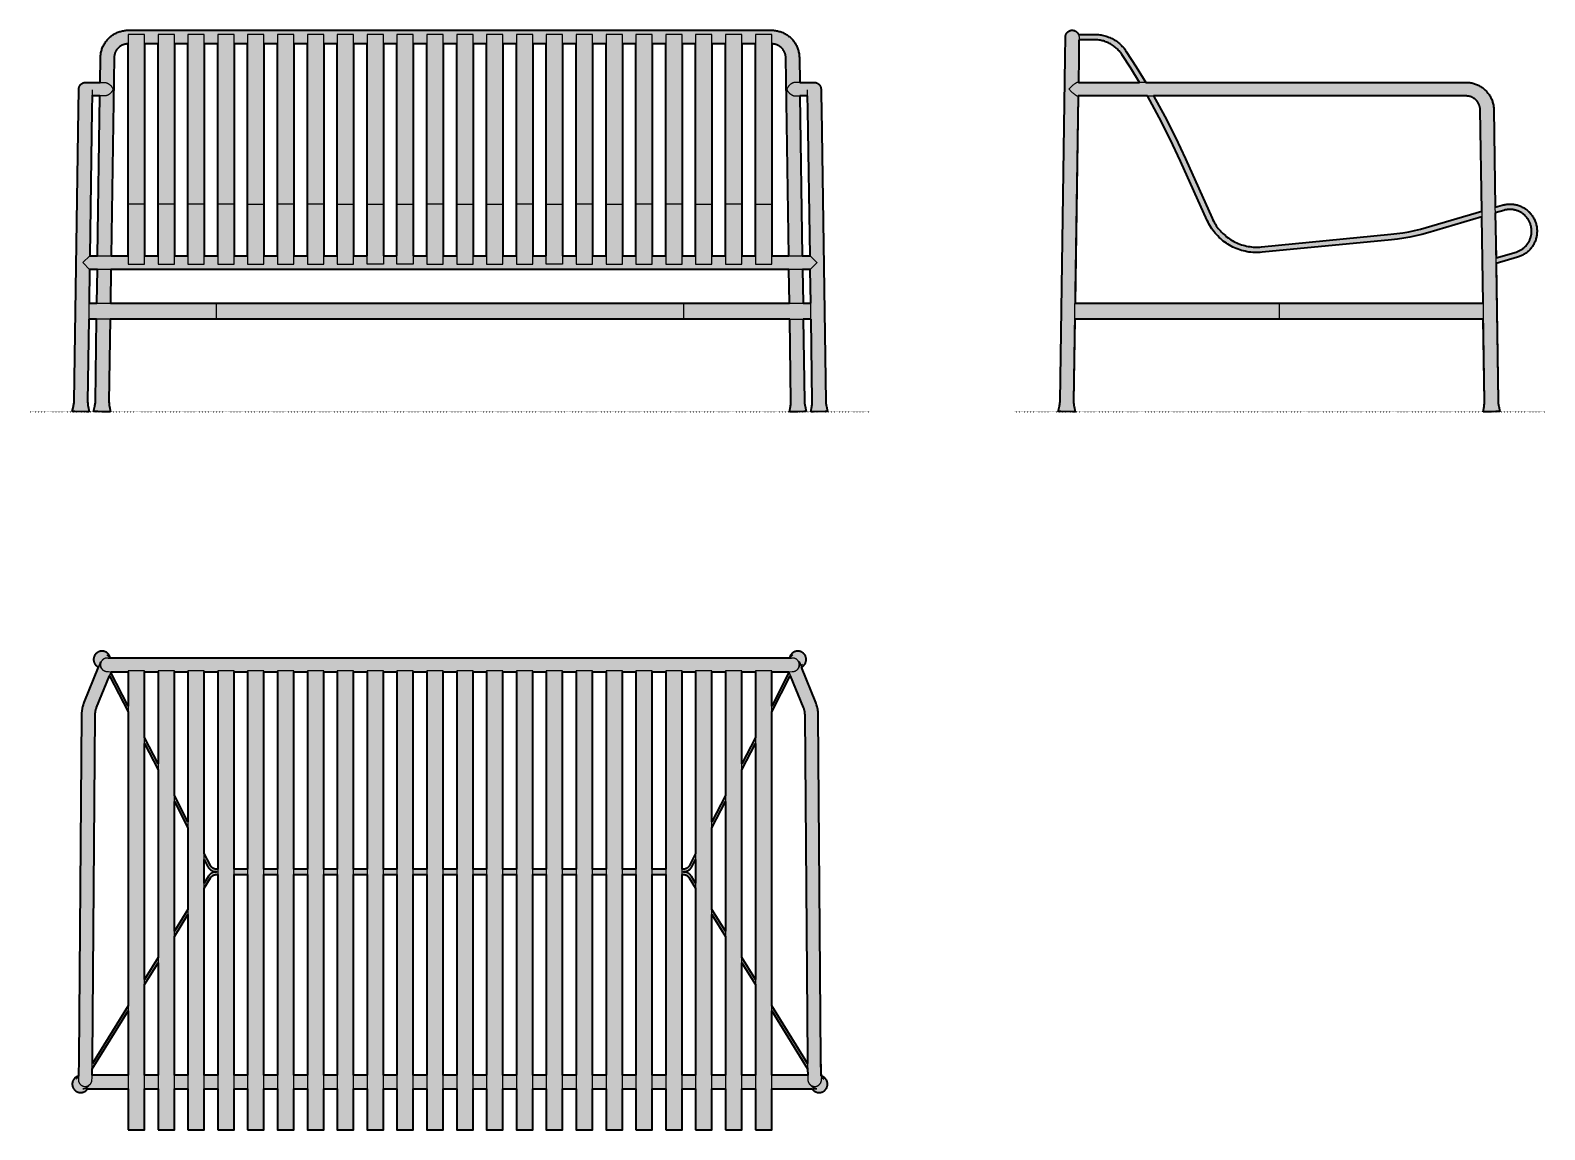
# Model space of a CAD drawing. Header units: millimetres. Extents: x 0 to 2789, y -1323 to 703.
import ezdxf

# ---------------------------------------------------------------- set-up
doc = ezdxf.new("R2010")
doc.units = ezdxf.units.MM
doc.linetypes.add('Dots', pattern=[1, 0, -1])
doc.layers.add('Blocks', color=7, linetype='Continuous')
doc.layers.add('Blocks$Fill', color=7, linetype='Continuous', true_color=0xffffff)
for name, color, linetype, lineweight, true_color in [('Blocks$Inner', 7, 'Continuous', 25, 0x007f00), ('Blocks$Outline', 7, 'Continuous', 35, 0xff3f3f), ('Groud', 7, 'Dots', 25, 0x243775)]:
    doc.layers.add(name, color=color, linetype=linetype, lineweight=lineweight, true_color=true_color)

# ---------------------------------------------------------------- blocks, each defined once
blk = doc.blocks.new('Palissade Lounge Sofa Side')
at = {"layer": 'Blocks$Fill', "extrusion": (0, 0, -1)}
h = blk.add_hatch(color=256, dxfattribs=at)
h.paths.add_polyline_path([(-93.2, 652.6), (-93.8, 690.9), (-93.8, 691.3), (-93.9, 691.8), (-93.9, 692.2), (-94, 692.6), (-94.1, 693), (-94.2, 693.4), (-94.3, 693.9), (-94.4, 694.3), (-94.6, 694.7), (-94.7, 695.1), (-94.9, 695.5), (-95.1, 695.9), (-95.3, 696.2), (-95.5, 696.6), (-95.7, 697), (-96, 697.3), (-96.2, 697.7), (-96.5, 698), (-96.8, 698.4), (-97, 698.7), (-97.3, 699), (-97.6, 699.3), (-97.9, 699.6), (-98.3, 699.9), (-98.6, 700.1), (-99, 700.4), (-99.3, 700.7), (-99.7, 700.9), (-100, 701.1), (-100.4, 701.3), (-100.8, 701.5), (-101.2, 701.7), (-101.6, 701.9), (-102, 702), (-102.4, 702.2), (-102.8, 702.3), (-103.2, 702.4), (-103.6, 702.5), (-104, 702.6), (-104.5, 702.7), (-104.9, 702.7), (-105.3, 702.7), (-105.7, 702.8), (-106.1, 702.8), (-106.5, 702.8), (-106.9, 702.8), (-107.3, 702.7), (-107.7, 702.7), (-108.1, 702.7), (-108.5, 702.6), (-108.9, 702.5), (-109.3, 702.4), (-109.8, 702.3), (-110.2, 702.2), (-110.6, 702), (-111, 701.9), (-111.4, 701.7), (-111.8, 701.5), (-112.2, 701.3), (-112.6, 701.1), (-112.9, 700.9), (-113.3, 700.6), (-113.6, 700.4), (-114, 700.1), (-114.3, 699.9), (-114.7, 699.6), (-115, 699.3), (-115.3, 699), (-115.6, 698.6), (-115.9, 698.3), (-116.1, 698), (-116.4, 697.6), (-116.7, 697.3), (-116.9, 696.9), (-117.1, 696.5), (-117.3, 696.2), (-117.5, 695.8), (-117.7, 695.4), (-117.7, 695.3), (-149.9, 695.2), (-152.3, 695.1), (-154.6, 694.9), (-157, 694.6), (-159.4, 694.3), (-161.7, 693.8), (-164, 693.3), (-166.3, 692.7), (-168.6, 692), (-170.9, 691.3), (-173.1, 690.4), (-175.3, 689.5), (-177.5, 688.5), (-179.6, 687.5), (-181.7, 686.4), (-183.8, 685.2), (-185.8, 683.9), (-187.8, 682.6), (-189.7, 681.2), (-191.6, 679.7), (-193.4, 678.2), (-195.2, 676.6), (-196.9, 674.9), (-198.5, 673.2), (-200.1, 671.4), (-201.7, 669.6), (-203.1, 667.8), (-204.6, 665.8), (-205.9, 663.9), (-224.1, 635.5), (-241.7, 606.8), (-833.4, 606.8), (-835.2, 606.7), (-836.9, 606.5), (-838.7, 606.3), (-840.5, 606), (-842.2, 605.7), (-844, 605.3), (-845.7, 604.8), (-847.4, 604.3), (-849.1, 603.7), (-850.7, 603.1), (-852.4, 602.4), (-854, 601.6), (-855.6, 600.8), (-857.1, 600), (-858.6, 599), (-860.1, 598.1), (-861.6, 597.1), (-863, 596), (-864.4, 594.9), (-865.7, 593.7), (-867, 592.5), (-868.3, 591.2), (-869.5, 589.9), (-870.7, 588.6), (-871.8, 587.2), (-872.9, 585.8), (-873.9, 584.3), (-874.9, 582.8), (-875.8, 581.3), (-876.6, 579.7), (-877.4, 578.2), (-878.2, 576.6), (-878.8, 575.1), (-879.5, 573.4), (-880, 571.8), (-880.5, 570.2), (-881, 568.5), (-881.4, 566.8), (-881.8, 565.1), (-882, 563.4), (-882.3, 561.7), (-882.4, 560), (-882.6, 558.3), (-882.6, 556.6), (-885.3, 376.8), (-899.9, 381.1), (-901.5, 381.5), (-903.2, 381.8), (-904.9, 382.1), (-906.6, 382.3), (-908.4, 382.5), (-910.1, 382.6), (-911.8, 382.6), (-913.5, 382.6), (-915.3, 382.6), (-917, 382.4), (-918.7, 382.2), (-920.4, 382), (-922.1, 381.7), (-923.8, 381.3), (-925.5, 380.9), (-927.1, 380.4), (-928.8, 379.9), (-930.4, 379.3), (-932, 378.6), (-933.5, 377.9), (-935.1, 377.1), (-936.6, 376.3), (-938.1, 375.5), (-939.6, 374.5), (-941, 373.6), (-942.4, 372.6), (-943.8, 371.5), (-945.1, 370.4), (-946.4, 369.2), (-947.6, 368), (-948.8, 366.8), (-950, 365.5), (-951.1, 364.2), (-952.1, 362.8), (-953.2, 361.4), (-954.1, 360), (-955.1, 358.6), (-955.9, 357.1), (-956.7, 355.5), (-957.5, 354), (-958.2, 352.4), (-958.9, 350.8), (-959.5, 349.2), (-960, 347.6), (-960.5, 345.9), (-960.9, 344.2), (-961.3, 342.6), (-961.6, 340.9), (-961.9, 339.1), (-962.1, 337.4), (-962.2, 335.7), (-962.3, 334), (-962.3, 332.3), (-962.2, 330.5), (-962.1, 328.8), (-962, 327.1), (-961.8, 325.4), (-961.5, 323.7), (-961.1, 322), (-960.7, 320.3), (-960.3, 318.6), (-959.8, 317), (-959.2, 315.4), (-958.6, 313.8), (-957.9, 312.2), (-957.2, 310.6), (-956.4, 309.1), (-955.5, 307.6), (-954.7, 306.1), (-953.7, 304.6), (-952.7, 303.2), (-951.7, 301.8), (-950.6, 300.5), (-949.5, 299.2), (-948.3, 297.9), (-947.1, 296.7), (-945.8, 295.5), (-944.5, 294.4), (-943.2, 293.3), (-941.8, 292.3), (-940.4, 291.3), (-938.9, 290.3), (-937.5, 289.4), (-936, 288.6), (-934.4, 287.8), (-932.9, 287.1), (-931.3, 286.4), (-929.7, 285.8), (-928, 285.2), (-926.4, 284.7), (-886.8, 273), (-890.6, 19.5), (-890.7, 16.3), (-890.9, 14.7), (-891.1, 13.1), (-891.4, 11.5), (-891.7, 10), (-893.9, 0.5), (-886.1, 0.2), (-862.9, 0.1), (-864.7, 9.6), (-865.2, 12.7), (-865.4, 14.3), (-865.5, 15.9), (-865.6, 17.5), (-865.6, 19.1), (-863.3, 170.3), (-111.1, 170.3), (-108.8, 19.1), (-108.9, 15.9), (-109, 14.3), (-109.2, 12.7), (-109.4, 11.2), (-109.7, 9.6), (-111.6, 0.1), (-111.6, 0.1), (-111.6, 0.1), (-111.6, 0.1), (-111.6, 0.1), (-111.5, 0.1), (-111.5, 0.1), (-111.5, 0.1), (-111.5, 0.1), (-111.5, 0.1), (-111.5, 0), (-111.5, 0), (-111.5, 0), (-111.5, 0), (-111.5, 0), (-111.5, 0), (-111.5, 0), (-111.5, 0), (-111.4, 0), (-111.3, 0), (-111, 0), (-110.5, 0), (-107, 0), (-85.1, 0.3), (-81.6, 0.4), (-81.2, 0.4), (-80.8, 0.5), (-80.7, 0.5), (-80.7, 0.5), (-80.6, 0.5), (-80.6, 0.5), (-80.6, 0.5), (-80.6, 0.5), (-80.6, 0.5), (-80.6, 0.5), (-80.6, 0.5), (-80.6, 0.5), (-80.6, 0.5), (-80.6, 0.5), (-80.6, 0.5), (-80.6, 0.5), (-80.6, 0.5), (-80.6, 0.5), (-80.6, 0.5), (-80.6, 0.5), (-82.7, 10), (-83.3, 13.1), (-83.5, 14.7), (-83.7, 16.3), (-83.8, 17.9), (-83.8, 19.5)], flags=0)
h.paths.add_polyline_path([(-118.2, 652.2), (-117.6, 606.8), (-180, 606.8), (-230, 606.8), (-197.6, 658.4), (-196.4, 660), (-195.2, 661.7), (-193.9, 663.3), (-192.6, 664.9), (-191.2, 666.4), (-189.8, 667.8), (-188.3, 669.2), (-186.8, 670.6), (-185.3, 671.9), (-183.7, 673.2), (-182, 674.4), (-180.3, 675.5), (-178.6, 676.6), (-176.8, 677.6), (-175, 678.6), (-173.2, 679.5), (-171.3, 680.4), (-169.4, 681.1), (-167.5, 681.8), (-165.6, 682.5), (-163.6, 683.1), (-161.7, 683.6), (-159.7, 684), (-157.7, 684.4), (-155.6, 684.7), (-153.6, 685), (-151.6, 685.2), (-149.5, 685.3), (-147.5, 685.3), (-118.7, 685.3)], flags=0)
h.paths.add_polyline_path([(-860.5, 359.1), (-749.9, 326.8), (-738.9, 324.1), (-727.8, 321.8), (-716.7, 319.8), (-705.5, 318.2), (-694.2, 316.9), (-452.4, 293.5), (-448.9, 293.3), (-445.5, 293.3), (-442, 293.3), (-438.6, 293.6), (-435.1, 293.9), (-431.7, 294.3), (-428.3, 294.9), (-424.9, 295.6), (-421.5, 296.3), (-418.2, 297.3), (-414.9, 298.3), (-411.6, 299.4), (-408.4, 300.7), (-405.2, 302), (-402.1, 303.5), (-399, 305.1), (-396, 306.8), (-393, 308.6), (-390.1, 310.4), (-387.3, 312.4), (-384.5, 314.5), (-381.8, 316.7), (-379.2, 319), (-376.7, 321.3), (-374.2, 323.8), (-371.9, 326.3), (-369.6, 328.9), (-367.4, 331.6), (-365.3, 334.4), (-363.3, 337.2), (-361.5, 340.1), (-359.7, 343.1), (-358, 346.1), (-356.4, 349.2), (-354.9, 352.3), (-286.7, 502.4), (-266.3, 542.4), (-244.7, 581.8), (-180, 581.8), (-117.2, 581.8), (-111.5, 200.3), (-862.9, 200.3)], flags=0)
h.paths.add_polyline_path([(-256.2, 581.8), (-296.5, 505.1), (-314.9, 465.8), (-365.4, 353.6), (-366.8, 350.8), (-368.3, 348.1), (-369.9, 345.4), (-371.6, 342.8), (-373.4, 340.3), (-375.3, 337.8), (-377.3, 335.4), (-379.3, 333), (-381.4, 330.7), (-383.6, 328.5), (-385.9, 326.4), (-388.3, 324.4), (-390.7, 322.4), (-393.2, 320.5), (-395.7, 318.7), (-398.3, 317), (-401, 315.4), (-403.7, 313.9), (-406.5, 312.5), (-409.3, 311.2), (-412.1, 309.9), (-415.1, 308.8), (-418, 307.8), (-421, 306.9), (-424, 306), (-427, 305.3), (-430.1, 304.7), (-433.1, 304.2), (-436.2, 303.8), (-439.3, 303.5), (-442.4, 303.3), (-445.5, 303.3), (-448.6, 303.3), (-451.8, 303.4), (-454.9, 303.7), (-704.2, 328.1), (-715.1, 329.7), (-725.9, 331.6), (-736.7, 333.9), (-747.4, 336.5), (-758, 339.4), (-860.4, 369.5), (-857.6, 557.1), (-857.5, 558), (-857.4, 558.8), (-857.3, 559.7), (-857.2, 560.6), (-857, 561.5), (-856.8, 562.3), (-856.5, 563.2), (-856.3, 564), (-856, 564.9), (-855.7, 565.7), (-855.3, 566.5), (-854.9, 567.3), (-854.5, 568.1), (-854.1, 568.9), (-853.6, 569.6), (-853.1, 570.4), (-852.6, 571.1), (-852.1, 571.9), (-851.5, 572.6), (-850.9, 573.2), (-850.3, 573.9), (-849.6, 574.5), (-849, 575.2), (-848.3, 575.7), (-847.6, 576.3), (-846.9, 576.9), (-846.1, 577.4), (-845.4, 577.9), (-844.6, 578.3), (-843.8, 578.8), (-843, 579.2), (-842.2, 579.6), (-841.3, 579.9), (-840.5, 580.2), (-839.6, 580.5), (-838.8, 580.8), (-837.9, 581), (-837, 581.2), (-836.1, 581.4), (-835.2, 581.5), (-834.3, 581.6), (-833.4, 581.7), (-832.5, 581.8), (-831.6, 581.8), (-831.6, 581.8)], flags=0)
h.paths.add_polyline_path([(-885.4, 366.4), (-886.7, 283.4), (-924.9, 294.7), (-926.2, 295.1), (-927.5, 295.6), (-928.7, 296.2), (-930, 296.8), (-931.2, 297.4), (-932.4, 298.1), (-933.6, 298.8), (-934.8, 299.6), (-935.9, 300.3), (-937, 301.2), (-938.1, 302.1), (-939.1, 303), (-940.1, 303.9), (-941.1, 304.9), (-942, 305.9), (-942.9, 306.9), (-943.8, 308), (-944.6, 309.1), (-945.4, 310.2), (-946.2, 311.4), (-946.9, 312.6), (-947.6, 313.8), (-948.2, 315), (-948.8, 316.3), (-949.3, 317.5), (-949.8, 318.8), (-950.3, 320.1), (-950.7, 321.4), (-951.1, 322.8), (-951.4, 324.1), (-951.6, 325.5), (-951.9, 326.8), (-952, 328.2), (-952.2, 329.6), (-952.3, 331), (-952.3, 332.3), (-952.3, 333.7), (-952.2, 335.1), (-952.1, 336.5), (-952, 337.8), (-951.7, 339.2), (-951.5, 340.6), (-951.2, 341.9), (-950.9, 343.3), (-950.5, 344.6), (-950, 345.9), (-949.6, 347.2), (-949, 348.5), (-948.5, 349.7), (-947.9, 351), (-947.2, 352.2), (-946.5, 353.4), (-945.8, 354.5), (-945, 355.7), (-944.2, 356.8), (-943.3, 357.9), (-942.4, 358.9), (-941.5, 360), (-940.5, 361), (-939.6, 361.9), (-938.5, 362.8), (-937.5, 363.7), (-936.4, 364.6), (-935.3, 365.4), (-934.1, 366.2), (-932.9, 366.9), (-931.8, 367.6), (-930.5, 368.2), (-929.3, 368.8), (-928, 369.4), (-926.8, 369.9), (-925.5, 370.4), (-924.2, 370.8), (-922.8, 371.2), (-921.5, 371.6), (-920.1, 371.9), (-918.8, 372.1), (-917.4, 372.3), (-916, 372.5), (-914.7, 372.6), (-913.3, 372.6), (-911.9, 372.6), (-910.5, 372.6), (-909.1, 372.5), (-907.8, 372.4), (-906.4, 372.2), (-905, 372), (-903.7, 371.7), (-902.3, 371.4), (-901, 371)], flags=0)
at = {"layer": 'Blocks$Inner'}
for p, q in [((147.5, 695.3), (117.7, 695.3)), ((487.2, 200.3), (487.2, 170.3))]:
    blk.add_line(p, q, dxfattribs=at)
for points in [[(80.6, 0.5), (82.7, 10), (83, 11.5), (83.3, 13.1), (83.5, 14.7), (83.7, 16.3), (83.8, 17.9), (83.8, 19.5), (93.2, 652.6), (93.8, 690.5), (93.8, 690.9), (93.8, 691.3), (93.9, 691.8), (93.9, 692.2), (94, 692.6), (94.1, 693), (94.2, 693.4), (94.3, 693.9), (94.4, 694.3), (94.6, 694.7), (94.7, 695.1), (94.9, 695.5), (95.1, 695.9), (95.3, 696.2), (95.5, 696.6), (95.7, 697), (96, 697.3), (96.2, 697.7), (96.5, 698), (96.8, 698.4), (97, 698.7), (97.3, 699), (97.6, 699.3), (97.9, 699.6), (98.3, 699.9), (98.6, 700.1), (99, 700.4), (99.3, 700.7), (99.7, 700.9), (100, 701.1), (100.4, 701.3), (100.8, 701.5), (101.2, 701.7), (101.6, 701.9), (102, 702), (102.4, 702.2), (102.8, 702.3), (103.2, 702.4), (103.6, 702.5), (104, 702.6), (104.5, 702.7), (104.9, 702.7), (105.3, 702.7), (105.7, 702.8), (106.1, 702.8), (106.5, 702.8), (106.9, 702.8), (107.3, 702.7), (107.7, 702.7), (108.1, 702.7), (108.5, 702.6), (108.9, 702.5), (109.3, 702.4), (109.8, 702.3), (110.2, 702.2), (110.6, 702), (111, 701.9), (111.4, 701.7), (111.8, 701.5), (112.2, 701.3), (112.6, 701.1), (112.9, 700.9), (113.3, 700.6), (113.6, 700.4), (114, 700.1), (114.3, 699.9), (114.7, 699.6), (115, 699.3), (115.3, 699), (115.6, 698.6), (115.9, 698.3), (116.1, 698), (116.4, 697.6), (116.7, 697.3), (116.9, 696.9), (117.1, 696.5), (117.3, 696.2), (117.5, 695.8), (117.7, 695.4), (117.9, 695), (118, 694.6), (118.2, 694.1), (118.3, 693.7), (118.4, 693.3), (118.5, 692.9), (118.6, 692.5), (118.7, 692), (118.7, 691.6), (118.8, 691.2), (118.8, 690.7), (118.8, 690.3), (118.8, 690.1), (118.2, 652.2), (117.6, 606.8)], [(230, 606.8), (214.1, 632.8), (197.6, 658.4), (196.4, 660), (195.2, 661.7), (193.9, 663.3), (192.6, 664.9), (191.2, 666.4), (189.8, 667.8), (188.3, 669.2), (186.8, 670.6), (185.3, 671.9), (183.7, 673.2), (182, 674.4), (180.3, 675.5), (178.6, 676.6), (176.8, 677.6), (175, 678.6), (173.2, 679.5), (171.3, 680.4), (169.4, 681.1), (167.5, 681.8), (165.6, 682.5), (163.6, 683.1), (161.7, 683.6), (159.7, 684), (157.7, 684.4), (155.6, 684.7), (153.6, 685), (151.6, 685.2), (149.5, 685.3), (147.5, 685.3), (118.7, 685.3)], [(241.7, 606.8), (224.1, 635.5), (205.9, 663.9), (204.6, 665.8), (203.1, 667.8), (201.7, 669.6), (200.1, 671.4), (198.5, 673.2), (196.9, 674.9), (195.2, 676.6), (193.4, 678.2), (191.6, 679.7), (189.7, 681.2), (187.8, 682.6), (185.8, 683.9), (183.8, 685.2), (181.7, 686.4), (179.6, 687.5), (177.5, 688.5), (175.3, 689.5), (173.1, 690.4), (170.9, 691.3), (168.6, 692), (166.3, 692.7), (164, 693.3), (161.7, 693.8), (159.4, 694.3), (157, 694.6), (154.6, 694.9), (152.3, 695.1), (149.9, 695.2), (147.5, 695.3)], [(893.9, 0.5), (891.7, 10), (891.4, 11.5), (891.1, 13.1), (890.9, 14.7), (890.7, 16.3), (890.6, 17.9), (890.6, 19.5), (882.6, 556.6), (882.6, 558.3), (882.4, 560), (882.3, 561.7), (882, 563.4), (881.8, 565.1), (881.4, 566.8), (881, 568.5), (880.5, 570.2), (880, 571.8), (879.5, 573.4), (878.8, 575.1), (878.2, 576.6), (877.4, 578.2), (876.6, 579.7), (875.8, 581.3), (874.9, 582.8), (873.9, 584.3), (872.9, 585.8), (871.8, 587.2), (870.7, 588.6), (869.5, 589.9), (868.3, 591.2), (867, 592.5), (865.7, 593.7), (864.4, 594.9), (863, 596), (861.6, 597.1), (860.1, 598.1), (858.6, 599), (857.1, 600), (855.6, 600.8), (854, 601.6), (852.4, 602.4), (850.7, 603.1), (849.1, 603.7), (847.4, 604.3), (845.7, 604.8), (844, 605.3), (842.2, 605.7), (840.5, 606), (838.7, 606.3), (836.9, 606.5), (835.2, 606.7), (833.4, 606.8), (831.6, 606.8), (198.3, 606.8), (180, 606.8), (116.5, 606.8), (116.5, 606.8), (116.4, 606.8), (116.3, 606.8), (116.3, 606.8), (116.2, 606.8), (116.1, 606.8), (116.1, 606.7), (116, 606.7), (115.9, 606.7), (115.9, 606.7), (115.7, 606.7), (115.5, 606.6), (115.4, 606.6), (115.2, 606.5), (115, 606.4), (114.8, 606.3), (114.6, 606.3), (114.4, 606.2), (114.2, 606.1), (113.8, 605.9), (113.4, 605.6), (112.9, 605.3), (112.4, 605), (111.9, 604.7), (111.4, 604.4), (110.8, 604), (109.8, 603.2), (108.6, 602.3), (107.4, 601.4), (106.2, 600.3), (105, 599.2), (103.7, 598.1), (102.5, 596.9), (101.3, 595.7), (100.2, 594.5), (100.4, 594.3), (101.6, 593.1), (102.7, 591.9), (103.9, 590.7), (105.2, 589.5), (106.3, 588.4), (107.6, 587.3), (108.7, 586.4), (109.9, 585.4), (110.9, 584.7), (111.9, 583.9), (112.4, 583.6), (112.9, 583.3), (113.3, 583), (113.8, 582.7), (114.2, 582.5), (114.4, 582.4), (114.6, 582.3), (114.7, 582.2), (114.9, 582.2), (115.1, 582.1), (115.3, 582), (115.4, 582), (115.6, 581.9), (115.6, 581.9), (115.7, 581.9), (115.8, 581.9), (115.9, 581.8), (115.9, 581.8), (116, 581.8), (116, 581.8), (116.1, 581.8), (116.2, 581.8), (116.2, 581.8), (116.3, 581.8), (116.3, 581.8), (116.4, 581.8), (180, 581.8), (198.3, 581.8), (831.6, 581.8), (831.6, 581.8), (832.5, 581.8), (833.4, 581.7), (834.3, 581.6), (835.2, 581.5), (836.1, 581.4), (837, 581.2), (837.9, 581), (838.8, 580.8), (839.6, 580.5), (840.5, 580.2), (841.3, 579.9), (842.2, 579.6), (843, 579.2), (843.8, 578.8), (844.6, 578.3), (845.4, 577.9), (846.1, 577.4), (846.9, 576.9), (847.6, 576.3), (848.3, 575.7), (849, 575.2), (849.6, 574.5), (850.3, 573.9), (850.9, 573.2), (851.5, 572.6), (852.1, 571.9), (852.6, 571.1), (853.1, 570.4), (853.6, 569.6), (854.1, 568.9), (854.5, 568.1), (854.9, 567.3), (855.3, 566.5), (855.7, 565.7), (856, 564.9), (856.3, 564), (856.5, 563.2), (856.8, 562.3), (857, 561.5), (857.2, 560.6), (857.3, 559.7), (857.4, 558.8), (857.5, 558), (857.6, 557.1), (857.6, 556.2), (865.6, 19.1), (865.6, 17.5), (865.5, 15.9), (865.4, 14.3), (865.2, 12.7), (865, 11.2), (864.7, 9.6), (862.9, 0.1)], [(111.5, 0.1), (109.7, 9.6), (109.4, 11.2), (109.2, 12.7), (109, 14.3), (108.9, 15.9), (108.8, 17.5), (108.8, 19.1), (117.2, 581.8)], [(860.5, 359.1), (760.9, 329.8), (749.9, 326.8), (738.9, 324.1), (727.8, 321.8), (716.7, 319.8), (705.5, 318.2), (694.2, 316.9), (455.8, 293.7), (452.4, 293.5), (448.9, 293.3), (445.5, 293.3), (442, 293.3), (438.6, 293.6), (435.1, 293.9), (431.7, 294.3), (428.3, 294.9), (424.9, 295.6), (421.5, 296.3), (418.2, 297.3), (414.9, 298.3), (411.6, 299.4), (408.4, 300.7), (405.2, 302), (402.1, 303.5), (399, 305.1), (396, 306.8), (393, 308.6), (390.1, 310.4), (387.3, 312.4), (384.5, 314.5), (381.8, 316.7), (379.2, 319), (376.7, 321.3), (374.2, 323.8), (371.9, 326.3), (369.6, 328.9), (367.4, 331.6), (365.3, 334.4), (363.3, 337.2), (361.5, 340.1), (359.7, 343.1), (358, 346.1), (356.4, 349.2), (354.9, 352.3), (305.8, 461.7), (286.7, 502.4), (266.3, 542.4), (244.7, 581.8)], [(860.4, 369.5), (758, 339.4), (747.4, 336.5), (736.7, 333.9), (725.9, 331.6), (715.1, 329.7), (704.2, 328.1), (693.2, 326.9), (454.9, 303.7), (451.8, 303.4), (448.6, 303.3), (445.5, 303.3), (442.4, 303.3), (439.3, 303.5), (436.2, 303.8), (433.1, 304.2), (430.1, 304.7), (427, 305.3), (424, 306), (421, 306.9), (418, 307.8), (415.1, 308.8), (412.1, 309.9), (409.3, 311.2), (406.5, 312.5), (403.7, 313.9), (401, 315.4), (398.3, 317), (395.7, 318.7), (393.2, 320.5), (390.7, 322.4), (388.3, 324.4), (385.9, 326.4), (383.6, 328.5), (381.4, 330.7), (379.3, 333), (377.3, 335.4), (375.3, 337.8), (373.4, 340.3), (371.6, 342.8), (369.9, 345.4), (368.3, 348.1), (366.8, 350.8), (365.4, 353.6), (364.1, 356.4), (314.9, 465.8), (296.5, 505.1), (276.9, 543.8), (256.2, 581.8)], [(886.8, 273), (926.4, 284.7), (928, 285.2), (929.7, 285.8), (931.3, 286.4), (932.9, 287.1), (934.4, 287.8), (936, 288.6), (937.5, 289.4), (938.9, 290.3), (940.4, 291.3), (941.8, 292.3), (943.2, 293.3), (944.5, 294.4), (945.8, 295.5), (947.1, 296.7), (948.3, 297.9), (949.5, 299.2), (950.6, 300.5), (951.7, 301.8), (952.7, 303.2), (953.7, 304.6), (954.7, 306.1), (955.5, 307.6), (956.4, 309.1), (957.2, 310.6), (957.9, 312.2), (958.6, 313.8), (959.2, 315.4), (959.8, 317), (960.3, 318.6), (960.7, 320.3), (961.1, 322), (961.5, 323.7), (961.8, 325.4), (962, 327.1), (962.1, 328.8), (962.2, 330.5), (962.3, 332.3), (962.3, 334), (962.2, 335.7), (962.1, 337.4), (961.9, 339.1), (961.6, 340.9), (961.3, 342.6), (960.9, 344.2), (960.5, 345.9), (960, 347.6), (959.5, 349.2), (958.9, 350.8), (958.2, 352.4), (957.5, 354), (956.7, 355.5), (955.9, 357.1), (955.1, 358.6), (954.1, 360), (953.2, 361.4), (952.1, 362.8), (951.1, 364.2), (950, 365.5), (948.8, 366.8), (947.6, 368), (946.4, 369.2), (945.1, 370.4), (943.8, 371.5), (942.4, 372.6), (941, 373.6), (939.6, 374.5), (938.1, 375.5), (936.6, 376.3), (935.1, 377.1), (933.5, 377.9), (932, 378.6), (930.4, 379.3), (928.8, 379.9), (927.1, 380.4), (925.5, 380.9), (923.8, 381.3), (922.1, 381.7), (920.4, 382), (918.7, 382.2), (917, 382.4), (915.3, 382.6), (913.5, 382.6), (911.8, 382.6), (910.1, 382.6), (908.4, 382.5), (906.6, 382.3), (904.9, 382.1), (903.2, 381.8), (901.5, 381.5), (899.9, 381.1), (898.2, 380.6), (885.3, 376.8)], [(886.7, 283.4), (923.6, 294.3), (924.9, 294.7), (926.2, 295.1), (927.5, 295.6), (928.7, 296.2), (930, 296.8), (931.2, 297.4), (932.4, 298.1), (933.6, 298.8), (934.8, 299.6), (935.9, 300.3), (937, 301.2), (938.1, 302.1), (939.1, 303), (940.1, 303.9), (941.1, 304.9), (942, 305.9), (942.9, 306.9), (943.8, 308), (944.6, 309.1), (945.4, 310.2), (946.2, 311.4), (946.9, 312.6), (947.6, 313.8), (948.2, 315), (948.8, 316.3), (949.3, 317.5), (949.8, 318.8), (950.3, 320.1), (950.7, 321.4), (951.1, 322.8), (951.4, 324.1), (951.6, 325.5), (951.9, 326.8), (952, 328.2), (952.2, 329.6), (952.3, 331), (952.3, 332.3), (952.3, 333.7), (952.2, 335.1), (952.1, 336.5), (952, 337.8), (951.7, 339.2), (951.5, 340.6), (951.2, 341.9), (950.9, 343.3), (950.5, 344.6), (950, 345.9), (949.6, 347.2), (949, 348.5), (948.5, 349.7), (947.9, 351), (947.2, 352.2), (946.5, 353.4), (945.8, 354.5), (945, 355.7), (944.2, 356.8), (943.3, 357.9), (942.4, 358.9), (941.5, 360), (940.5, 361), (939.6, 361.9), (938.5, 362.8), (937.5, 363.7), (936.4, 364.6), (935.3, 365.4), (934.1, 366.2), (932.9, 366.9), (931.8, 367.6), (930.5, 368.2), (929.3, 368.8), (928, 369.4), (926.8, 369.9), (925.5, 370.4), (924.2, 370.8), (922.8, 371.2), (921.5, 371.6), (920.1, 371.9), (918.8, 372.1), (917.4, 372.3), (916, 372.5), (914.7, 372.6), (913.3, 372.6), (911.9, 372.6), (910.5, 372.6), (909.1, 372.5), (907.8, 372.4), (906.4, 372.2), (905, 372), (903.7, 371.7), (902.3, 371.4), (901, 371), (885.4, 366.4)], [(111.5, 200.3), (477.7, 200.3), (487.2, 200.3), (495.5, 200.3), (862.9, 200.3)], [(111.1, 170.3), (477.7, 170.3), (487.2, 170.3), (495.5, 170.3), (863.3, 170.3)]]:
    blk.add_lwpolyline(points, dxfattribs=at)
for points in [[(80.6, 0.5), (80.6, 0.5), (80.6, 0.5), (80.6, 0.5), (80.6, 0.5), (80.6, 0.5), (80.6, 0.5), (80.6, 0.5), (80.6, 0.5), (80.6, 0.5), (80.6, 0.5), (80.6, 0.5), (80.6, 0.5), (80.7, 0.5), (80.7, 0.5), (80.8, 0.5), (81.2, 0.4), (81.6, 0.4), (85.1, 0.3), (107, 0), (110.5, 0), (111, 0), (111.3, 0), (111.4, 0), (111.5, 0), (111.5, 0), (111.5, 0), (111.5, 0), (111.5, 0), (111.5, 0), (111.5, 0), (111.5, 0), (111.5, 0.1), (111.5, 0.1), (111.5, 0.1), (111.5, 0.1), (111.5, 0.1), (111.5, 0.1), (111.5, 0.1), (111.5, 0.1), (111.5, 0.1), (111.5, 0.1), (111.5, 0.1), (111.5, 0.1), (111.5, 0.1), (111.5, 0.1), (111.5, 0.1), (111.5, 0.1), (111.5, 0.1), (111.5, 0.1), (111.5, 0.1), (111.5, 0.1), (111.5, 0.1), (111.5, 0.1), (111.5, 0.1), (111.4, 0.1), (111.3, 0.1), (110.9, 0.1), (110.5, 0.2), (107, 0.3), (85.1, 0.6), (81.7, 0.6), (81.2, 0.6), (80.8, 0.6), (80.7, 0.5), (80.7, 0.5), (80.6, 0.5), (80.6, 0.5), (80.6, 0.5), (80.6, 0.5), (80.6, 0.5), (80.6, 0.5), (80.6, 0.5), (80.6, 0.5), (80.6, 0.5), (80.6, 0.5), (80.6, 0.5), (80.6, 0.5), (80.6, 0.5), (80.6, 0.5), (80.6, 0.5)], [(886.1, 0.2), (878.4, 0.1), (870.6, -0.1), (862.9, 0.1), (870.6, 0.4), (878.4, 0.5), (886.1, 0.6), (893.9, 0.5)]]:
    blk.add_lwpolyline(points, close=True, dxfattribs=at)
at = {"layer": 'Blocks$Outline'}
for points in [[(93.2, 652.6), (93.8, 690.5), (93.8, 690.9), (93.8, 691.3), (93.9, 691.8), (93.9, 692.2), (94, 692.6), (94.1, 693), (94.2, 693.4), (94.3, 693.9), (94.4, 694.3), (94.6, 694.7), (94.7, 695.1), (94.9, 695.5), (95.1, 695.9), (95.3, 696.2), (95.5, 696.6), (95.7, 697), (96, 697.3), (96.2, 697.7), (96.5, 698), (96.8, 698.4), (97, 698.7), (97.3, 699), (97.6, 699.3), (97.9, 699.6), (98.3, 699.9), (98.6, 700.1), (99, 700.4), (99.3, 700.7), (99.7, 700.9), (100, 701.1), (100.4, 701.3), (100.8, 701.5), (101.2, 701.7), (101.6, 701.9), (102, 702), (102.4, 702.2), (102.8, 702.3), (103.2, 702.4), (103.6, 702.5), (104, 702.6), (104.5, 702.7), (104.9, 702.7), (105.3, 702.7), (105.7, 702.8), (106.1, 702.8), (106.5, 702.8), (106.9, 702.8), (107.3, 702.7), (107.7, 702.7), (108.1, 702.7), (108.5, 702.6), (108.9, 702.5), (109.3, 702.4), (109.8, 702.3), (110.2, 702.2), (110.6, 702), (111, 701.9), (111.4, 701.7), (111.8, 701.5), (112.2, 701.3), (112.6, 701.1), (112.9, 700.9), (113.3, 700.6), (113.6, 700.4), (114, 700.1), (114.3, 699.9), (114.7, 699.6), (115, 699.3), (115.3, 699), (115.6, 698.6), (115.9, 698.3), (116.1, 698), (116.4, 697.6), (116.7, 697.3), (116.9, 696.9), (117.1, 696.5), (117.3, 696.2), (117.5, 695.8), (117.7, 695.4), (117.7, 695.3)], [(117.7, 695.3), (147.5, 695.3), (149.9, 695.2), (152.3, 695.1), (154.6, 694.9), (157, 694.6), (159.4, 694.3), (161.7, 693.8), (164, 693.3), (166.3, 692.7), (168.6, 692), (170.9, 691.3), (173.1, 690.4), (175.3, 689.5), (177.5, 688.5), (179.6, 687.5), (181.7, 686.4), (183.8, 685.2), (185.8, 683.9), (187.8, 682.6), (189.7, 681.2), (191.6, 679.7), (193.4, 678.2), (195.2, 676.6), (196.9, 674.9), (198.5, 673.2), (200.1, 671.4), (201.7, 669.6), (203.1, 667.8), (204.6, 665.8), (205.9, 663.9), (224.1, 635.5), (241.7, 606.8)], [(118.7, 685.3), (118.2, 652.2)], [(230, 606.8), (214.1, 632.8), (197.6, 658.4), (196.4, 660), (195.2, 661.7), (193.9, 663.3), (192.6, 664.9), (191.2, 666.4), (189.8, 667.8), (188.3, 669.2), (186.8, 670.6), (185.3, 671.9), (183.7, 673.2), (182, 674.4), (180.3, 675.5), (178.6, 676.6), (176.8, 677.6), (175, 678.6), (173.2, 679.5), (171.3, 680.4), (169.4, 681.1), (167.5, 681.8), (165.6, 682.5), (163.6, 683.1), (161.7, 683.6), (159.7, 684), (157.7, 684.4), (155.6, 684.7), (153.6, 685), (151.6, 685.2), (149.5, 685.3), (147.5, 685.3), (118.7, 685.3)], [(83.8, 19.5), (93.2, 652.6)], [(118.2, 652.2), (117.6, 606.8)], [(117.6, 606.8), (180, 606.8)], [(180, 606.8), (198.3, 606.8), (230, 606.8)], [(241.7, 606.8), (831.6, 606.8), (833.4, 606.8), (835.2, 606.7), (836.9, 606.5), (838.7, 606.3), (840.5, 606), (842.2, 605.7), (844, 605.3), (845.7, 604.8), (847.4, 604.3), (849.1, 603.7), (850.7, 603.1), (852.4, 602.4), (854, 601.6), (855.6, 600.8), (857.1, 600), (858.6, 599), (860.1, 598.1), (861.6, 597.1), (863, 596), (864.4, 594.9), (865.7, 593.7), (867, 592.5), (868.3, 591.2), (869.5, 589.9), (870.7, 588.6), (871.8, 587.2), (872.9, 585.8), (873.9, 584.3), (874.9, 582.8), (875.8, 581.3), (876.6, 579.7), (877.4, 578.2), (878.2, 576.6), (878.8, 575.1), (879.5, 573.4), (880, 571.8), (880.5, 570.2), (881, 568.5), (881.4, 566.8), (881.8, 565.1), (882, 563.4), (882.3, 561.7), (882.4, 560), (882.6, 558.3), (882.6, 556.6)], [(117.2, 581.8), (111.5, 200.3)], [(180, 581.8), (117.2, 581.8)], [(244.7, 581.8), (198.3, 581.8), (180, 581.8)], [(860.5, 359.1), (760.9, 329.8), (749.9, 326.8), (738.9, 324.1), (727.8, 321.8), (716.7, 319.8), (705.5, 318.2), (694.2, 316.9), (455.8, 293.7), (452.4, 293.5), (448.9, 293.3), (445.5, 293.3), (442, 293.3), (438.6, 293.6), (435.1, 293.9), (431.7, 294.3), (428.3, 294.9), (424.9, 295.6), (421.5, 296.3), (418.2, 297.3), (414.9, 298.3), (411.6, 299.4), (408.4, 300.7), (405.2, 302), (402.1, 303.5), (399, 305.1), (396, 306.8), (393, 308.6), (390.1, 310.4), (387.3, 312.4), (384.5, 314.5), (381.8, 316.7), (379.2, 319), (376.7, 321.3), (374.2, 323.8), (371.9, 326.3), (369.6, 328.9), (367.4, 331.6), (365.3, 334.4), (363.3, 337.2), (361.5, 340.1), (359.7, 343.1), (358, 346.1), (356.4, 349.2), (354.9, 352.3), (305.8, 461.7), (286.7, 502.4), (266.3, 542.4), (244.7, 581.8)], [(256.2, 581.8), (276.9, 543.8), (296.5, 505.1), (314.9, 465.8), (364.1, 356.4), (365.4, 353.6), (366.8, 350.8), (368.3, 348.1), (369.9, 345.4), (371.6, 342.8), (373.4, 340.3), (375.3, 337.8), (377.3, 335.4), (379.3, 333), (381.4, 330.7), (383.6, 328.5), (385.9, 326.4), (388.3, 324.4), (390.7, 322.4), (393.2, 320.5), (395.7, 318.7), (398.3, 317), (401, 315.4), (403.7, 313.9), (406.5, 312.5), (409.3, 311.2), (412.1, 309.9), (415.1, 308.8), (418, 307.8), (421, 306.9), (424, 306), (427, 305.3), (430.1, 304.7), (433.1, 304.2), (436.2, 303.8), (439.3, 303.5), (442.4, 303.3), (445.5, 303.3), (448.6, 303.3), (451.8, 303.4), (454.9, 303.7), (693.2, 326.9), (704.2, 328.1), (715.1, 329.7), (725.9, 331.6), (736.7, 333.9), (747.4, 336.5), (758, 339.4), (860.4, 369.5)], [(860.4, 369.5), (857.6, 556.2), (857.6, 557.1), (857.5, 558), (857.4, 558.8), (857.3, 559.7), (857.2, 560.6), (857, 561.5), (856.8, 562.3), (856.5, 563.2), (856.3, 564), (856, 564.9), (855.7, 565.7), (855.3, 566.5), (854.9, 567.3), (854.5, 568.1), (854.1, 568.9), (853.6, 569.6), (853.1, 570.4), (852.6, 571.1), (852.1, 571.9), (851.5, 572.6), (850.9, 573.2), (850.3, 573.9), (849.6, 574.5), (849, 575.2), (848.3, 575.7), (847.6, 576.3), (846.9, 576.9), (846.1, 577.4), (845.4, 577.9), (844.6, 578.3), (843.8, 578.8), (843, 579.2), (842.2, 579.6), (841.3, 579.9), (840.5, 580.2), (839.6, 580.5), (838.8, 580.8), (837.9, 581), (837, 581.2), (836.1, 581.4), (835.2, 581.5), (834.3, 581.6), (833.4, 581.7), (832.5, 581.8), (831.6, 581.8), (831.6, 581.8), (256.2, 581.8)], [(882.6, 556.6), (885.3, 376.8)], [(885.3, 376.8), (898.2, 380.6), (899.9, 381.1), (901.5, 381.5), (903.2, 381.8), (904.9, 382.1), (906.6, 382.3), (908.4, 382.5), (910.1, 382.6), (911.8, 382.6), (913.5, 382.6), (915.3, 382.6), (917, 382.4), (918.7, 382.2), (920.4, 382), (922.1, 381.7), (923.8, 381.3), (925.5, 380.9), (927.1, 380.4), (928.8, 379.9), (930.4, 379.3), (932, 378.6), (933.5, 377.9), (935.1, 377.1), (936.6, 376.3), (938.1, 375.5), (939.6, 374.5), (941, 373.6), (942.4, 372.6), (943.8, 371.5), (945.1, 370.4), (946.4, 369.2), (947.6, 368), (948.8, 366.8), (950, 365.5), (951.1, 364.2), (952.1, 362.8), (953.2, 361.4), (954.1, 360), (955.1, 358.6), (955.9, 357.1), (956.7, 355.5), (957.5, 354), (958.2, 352.4), (958.9, 350.8), (959.5, 349.2), (960, 347.6), (960.5, 345.9), (960.9, 344.2), (961.3, 342.6), (961.6, 340.9), (961.9, 339.1), (962.1, 337.4), (962.2, 335.7), (962.3, 334), (962.3, 332.3), (962.2, 330.5), (962.1, 328.8), (962, 327.1), (961.8, 325.4), (961.5, 323.7), (961.1, 322), (960.7, 320.3), (960.3, 318.6), (959.8, 317), (959.2, 315.4), (958.6, 313.8), (957.9, 312.2), (957.2, 310.6), (956.4, 309.1), (955.5, 307.6), (954.7, 306.1), (953.7, 304.6), (952.7, 303.2), (951.7, 301.8), (950.6, 300.5), (949.5, 299.2), (948.3, 297.9), (947.1, 296.7), (945.8, 295.5), (944.5, 294.4), (943.2, 293.3), (941.8, 292.3), (940.4, 291.3), (938.9, 290.3), (937.5, 289.4), (936, 288.6), (934.4, 287.8), (932.9, 287.1), (931.3, 286.4), (929.7, 285.8), (928, 285.2), (926.4, 284.7), (886.8, 273)], [(886.7, 283.4), (923.6, 294.3), (924.9, 294.7), (926.2, 295.1), (927.5, 295.6), (928.7, 296.2), (930, 296.8), (931.2, 297.4), (932.4, 298.1), (933.6, 298.8), (934.8, 299.6), (935.9, 300.3), (937, 301.2), (938.1, 302.1), (939.1, 303), (940.1, 303.9), (941.1, 304.9), (942, 305.9), (942.9, 306.9), (943.8, 308), (944.6, 309.1), (945.4, 310.2), (946.2, 311.4), (946.9, 312.6), (947.6, 313.8), (948.2, 315), (948.8, 316.3), (949.3, 317.5), (949.8, 318.8), (950.3, 320.1), (950.7, 321.4), (951.1, 322.8), (951.4, 324.1), (951.6, 325.5), (951.9, 326.8), (952, 328.2), (952.2, 329.6), (952.3, 331), (952.3, 332.3), (952.3, 333.7), (952.2, 335.1), (952.1, 336.5), (952, 337.8), (951.7, 339.2), (951.5, 340.6), (951.2, 341.9), (950.9, 343.3), (950.5, 344.6), (950, 345.9), (949.6, 347.2), (949, 348.5), (948.5, 349.7), (947.9, 351), (947.2, 352.2), (946.5, 353.4), (945.8, 354.5), (945, 355.7), (944.2, 356.8), (943.3, 357.9), (942.4, 358.9), (941.5, 360), (940.5, 361), (939.6, 361.9), (938.5, 362.8), (937.5, 363.7), (936.4, 364.6), (935.3, 365.4), (934.1, 366.2), (932.9, 366.9), (931.8, 367.6), (930.5, 368.2), (929.3, 368.8), (928, 369.4), (926.8, 369.9), (925.5, 370.4), (924.2, 370.8), (922.8, 371.2), (921.5, 371.6), (920.1, 371.9), (918.8, 372.1), (917.4, 372.3), (916, 372.5), (914.7, 372.6), (913.3, 372.6), (911.9, 372.6), (910.5, 372.6), (909.1, 372.5), (907.8, 372.4), (906.4, 372.2), (905, 372), (903.7, 371.7), (902.3, 371.4), (901, 371), (885.4, 366.4)], [(885.4, 366.4), (886.7, 283.4)], [(862.9, 200.3), (860.5, 359.1)], [(886.8, 273), (890.6, 19.5)], [(111.5, 200.3), (477.7, 200.3), (487.2, 200.3), (495.5, 200.3), (862.9, 200.3)], [(111.1, 170.3), (108.8, 19.1)], [(863.3, 170.3), (495.5, 170.3), (487.2, 170.3), (477.7, 170.3), (111.1, 170.3)], [(865.6, 19.1), (863.3, 170.3)], [(80.6, 0.5), (82.7, 10)], [(111.5, 0.1), (111.5, 0.1), (111.5, 0.1), (111.5, 0.1), (111.5, 0.1), (111.5, 0.1), (111.5, 0.1), (111.5, 0.1), (111.5, 0.1), (111.5, 0.1), (111.5, 0), (111.5, 0), (111.5, 0), (111.5, 0), (111.5, 0), (111.5, 0), (111.5, 0), (111.5, 0), (111.4, 0), (111.3, 0), (111, 0), (110.5, 0), (107, 0), (85.1, 0.3), (81.6, 0.4), (81.2, 0.4), (80.8, 0.5), (80.7, 0.5), (80.7, 0.5), (80.6, 0.5), (80.6, 0.5), (80.6, 0.5), (80.6, 0.5), (80.6, 0.5), (80.6, 0.5), (80.6, 0.5), (80.6, 0.5), (80.6, 0.5), (80.6, 0.5), (80.6, 0.5), (80.6, 0.5), (80.6, 0.5)], [(80.6, 0.5), (80.6, 0.5), (80.6, 0.5), (80.6, 0.5)], [(82.7, 10), (83, 11.5), (83.3, 13.1), (83.5, 14.7), (83.7, 16.3), (83.8, 17.9), (83.8, 19.5)], [(108.8, 19.1), (108.8, 17.5), (108.9, 15.9), (109, 14.3), (109.2, 12.7), (109.4, 11.2), (109.7, 9.6)], [(109.7, 9.6), (111.5, 0.1)], [(862.9, 0.1), (864.7, 9.6)], [(886.1, 0.2), (878.4, 0.1), (870.6, -0.1), (862.9, 0.1)], [(864.7, 9.6), (865, 11.2), (865.2, 12.7), (865.4, 14.3), (865.5, 15.9), (865.6, 17.5), (865.6, 19.1)], [(893.9, 0.5), (886.1, 0.2)], [(890.6, 19.5), (890.6, 17.9), (890.7, 16.3), (890.9, 14.7), (891.1, 13.1), (891.4, 11.5), (891.7, 10)], [(891.7, 10), (893.9, 0.5)]]:
    blk.add_lwpolyline(points, dxfattribs=at)
blk = doc.blocks.new('Palissade Lounge Sofa Top')
at = {"layer": 'Blocks$Fill'}
h = blk.add_hatch(color=256, dxfattribs=at)
h.paths.add_polyline_path([(1303.3, 405.1), (1304.2, 405.6), (1304.7, 405.8), (1305.1, 406.1), (1305.6, 406.4), (1306, 406.8), (1306.4, 407.1), (1306.8, 407.4), (1307.2, 407.8), (1307.6, 408.2), (1308, 408.6), (1308.3, 409), (1308.7, 409.4), (1309, 409.8), (1309.3, 410.2), (1309.6, 410.7), (1309.9, 411.1), (1310.1, 411.6), (1310.4, 412.1), (1310.6, 412.6), (1310.8, 413.1), (1311, 413.5), (1311.2, 414.1), (1311.4, 414.6), (1311.5, 415.1), (1311.6, 415.6), (1311.8, 416.1), (1311.8, 416.6), (1311.9, 417.2), (1312, 417.7), (1312, 418.2), (1312, 418.8), (1312, 419.3), (1312, 419.8), (1312, 420.4), (1311.9, 420.9), (1311.8, 421.4), (1311.7, 422), (1311.6, 422.5), (1311.5, 423), (1311.4, 423.5), (1311.2, 424), (1311, 424.5), (1310.8, 425), (1310.6, 425.5), (1310.4, 426), (1310.1, 426.5), (1309.9, 426.9), (1309.6, 427.4), (1309.3, 427.8), (1309, 428.3), (1308.6, 428.7), (1308.3, 429.1), (1307.9, 429.5), (1307.6, 429.9), (1307.2, 430.3), (1306.8, 430.6), (1306.4, 431), (1306, 431.3), (1305.5, 431.6), (1305.1, 431.9), (1304.7, 432.2), (1304.2, 432.5), (1303.7, 432.8), (1303.2, 433), (1302.8, 433.2), (1302.3, 433.4), (1301.8, 433.6), (1301.3, 433.8), (1300.8, 433.9), (1300.2, 434.1), (1299.7, 434.2), (1299.2, 434.3), (1298.7, 434.4), (1298.1, 434.4), (1297.6, 434.5), (1297.1, 434.5), (1296.5, 434.5), (1296, 434.5), (1295.5, 434.5), (1294.9, 434.4), (1294.4, 434.4), (1293.9, 434.3), (1293.4, 434.2), (1292.8, 434.1), (1292.3, 433.9), (1291.8, 433.8), (1291.3, 433.6), (1290.8, 433.4), (1290.3, 433.2), (1289.8, 433), (1289.4, 432.8), (1288.9, 432.5), (1288.4, 432.3), (1288, 432), (1287.6, 431.7), (1287.1, 431.4), (1286.7, 431), (1286.3, 430.7), (1285.9, 430.3), (1285.5, 430), (1285.2, 429.6), (1284.8, 429.2), (1284.5, 428.8), (1284.1, 428.3), (1283.8, 427.9), (1283.5, 427.5), (1283.2, 427), (1283, 426.6), (1282.7, 426.1), (1282.5, 425.6), (1282.3, 425.1), (1282.1, 424.6), (1281.9, 424.1), (1281.7, 423.6), (1281.6, 423.1), (1281.4, 422.6), (1281.3, 422.1), (1281.3, 421.7), (30.5, 421.7), (30.3, 422.6), (30.1, 423.1), (30, 423.6), (29.8, 424.1), (29.6, 424.6), (29.4, 425.1), (29.2, 425.6), (29, 426.1), (28.7, 426.6), (28.5, 427), (28.2, 427.5), (27.9, 427.9), (27.6, 428.3), (27.2, 428.8), (26.9, 429.2), (26.6, 429.6), (26.2, 430), (25.8, 430.3), (25.4, 430.7), (25, 431), (24.6, 431.4), (24.2, 431.7), (23.7, 432), (23.3, 432.3), (22.8, 432.5), (22.3, 432.8), (21.9, 433), (21.4, 433.2), (20.9, 433.4), (20.4, 433.6), (19.9, 433.8), (19.4, 433.9), (18.9, 434.1), (18.4, 434.2), (17.8, 434.3), (17.3, 434.4), (16.8, 434.4), (16.2, 434.5), (15.7, 434.5), (15.2, 434.5), (14.7, 434.5), (14.1, 434.5), (13.6, 434.4), (13.1, 434.4), (12.5, 434.3), (12, 434.2), (11.5, 434.1), (11, 433.9), (10.5, 433.8), (9.9, 433.6), (9.4, 433.4), (9, 433.2), (8.5, 433), (8, 432.8), (7.5, 432.5), (7.1, 432.2), (6.6, 431.9), (6.2, 431.6), (5.7, 431.3), (5.3, 431), (4.9, 430.6), (4.5, 430.3), (4.1, 429.9), (3.8, 429.5), (3.4, 429.1), (3.1, 428.7), (2.7, 428.3), (2.4, 427.8), (2.1, 427.4), (1.9, 426.9), (1.6, 426.5), (1.3, 426), (1.1, 425.5), (0.9, 425), (0.7, 424.5), (0.5, 424), (0.4, 423.5), (0.2, 423), (0.1, 422.5), (0, 422), (-0.1, 421.4), (-0.2, 420.9), (-0.3, 420.4), (-0.3, 419.8), (-0.3, 419.3), (-0.3, 418.8), (-0.3, 418.2), (-0.3, 417.7), (-0.2, 417.2), (-0.1, 416.6), (0, 416.1), (0.1, 415.6), (0.2, 415.1), (0.3, 414.6), (0.5, 414.1), (0.7, 413.5), (0.9, 413.1), (1.1, 412.6), (1.3, 412.1), (1.6, 411.6), (1.8, 411.1), (2.1, 410.7), (2.4, 410.2), (2.7, 409.8), (3.1, 409.4), (3.4, 409), (3.8, 408.6), (4.1, 408.2), (4.5, 407.8), (4.9, 407.4), (5.3, 407.1), (5.7, 406.8), (6.1, 406.4), (6.6, 406.1), (7, 405.8), (7.5, 405.6), (8, 405.3), (8.4, 405.1), (-18.7, 337.8), (-19.4, 335.7), (-20, 333.7), (-20.6, 331.6), (-21.1, 329.6), (-21.5, 327.5), (-21.8, 325.3), (-22.1, 323.2), (-22.3, 321.1), (-22.4, 319), (-22.5, 316.8), (-28.1, -348.3), (-29, -348.6), (-29.5, -348.8), (-30, -349), (-30.5, -349.2), (-31, -349.4), (-31.5, -349.6), (-32, -349.9), (-32.4, -350.2), (-32.9, -350.5), (-33.3, -350.8), (-33.7, -351.1), (-34.1, -351.5), (-34.6, -351.8), (-34.9, -352.2), (-35.3, -352.6), (-35.7, -353), (-36, -353.4), (-36.4, -353.8), (-36.7, -354.2), (-37, -354.7), (-37.3, -355.1), (-37.6, -355.6), (-37.8, -356), (-38.1, -356.5), (-38.3, -357), (-38.5, -357.5), (-38.7, -358), (-38.9, -358.5), (-39, -359), (-39.2, -359.6), (-39.3, -360.1), (-39.4, -360.6), (-39.5, -361.1), (-39.5, -361.7), (-39.6, -362.2), (-39.6, -362.7), (-39.6, -363.3), (-39.6, -363.8), (-39.6, -364.4), (-39.5, -364.9), (-39.5, -365.4), (-39.4, -366), (-39.3, -366.5), (-39.2, -367), (-39, -367.5), (-38.9, -368), (-38.7, -368.5), (-38.5, -369), (-38.3, -369.5), (-38.1, -370), (-37.8, -370.5), (-37.6, -371), (-37.3, -371.4), (-37, -371.9), (-36.7, -372.3), (-36.4, -372.8), (-36, -373.2), (-35.7, -373.6), (-35.3, -374), (-34.9, -374.4), (-34.5, -374.7), (-34.1, -375.1), (-33.7, -375.4), (-33.3, -375.8), (-32.9, -376.1), (-32.4, -376.4), (-32, -376.6), (-31.5, -376.9), (-31, -377.2), (-30.5, -377.4), (-30, -377.6), (-29.5, -377.8), (-29, -378), (-28.5, -378.1), (-28, -378.3), (-27.5, -378.4), (-26.9, -378.5), (-26.4, -378.6), (-25.9, -378.7), (-25.3, -378.7), (-24.8, -378.8), (-24.3, -378.8), (-23.7, -378.8), (-23.2, -378.7), (-22.7, -378.7), (-22.1, -378.6), (-21.6, -378.6), (-21.1, -378.5), (-20.5, -378.4), (-20, -378.2), (-19.5, -378.1), (-19, -377.9), (-18.5, -377.7), (-18, -377.5), (-17.5, -377.3), (-17, -377.1), (-16.5, -376.8), (-16.1, -376.5), (-15.6, -376.2), (-15.2, -375.9), (-14.7, -375.6), (-14.3, -375.3), (-13.9, -374.9), (-13.5, -374.6), (-13.1, -374.2), (-12.8, -373.8), (-12.4, -373.4), (-12.1, -373), (-11.7, -372.6), (-11.4, -372.2), (-11.1, -371.7), (63.4, -371.7), (63.4, -447.2), (93.4, -447.2), (93.4, -383.1), (93.4, -371.7), (118.4, -371.7), (118.4, -447.2), (148.4, -447.2), (148.4, -383.1), (148.4, -371.7), (173.4, -371.7), (173.4, -447.2), (203.4, -447.2), (203.4, -383.1), (203.4, -371.7), (228.4, -371.7), (228.4, -447.2), (258.4, -447.2), (258.4, -383.1), (258.4, -371.7), (283.4, -371.7), (283.4, -447.2), (313.4, -447.2), (313.4, -383.1), (313.4, -371.7), (338.4, -371.7), (338.4, -447.2), (368.4, -447.2), (368.4, -383.1), (368.4, -371.7), (393.4, -371.7), (393.4, -447.2), (423.4, -447.2), (423.4, -383.1), (423.4, -371.7), (448.4, -371.7), (448.4, -447.2), (478.4, -447.2), (478.4, -383.1), (478.4, -371.7), (503.4, -371.7), (503.4, -447.2), (533.4, -447.2), (533.4, -383.1), (533.4, -371.7), (558.4, -371.7), (558.4, -447.2), (588.4, -447.2), (588.4, -383.1), (588.4, -371.7), (613.4, -371.7), (613.4, -447.2), (643.4, -447.2), (643.4, -383.1), (643.4, -371.7), (668.4, -371.7), (668.4, -447.2), (698.4, -447.2), (698.4, -383.1), (698.4, -371.7), (723.4, -371.7), (723.4, -447.2), (753.4, -447.2), (753.4, -383.1), (753.4, -371.7), (778.4, -371.7), (778.4, -447.2), (808.4, -447.2), (808.4, -383.1), (808.4, -371.7), (833.4, -371.7), (833.4, -447.2), (863.4, -447.2), (863.4, -383.1), (863.4, -371.7), (888.4, -371.7), (888.4, -447.2), (918.4, -447.2), (918.4, -383.1), (918.4, -371.7), (943.4, -371.7), (943.4, -447.2), (973.4, -447.2), (973.4, -383.1), (973.4, -371.7), (998.4, -371.7), (998.4, -447.2), (1028.4, -447.2), (1028.4, -383.1), (1028.4, -371.7), (1053.4, -371.7), (1053.4, -447.2), (1083.4, -447.2), (1083.4, -383.1), (1083.4, -371.7), (1108.4, -371.7), (1108.4, -447.2), (1138.4, -447.2), (1138.4, -383.1), (1138.4, -371.7), (1163.4, -371.7), (1163.4, -447.2), (1193.4, -447.2), (1193.4, -383.1), (1193.4, -371.7), (1218.4, -371.7), (1218.4, -447.2), (1248.4, -447.2), (1248.4, -383.1), (1248.4, -371.7), (1322.8, -371.7), (1323.4, -372.6), (1323.8, -373), (1324.1, -373.4), (1324.5, -373.8), (1324.8, -374.2), (1325.2, -374.6), (1325.6, -374.9), (1326, -375.3), (1326.5, -375.6), (1326.9, -375.9), (1327.3, -376.2), (1327.8, -376.5), (1328.3, -376.8), (1328.7, -377.1), (1329.2, -377.3), (1329.7, -377.5), (1330.2, -377.7), (1330.7, -377.9), (1331.2, -378.1), (1331.7, -378.2), (1332.3, -378.4), (1332.8, -378.5), (1333.3, -378.6), (1333.8, -378.6), (1334.4, -378.7), (1334.9, -378.7), (1335.4, -378.8), (1336, -378.8), (1336.5, -378.8), (1337.1, -378.7), (1337.6, -378.7), (1338.1, -378.6), (1338.7, -378.5), (1339.2, -378.4), (1339.7, -378.3), (1340.2, -378.1), (1340.7, -378), (1341.2, -377.8), (1341.7, -377.6), (1342.2, -377.4), (1342.7, -377.2), (1343.2, -376.9), (1343.7, -376.6), (1344.1, -376.4), (1344.6, -376.1), (1345, -375.8), (1345.4, -375.4), (1345.9, -375.1), (1346.3, -374.7), (1346.7, -374.4), (1347, -374), (1347.4, -373.6), (1347.7, -373.2), (1348.1, -372.8), (1348.4, -372.3), (1348.7, -371.9), (1349, -371.4), (1349.3, -371), (1349.5, -370.5), (1349.8, -370), (1350, -369.5), (1350.2, -369), (1350.4, -368.5), (1350.6, -368), (1350.7, -367.5), (1350.9, -367), (1351, -366.5), (1351.1, -366), (1351.2, -365.4), (1351.2, -364.9), (1351.3, -364.4), (1351.3, -363.8), (1351.3, -363.3), (1351.3, -362.7), (1351.3, -362.2), (1351.2, -361.7), (1351.2, -361.1), (1351.1, -360.6), (1351, -360.1), (1350.9, -359.6), (1350.7, -359), (1350.6, -358.5), (1350.4, -358), (1350.2, -357.5), (1350, -357), (1349.8, -356.5), (1349.5, -356), (1349.3, -355.6), (1349, -355.1), (1348.7, -354.7), (1348.4, -354.2), (1348.1, -353.8), (1347.8, -353.4), (1347.4, -353), (1347, -352.6), (1346.7, -352.2), (1346.3, -351.8), (1345.9, -351.5), (1345.4, -351.1), (1345, -350.8), (1344.6, -350.5), (1344.1, -350.2), (1343.7, -349.9), (1343.2, -349.6), (1342.7, -349.4), (1342.2, -349.2), (1341.8, -349), (1341.3, -348.8), (1340.7, -348.6), (1340.2, -348.4), (1339.8, -348.3), (1334.2, 319), (1334, 321.1), (1333.8, 323.2), (1333.6, 325.3), (1333.2, 327.5), (1332.8, 329.6), (1332.3, 331.6), (1331.8, 333.7), (1331.1, 335.7), (1330.4, 337.8), (1329.7, 339.8), (1303.3, 405.1)], flags=0)
h.paths.add_polyline_path([(258.4, 32.9), (258.4, 396.3), (283.4, 396.3), (283.4, 32.9)], flags=0)
h.paths.add_polyline_path([(313.4, 32.9), (313.4, 396.3), (338.4, 396.3), (338.4, 367.6), (338.4, 32.9)], flags=0)
h.paths.add_polyline_path([(368.4, 32.9), (368.4, 396.3), (393.4, 396.3), (393.4, 367.6), (393.4, 32.9)], flags=0)
h.paths.add_polyline_path([(423.4, 32.9), (423.4, 396.3), (448.4, 396.3), (448.4, 367.6), (448.4, 32.9)], flags=0)
h.paths.add_polyline_path([(478.4, 32.9), (478.4, 396.3), (503.4, 396.3), (503.4, 367.6), (503.4, 32.9)], flags=0)
h.paths.add_polyline_path([(558.4, 32.9), (533.4, 32.9), (533.4, 396.3), (558.4, 396.3), (558.4, 367.6)], flags=0)
h.paths.add_polyline_path([(613.4, 32.9), (588.4, 32.9), (588.4, 396.3), (613.4, 396.3), (613.4, 367.6)], flags=0)
h.paths.add_polyline_path([(668.4, 32.9), (643.4, 32.9), (643.4, 396.3), (668.4, 396.3), (668.4, 367.6)], flags=0)
h.paths.add_polyline_path([(723.4, 32.9), (698.4, 32.9), (698.4, 396.3), (723.4, 396.3), (723.4, 367.6)], flags=0)
h.paths.add_polyline_path([(753.4, 32.9), (753.4, 396.3), (778.4, 396.3), (778.4, 367.6), (778.4, 32.9)], flags=0)
h.paths.add_polyline_path([(833.4, 32.9), (808.4, 32.9), (808.4, 396.3), (833.4, 396.3), (833.4, 367.6)], flags=0)
h.paths.add_polyline_path([(863.4, 32.9), (863.4, 396.3), (888.4, 396.3), (888.4, 367.6), (888.4, 32.9)], flags=0)
h.paths.add_polyline_path([(943.4, 32.9), (918.4, 32.9), (918.4, 396.3), (943.4, 396.3), (943.4, 367.6)], flags=0)
h.paths.add_polyline_path([(973.4, 32.9), (973.4, 396.3), (998.4, 396.3), (998.4, 32.9)], flags=0)
h.paths.add_polyline_path([(1053.4, 396.3), (1053.4, 32.9), (1028.4, 32.9), (1028.4, 396.3)], flags=0)
h.paths.add_polyline_path([(1083.4, 32.9), (1083.4, 396.3), (1108.4, 396.3), (1108.4, 61.7), (1096.8, 39.3), (1096.6, 38.9), (1096.3, 38.5), (1096.1, 38.2), (1095.8, 37.8), (1095.6, 37.5), (1095.3, 37.2), (1095, 36.9), (1094.7, 36.6), (1094.4, 36.3), (1094.1, 36), (1093.8, 35.7), (1093.4, 35.4), (1093.1, 35.2), (1092.7, 34.9), (1092.4, 34.7), (1092, 34.5), (1091.6, 34.3), (1091.2, 34.1), (1090.8, 33.9), (1090.5, 33.8), (1090.1, 33.6), (1089.6, 33.5), (1089.2, 33.3), (1088.8, 33.2), (1088.4, 33.1), (1088, 33.1), (1087.6, 33), (1087.1, 32.9), (1086.7, 32.9), (1086.3, 32.9), (1085.9, 32.9)], flags=0)
h.paths.add_polyline_path([(1138.4, 120), (1138.4, 396.3), (1163.4, 396.3), (1163.4, 168.5)], flags=0)
h.paths.add_polyline_path([(1193.4, 226.7), (1193.4, 396.3), (1218.4, 396.3), (1218.4, 275.2), (1193.4, 226.7)], flags=0)
h.paths.add_polyline_path([(1248.4, 396.3), (1279.8, 396.5), (1280.3, 395.3), (1248.4, 333.4)], flags=0)
h.paths.add_polyline_path([(1218.4, 264.3), (1218.4, -170.4), (1193.4, -130), (1193.4, 215.8)], flags=0)
h.paths.add_polyline_path([(1138.4, -41.2), (1138.4, 109), (1163.4, 157.6), (1163.4, -81.5)], flags=0)
h.paths.add_polyline_path([(1108.4, 7.3), (1100.4, 20.1), (1100.1, 20.6), (1099.7, 21.1), (1099.4, 21.5), (1099, 22), (1098.6, 22.4), (1098.2, 22.8), (1097.7, 23.2), (1097.3, 23.6), (1096.8, 24), (1096.4, 24.4), (1095.9, 24.7), (1095.4, 25.1), (1094.9, 25.4), (1094.4, 25.7), (1093.9, 25.9), (1093.3, 26.2), (1092.8, 26.4), (1092.2, 26.7), (1091.7, 26.9), (1091.1, 27.1), (1090.5, 27.2), (1090, 27.4), (1089.4, 27.5), (1088.8, 27.6), (1088.2, 27.7), (1087.6, 27.8), (1087, 27.8), (1086.5, 27.9), (1085.9, 27.9), (1086.5, 27.9), (1087.1, 27.9), (1087.7, 28), (1088.2, 28), (1088.8, 28.1), (1089.4, 28.2), (1090, 28.4), (1090.6, 28.5), (1091.2, 28.7), (1091.7, 28.9), (1092.3, 29.1), (1092.8, 29.3), (1093.4, 29.6), (1093.9, 29.8), (1094.5, 30.1), (1095, 30.4), (1095.5, 30.8), (1096, 31.1), (1096.5, 31.4), (1096.9, 31.8), (1097.4, 32.2), (1097.8, 32.6), (1098.3, 33), (1098.7, 33.5), (1099.1, 33.9), (1099.5, 34.4), (1099.8, 34.8), (1100.2, 35.3), (1100.5, 35.8), (1100.8, 36.3), (1101.1, 36.8), (1101.4, 37.4), (1108.4, 50.8)], flags=0)
h.paths.add_polyline_path([(1248.4, -218.8), (1248.4, 322.5), (1282.7, 389.2), (1306.9, 329.2), (1307.4, 328), (1307.7, 326.8), (1308.1, 325.5), (1308.4, 324.3), (1308.6, 323), (1308.8, 321.7), (1309, 320.5), (1309.1, 319.2), (1309.2, 317.9), (1309.2, 316.6), (1314.4, -325.4)], flags=0)
h.paths.add_polyline_path([(1314.5, -335.1), (1314.7, -346.7), (1248.4, -346.7), (1248.4, -228.3)], flags=0)
h.paths.add_polyline_path([(1218.4, -346.7), (1193.4, -346.7), (1193.4, -139.5), (1218.4, -179.9)], flags=0)
h.paths.add_polyline_path([(1163.4, -346.7), (1138.4, -346.7), (1138.4, -50.7), (1163.4, -91)], flags=0)
h.paths.add_polyline_path([(1108.4, -346.7), (1083.4, -346.7), (1083.4, 22.9), (1086.3, 22.9), (1086.7, 22.8), (1087.1, 22.8), (1087.5, 22.8), (1088, 22.7), (1088.4, 22.6), (1088.8, 22.5), (1089.2, 22.4), (1089.6, 22.3), (1090, 22.2), (1090.4, 22), (1090.8, 21.9), (1091.2, 21.7), (1091.6, 21.5), (1091.9, 21.3), (1092.3, 21.1), (1092.7, 20.9), (1093, 20.6), (1093.4, 20.4), (1093.7, 20.1), (1094, 19.8), (1094.3, 19.6), (1094.6, 19.3), (1094.9, 19), (1095.2, 18.7), (1095.5, 18.3), (1095.8, 18), (1096, 17.7), (1096.3, 17.3), (1096.5, 17), (1108.4, -2.2)], flags=0)
h.paths.add_polyline_path([(1028.4, -346.7), (1028.4, 22.9), (1053.4, 22.9), (1053.4, -346.7)], flags=0)
h.paths.add_polyline_path([(973.4, -346.7), (973.4, 22.9), (998.4, 22.9), (998.4, -346.7)], flags=0)
h.paths.add_polyline_path([(918.4, -346.7), (918.4, 22.9), (943.4, 22.9), (943.4, -346.7)], flags=0)
h.paths.add_polyline_path([(888.4, -346.7), (863.4, -346.7), (863.4, 22.9), (888.4, 22.9)], flags=0)
h.paths.add_polyline_path([(833.4, -346.7), (808.4, -346.7), (808.4, 22.9), (833.4, 22.9)], flags=0)
h.paths.add_polyline_path([(778.4, -346.7), (753.4, -346.7), (753.4, 22.9), (778.4, 22.9)], flags=0)
h.paths.add_polyline_path([(723.4, -346.7), (698.4, -346.7), (698.4, 22.9), (723.4, 22.9)], flags=0)
h.paths.add_polyline_path([(668.4, -346.7), (643.4, -346.7), (643.4, 22.9), (668.4, 22.9)], flags=0)
h.paths.add_polyline_path([(588.4, -346.7), (588.4, 22.9), (613.4, 22.9), (613.4, -346.7)], flags=0)
h.paths.add_polyline_path([(558.4, -346.7), (533.4, -346.7), (533.4, 22.9), (558.4, 22.9)], flags=0)
h.paths.add_polyline_path([(503.4, -346.7), (478.4, -346.7), (478.4, 22.9), (503.4, 22.9)], flags=0)
h.paths.add_polyline_path([(423.4, -346.7), (423.4, 22.9), (448.4, 22.9), (448.4, -346.7)], flags=0)
h.paths.add_polyline_path([(368.4, -346.7), (368.4, 22.9), (393.4, 22.9), (393.4, -346.7)], flags=0)
h.paths.add_polyline_path([(313.4, -346.7), (313.4, 22.9), (338.4, 22.9), (338.4, -346.7)], flags=0)
h.paths.add_polyline_path([(283.4, -346.7), (258.4, -346.7), (258.4, 22.9), (283.4, 22.9)], flags=0)
h.paths.add_polyline_path([(63.4, -346.7), (-3, -346.7), (-2.7, -335.1), (63.4, -228.3)], flags=0)
h.paths.add_polyline_path([(93.4, -346.7), (93.4, -179.9), (118.4, -139.5), (118.4, -346.7)], flags=0)
h.paths.add_polyline_path([(173.4, -50.7), (173.4, -346.7), (148.4, -346.7), (148.4, -91)], flags=0)
h.paths.add_polyline_path([(203.4, -2.2), (215.5, 17.3), (215.7, 17.7), (216, 18), (216.2, 18.3), (216.5, 18.7), (216.8, 19), (217.1, 19.3), (217.4, 19.6), (217.7, 19.8), (218, 20.1), (218.4, 20.4), (218.7, 20.6), (219, 20.9), (219.4, 21.1), (219.8, 21.3), (220.1, 21.5), (220.5, 21.7), (220.9, 21.9), (221.3, 22), (221.7, 22.2), (222.1, 22.3), (222.5, 22.4), (222.9, 22.5), (223.3, 22.6), (223.8, 22.7), (224.2, 22.8), (224.6, 22.8), (225, 22.8), (225.4, 22.9), (225.9, 22.9), (228.4, 22.9), (228.4, -346.7), (203.4, -346.7)], flags=0)
h.paths.add_polyline_path([(228.4, 396.3), (228.4, 32.9), (225.4, 32.9), (225, 32.9), (224.6, 32.9), (224.2, 33), (223.7, 33.1), (223.3, 33.1), (222.9, 33.2), (222.5, 33.3), (222.1, 33.5), (221.7, 33.6), (221.3, 33.8), (220.9, 33.9), (220.5, 34.1), (220.1, 34.3), (219.7, 34.5), (219.4, 34.7), (219, 34.9), (218.6, 35.2), (218.3, 35.4), (218, 35.7), (217.6, 36), (217.3, 36.3), (217, 36.6), (216.7, 36.9), (216.4, 37.2), (216.1, 37.5), (215.9, 37.8), (215.6, 38.2), (215.4, 38.5), (215.2, 38.9), (214.9, 39.3), (214.7, 39.6), (203.4, 61.7), (203.4, 396.3)], flags=0)
h.paths.add_polyline_path([(203.4, 50.8), (210.6, 36.8), (210.9, 36.3), (211.2, 35.8), (211.5, 35.3), (211.9, 34.8), (212.3, 34.4), (212.6, 33.9), (213, 33.5), (213.5, 33), (213.9, 32.6), (214.3, 32.2), (214.8, 31.8), (215.3, 31.4), (215.7, 31.1), (216.2, 30.8), (216.7, 30.4), (217.3, 30.1), (217.8, 29.8), (218.3, 29.6), (218.9, 29.3), (219.4, 29.1), (220, 28.9), (220.6, 28.7), (221.1, 28.5), (221.7, 28.4), (222.3, 28.2), (222.9, 28.1), (223.5, 28), (224.1, 28), (224.7, 27.9), (225.3, 27.9), (225.9, 27.9), (225.3, 27.9), (224.7, 27.8), (224.1, 27.8), (223.5, 27.7), (222.9, 27.6), (222.3, 27.5), (221.7, 27.4), (221.2, 27.2), (220.6, 27.1), (220, 26.9), (219.5, 26.7), (218.9, 26.4), (218.4, 26.2), (217.9, 25.9), (217.3, 25.7), (216.8, 25.4), (216.3, 25.1), (215.8, 24.7), (215.4, 24.4), (214.9, 24), (214.4, 23.6), (214, 23.2), (213.6, 22.8), (213.1, 22.4), (212.7, 22), (212.4, 21.5), (212, 21.1), (211.6, 20.6), (211.3, 20.1), (211, 19.6), (203.4, 7.3)], flags=0)
h.paths.add_polyline_path([(148.4, 168.5), (148.4, 396.3), (173.4, 396.3), (173.4, 120)], flags=0)
h.paths.add_polyline_path([(173.4, 109), (173.4, -41.2), (148.4, -81.5), (148.4, 157.6), (173.4, 109)], flags=0)
h.paths.add_polyline_path([(118.4, 215.8), (118.4, -130), (93.4, -170.4), (93.4, 264.3)], flags=0)
h.paths.add_polyline_path([(93.4, 275.2), (93.4, 396.3), (118.4, 396.3), (118.4, 226.7)], flags=0)
h.paths.add_polyline_path([(-2.6, -325.3), (2.5, 317.9), (2.6, 319.2), (2.7, 320.5), (2.9, 321.7), (3.1, 323), (3.3, 324.3), (3.6, 325.5), (4, 326.8), (4.4, 328), (4.8, 329.2), (5.2, 330.4), (29, 389.2), (63.4, 322.5), (63.4, -218.8)], flags=0)
h.paths.add_polyline_path([(32, 396.6), (63.4, 396.3), (63.4, 333.4), (31.5, 395.3)], flags=0)
at = {"layer": 'Blocks$Inner'}
for p, q in [((24.3, 427.6), (30.3, 421.6)), ((1281.4, 421.6), (1287.4, 427.6)), ((5.2, 330.4), (32, 396.6)), ((63.4, 333.4), (31.5, 395.3)), ((118.4, 396.3), (93.4, 396.3)), ((173.4, 396.3), (148.4, 396.3)), ((228.4, 396.3), (203.4, 396.3)), ((283.4, 396.3), (258.4, 396.3)), ((1053.4, 396.3), (1028.4, 396.3)), ((1108.4, 396.3), (1083.4, 396.3)), ((1163.4, 396.3), (1138.4, 396.3)), ((1218.4, 396.3), (1193.4, 396.3)), ((1280.3, 395.3), (1248.4, 333.4)), ((1279.8, 396.5), (1306.5, 330.4)), ((1292.6, 398.2), (1292.8, 398.3)), ((1296, 400.9), (1296.3, 401.1)), ((1305.1, 409.9), (1302.4, 407.2)), ((29, 389.2), (63.4, 322.5)), ((1282.7, 389.2), (1248.4, 322.5)), ((118.4, 226.7), (93.4, 275.2)), ((93.4, 264.3), (118.4, 215.8)), ((1218.4, 275.2), (1193.4, 226.7)), ((1218.4, 264.3), (1193.4, 215.8)), ((173.4, 120), (148.4, 168.5)), ((1163.4, 168.5), (1138.4, 120)), ((148.4, 157.6), (173.4, 109)), ((1163.4, 157.6), (1138.4, 109)), ((283.4, 32.9), (258.4, 32.9)), ((338.4, 32.9), (313.4, 32.9)), ((393.4, 32.9), (368.4, 32.9)), ((448.4, 32.9), (423.4, 32.9)), ((503.4, 32.9), (478.4, 32.9)), ((558.4, 32.9), (533.4, 32.9)), ((613.4, 32.9), (588.4, 32.9)), ((668.4, 32.9), (643.4, 32.9)), ((723.4, 32.9), (698.4, 32.9)), ((778.4, 32.9), (753.4, 32.9)), ((833.4, 32.9), (808.4, 32.9)), ((888.4, 32.9), (863.4, 32.9)), ((943.4, 32.9), (918.4, 32.9)), ((998.4, 32.9), (973.4, 32.9)), ((1053.4, 32.9), (1028.4, 32.9)), ((258.4, 22.9), (283.4, 22.9)), ((313.4, 22.9), (338.4, 22.9)), ((368.4, 22.9), (393.4, 22.9)), ((423.4, 22.9), (448.4, 22.9)), ((478.4, 22.9), (503.4, 22.9)), ((533.4, 22.9), (558.4, 22.9)), ((588.4, 22.9), (613.4, 22.9)), ((643.4, 22.9), (668.4, 22.9)), ((698.4, 22.9), (723.4, 22.9)), ((753.4, 22.9), (778.4, 22.9)), ((808.4, 22.9), (833.4, 22.9)), ((863.4, 22.9), (888.4, 22.9)), ((918.4, 22.9), (943.4, 22.9)), ((973.4, 22.9), (998.4, 22.9)), ((1028.4, 22.9), (1053.4, 22.9)), ((173.4, -41.2), (148.4, -81.5)), ((148.4, -91), (173.4, -50.7)), ((1163.4, -81.5), (1138.4, -41.2)), ((1138.4, -50.7), (1163.4, -91)), ((118.4, -130), (93.4, -170.4)), ((1218.4, -170.4), (1193.4, -130)), ((93.4, -179.9), (118.4, -139.5)), ((1193.4, -139.5), (1218.4, -179.9)), ((63.4, -218.8), (-2.6, -325.3)), ((1314.4, -325.4), (1248.4, -218.8)), ((-2.7, -335.1), (63.4, -228.3)), ((1248.4, -228.3), (1314.5, -335.1)), ((-32.7, -354.2), (-28, -349.5)), ((-4.9, -361), (-4.8, -360.8)), ((-3, -346.7), (63.4, -346.7)), ((93.4, -346.7), (118.4, -346.7)), ((148.4, -346.7), (173.4, -346.7)), ((203.4, -346.7), (228.4, -346.7)), ((258.4, -346.7), (283.4, -346.7)), ((313.4, -346.7), (338.4, -346.7)), ((368.4, -346.7), (393.4, -346.7)), ((423.4, -346.7), (448.4, -346.7)), ((478.4, -346.7), (503.4, -346.7)), ((533.4, -346.7), (558.4, -346.7)), ((588.4, -346.7), (613.4, -346.7)), ((643.4, -346.7), (668.4, -346.7)), ((698.4, -346.7), (723.4, -346.7)), ((753.4, -346.7), (778.4, -346.7)), ((808.4, -346.7), (833.4, -346.7)), ((863.4, -346.7), (888.4, -346.7)), ((918.4, -346.7), (943.4, -346.7)), ((973.4, -346.7), (998.4, -346.7)), ((1028.4, -346.7), (1053.4, -346.7)), ((1083.4, -346.7), (1108.4, -346.7)), ((1138.4, -346.7), (1163.4, -346.7)), ((1193.4, -346.7), (1218.4, -346.7)), ((1248.4, -346.7), (1314.7, -346.7)), ((1316.5, -360.8), (1316.6, -361)), ((1339.8, -349.5), (1344.4, -354.2)), ((-14.9, -371.7), (-15, -371.8)), ((118.4, -371.7), (93.4, -371.7)), ((173.4, -371.7), (148.4, -371.7)), ((228.4, -371.7), (203.4, -371.7)), ((283.4, -371.7), (258.4, -371.7)), ((338.4, -371.7), (313.4, -371.7)), ((393.4, -371.7), (368.4, -371.7)), ((448.4, -371.7), (423.4, -371.7)), ((503.4, -371.7), (478.4, -371.7)), ((558.4, -371.7), (533.4, -371.7)), ((613.4, -371.7), (588.4, -371.7)), ((668.4, -371.7), (643.4, -371.7)), ((723.4, -371.7), (698.4, -371.7)), ((778.4, -371.7), (753.4, -371.7)), ((833.4, -371.7), (808.4, -371.7)), ((888.4, -371.7), (863.4, -371.7)), ((943.4, -371.7), (918.4, -371.7)), ((998.4, -371.7), (973.4, -371.7)), ((1053.4, -371.7), (1028.4, -371.7)), ((1108.4, -371.7), (1083.4, -371.7)), ((1163.4, -371.7), (1138.4, -371.7)), ((1218.4, -371.7), (1193.4, -371.7))]:
    blk.add_line(p, q, dxfattribs=at)
for points in [[(30.5, 421.6), (30.4, 422.1), (30.3, 422.6), (30.1, 423.1), (30, 423.6), (29.8, 424.1), (29.6, 424.6), (29.4, 425.1), (29.2, 425.6), (29, 426.1), (28.7, 426.6), (28.5, 427), (28.2, 427.5), (27.9, 427.9), (27.6, 428.3), (27.2, 428.8), (26.9, 429.2), (26.6, 429.6), (26.2, 430), (25.8, 430.3), (25.4, 430.7), (25, 431), (24.6, 431.4), (24.2, 431.7), (23.7, 432), (23.3, 432.3), (22.8, 432.5), (22.3, 432.8), (21.9, 433), (21.4, 433.2), (20.9, 433.4), (20.4, 433.6), (19.9, 433.8), (19.4, 433.9), (18.9, 434.1), (18.4, 434.2), (17.8, 434.3), (17.3, 434.4), (16.8, 434.4), (16.2, 434.5), (15.7, 434.5), (15.2, 434.5), (14.7, 434.5), (14.1, 434.5), (13.6, 434.4), (13.1, 434.4), (12.5, 434.3), (12, 434.2), (11.5, 434.1), (11, 433.9), (10.5, 433.8), (9.9, 433.6), (9.4, 433.4), (9, 433.2), (8.5, 433), (8, 432.8), (7.5, 432.5), (7.1, 432.2), (6.6, 431.9), (6.2, 431.6), (5.7, 431.3), (5.3, 431), (4.9, 430.6), (4.5, 430.3), (4.1, 429.9), (3.8, 429.5), (3.4, 429.1), (3.1, 428.7), (2.7, 428.3), (2.4, 427.8), (2.1, 427.4), (1.9, 426.9), (1.6, 426.5), (1.3, 426), (1.1, 425.5), (0.9, 425), (0.7, 424.5), (0.5, 424), (0.4, 423.5), (0.2, 423), (0.1, 422.5), (0, 422), (-0.1, 421.4), (-0.2, 420.9), (-0.3, 420.4), (-0.3, 419.8), (-0.3, 419.3), (-0.3, 418.8), (-0.3, 418.2), (-0.3, 417.7), (-0.2, 417.2), (-0.1, 416.6), (0, 416.1), (0.1, 415.6), (0.2, 415.1), (0.3, 414.6), (0.5, 414.1), (0.7, 413.5), (0.9, 413.1), (1.1, 412.6), (1.3, 412.1), (1.6, 411.6), (1.8, 411.1), (2.1, 410.7), (2.4, 410.2), (2.7, 409.8), (3.1, 409.4), (3.4, 409), (3.8, 408.6), (4.1, 408.2), (4.5, 407.8), (4.9, 407.4), (5.3, 407.1), (5.7, 406.8), (6.1, 406.4), (6.6, 406.1), (7, 405.8), (7.5, 405.6), (8, 405.3), (8.4, 405.1)], [(26.8, 421.7), (26.4, 421.8), (26, 421.8), (25.7, 421.8), (25.3, 421.8), (24.9, 421.9), (24.4, 421.8), (24, 421.8), (23.6, 421.8), (23.1, 421.7), (22.7, 421.7), (22.3, 421.6), (21.9, 421.5), (21.5, 421.4), (21.1, 421.3), (20.6, 421.1), (20.2, 421), (19.8, 420.8), (19.5, 420.6), (19.1, 420.4), (18.7, 420.2), (18.3, 420), (18, 419.8), (17.6, 419.5), (17.3, 419.3), (16.9, 419), (16.6, 418.7), (16.3, 418.4), (16, 418.1), (15.7, 417.8), (15.4, 417.5), (15.1, 417.2), (14.9, 416.8), (14.6, 416.5), (14.4, 416.1), (14.1, 415.8), (13.9, 415.4), (13.7, 415), (13.5, 414.6), (13.4, 414.2), (13.2, 413.8), (13, 413.4), (12.9, 413), (12.8, 412.6), (12.7, 412.2), (12.6, 411.8), (12.5, 411.4), (12.5, 411), (12.4, 410.6), (12.4, 410.2), (12.4, 409.8), (12.4, 409.4), (12.4, 408.9), (12.4, 408.5), (12.4, 408.1), (12.5, 407.7), (12.5, 407.3), (12.6, 406.9), (12.7, 406.5), (12.8, 406.1), (12.9, 405.7), (13.1, 405.3), (13.2, 404.8), (13.4, 404.4), (13.5, 404), (13.7, 403.7), (13.9, 403.3), (14.2, 402.9), (14.4, 402.5), (14.6, 402.2), (14.9, 401.8), (15.2, 401.5), (15.4, 401.1), (15.7, 400.8), (16, 400.5), (16.2, 400.3), (16.4, 400.2), (16.6, 400), (16.8, 399.8), (17, 399.7), (17.2, 399.5), (17.4, 399.4), (17.6, 399.2), (17.9, 399), (18.2, 398.8), (18.5, 398.6), (18.9, 398.4), (19.2, 398.2), (19.5, 398), (19.9, 397.9), (20.2, 397.7), (20.6, 397.6), (20.9, 397.5), (21.3, 397.4), (21.7, 397.3), (22.1, 397.2), (22.4, 397.1), (22.8, 397), (23.2, 396.9), (23.6, 396.9), (24, 396.8), (24.8, 396.8), (27.1, 396.7), (49.3, 396.3), (63.4, 396.3)], [(26.5, 421.7), (63.4, 421.3), (1248.4, 421.3), (1285.2, 421.7)], [(1248.4, 396.3), (1280.6, 396.5), (1285.9, 396.7), (1287, 396.8), (1287.7, 396.8), (1288.1, 396.9), (1288.5, 396.9), (1288.9, 397), (1289.3, 397.1), (1289.7, 397.2), (1290, 397.3), (1290.4, 397.4), (1290.8, 397.5), (1291.1, 397.6), (1291.5, 397.7), (1291.8, 397.9), (1292.2, 398), (1292.5, 398.2), (1292.8, 398.4), (1293.2, 398.6), (1293.5, 398.8), (1293.8, 399), (1294.2, 399.2), (1294.4, 399.4), (1294.6, 399.5), (1294.8, 399.7), (1295, 399.8), (1295.1, 400), (1295.3, 400.2), (1295.5, 400.3), (1295.7, 400.5), (1296, 400.8), (1296.3, 401.1), (1296.6, 401.5), (1296.8, 401.8), (1297.1, 402.2), (1297.3, 402.5), (1297.6, 402.9), (1297.8, 403.3), (1298, 403.7), (1298.2, 404), (1298.3, 404.4), (1298.5, 404.8), (1298.7, 405.3), (1298.8, 405.7), (1298.9, 406.1), (1299, 406.5), (1299.1, 406.9), (1299.2, 407.3), (1299.2, 407.7), (1299.3, 408.1), (1299.3, 408.5), (1299.3, 408.9), (1299.4, 409.4), (1299.3, 409.8), (1299.3, 410.2), (1299.3, 410.6), (1299.2, 411), (1299.2, 411.4), (1299.1, 411.8), (1299, 412.2), (1298.9, 412.6), (1298.8, 413), (1298.7, 413.4), (1298.5, 413.8), (1298.4, 414.2), (1298.2, 414.6), (1298, 415), (1297.8, 415.4), (1297.6, 415.8), (1297.4, 416.1), (1297.1, 416.5), (1296.9, 416.8), (1296.6, 417.2), (1296.3, 417.5), (1296, 417.8), (1295.7, 418.1), (1295.4, 418.4), (1295.1, 418.7), (1294.8, 419), (1294.5, 419.3), (1294.1, 419.5), (1293.8, 419.8), (1293.4, 420), (1293, 420.2), (1292.6, 420.4), (1292.3, 420.6), (1291.9, 420.8), (1291.5, 421), (1291.1, 421.1), (1290.7, 421.3), (1290.2, 421.4), (1289.8, 421.5), (1289.4, 421.6), (1289, 421.7), (1288.6, 421.7), (1288.1, 421.8), (1287.7, 421.8), (1287.3, 421.8), (1286.9, 421.9), (1286.5, 421.8), (1286.1, 421.8), (1285.7, 421.8), (1285.3, 421.8), (1284.9, 421.7)], [(1303.3, 405.1), (1303.8, 405.3), (1304.2, 405.6), (1304.7, 405.8), (1305.1, 406.1), (1305.6, 406.4), (1306, 406.8), (1306.4, 407.1), (1306.8, 407.4), (1307.2, 407.8), (1307.6, 408.2), (1308, 408.6), (1308.3, 409), (1308.7, 409.4), (1309, 409.8), (1309.3, 410.2), (1309.6, 410.7), (1309.9, 411.1), (1310.1, 411.6), (1310.4, 412.1), (1310.6, 412.6), (1310.8, 413.1), (1311, 413.5), (1311.2, 414.1), (1311.4, 414.6), (1311.5, 415.1), (1311.6, 415.6), (1311.8, 416.1), (1311.8, 416.6), (1311.9, 417.2), (1312, 417.7), (1312, 418.2), (1312, 418.8), (1312, 419.3), (1312, 419.8), (1312, 420.4), (1311.9, 420.9), (1311.8, 421.4), (1311.7, 422), (1311.6, 422.5), (1311.5, 423), (1311.4, 423.5), (1311.2, 424), (1311, 424.5), (1310.8, 425), (1310.6, 425.5), (1310.4, 426), (1310.1, 426.5), (1309.9, 426.9), (1309.6, 427.4), (1309.3, 427.8), (1309, 428.3), (1308.6, 428.7), (1308.3, 429.1), (1307.9, 429.5), (1307.6, 429.9), (1307.2, 430.3), (1306.8, 430.6), (1306.4, 431), (1306, 431.3), (1305.5, 431.6), (1305.1, 431.9), (1304.7, 432.2), (1304.2, 432.5), (1303.7, 432.8), (1303.2, 433), (1302.8, 433.2), (1302.3, 433.4), (1301.8, 433.6), (1301.3, 433.8), (1300.8, 433.9), (1300.2, 434.1), (1299.7, 434.2), (1299.2, 434.3), (1298.7, 434.4), (1298.1, 434.4), (1297.6, 434.5), (1297.1, 434.5), (1296.5, 434.5), (1296, 434.5), (1295.5, 434.5), (1294.9, 434.4), (1294.4, 434.4), (1293.9, 434.3), (1293.4, 434.2), (1292.8, 434.1), (1292.3, 433.9), (1291.8, 433.8), (1291.3, 433.6), (1290.8, 433.4), (1290.3, 433.2), (1289.8, 433), (1289.4, 432.8), (1288.9, 432.5), (1288.4, 432.3), (1288, 432), (1287.6, 431.7), (1287.1, 431.4), (1286.7, 431), (1286.3, 430.7), (1285.9, 430.3), (1285.5, 430), (1285.2, 429.6), (1284.8, 429.2), (1284.5, 428.8), (1284.1, 428.3), (1283.8, 427.9), (1283.5, 427.5), (1283.2, 427), (1283, 426.6), (1282.7, 426.1), (1282.5, 425.6), (1282.3, 425.1), (1282.1, 424.6), (1281.9, 424.1), (1281.7, 423.6), (1281.6, 423.1), (1281.4, 422.6), (1281.3, 422.1), (1281.2, 421.6)], [(15.9, 400.6), (15.3, 401.2), (15, 401.5), (14.7, 401.9), (14.4, 402.2), (14.2, 402.6), (13.9, 402.9), (13.6, 403.3), (13.4, 403.7), (13.2, 404.1), (13, 404.5), (12.8, 404.9), (12.6, 405.3), (12.4, 405.7), (12.3, 406.1), (12.1, 406.5), (12, 407), (11.9, 407.4), (11.8, 407.8), (11.7, 408.3), (11.7, 408.7), (11.6, 409.2), (11.6, 409.6), (11.6, 410.1), (11.6, 410.5), (11.6, 411), (11.6, 411.4), (11.7, 411.9), (11.7, 412.3), (11.8, 412.7), (11.9, 413.2), (12, 413.6), (12.1, 414), (12.3, 414.5), (12.4, 414.9), (12.3, 414.7), (-18, 339.8), (-18.7, 337.8), (-19.4, 335.7), (-20, 333.7), (-20.6, 331.6), (-21.1, 329.6), (-21.5, 327.5), (-21.8, 325.3), (-22.1, 323.2), (-22.3, 321.1), (-22.4, 319), (-22.5, 316.8), (-27.5, -316.4), (-28.2, -353.3)], [(313.4, 396.3), (338.4, 396.3), (338.4, 367.6), (338.4, 309.2), (338.4, 200.2), (338.4, 151), (338.4, 60.2), (338.4, -178.1), (338.4, -243), (338.4, -383.1), (338.4, -447.2), (368.4, -447.2), (368.4, -383.1), (368.4, -243), (368.4, -178.1), (368.4, 60.2), (368.4, 151), (368.4, 200.2), (368.4, 309.2), (368.4, 367.6), (368.4, 396.3), (393.4, 396.3), (393.4, 367.6), (393.4, 309.2), (393.4, 200.2), (393.4, 151), (393.4, 60.2), (393.4, -178.1), (393.4, -243), (393.4, -383.1), (393.4, -447.2), (423.4, -447.2), (423.4, -383.1), (423.4, -243), (423.4, -178.1), (423.4, 60.2), (423.4, 151), (423.4, 200.2), (423.4, 309.2), (423.4, 367.6), (423.4, 396.3), (448.4, 396.3), (448.4, 367.6), (448.4, 309.2), (448.4, 200.2), (448.4, 151), (448.4, 60.2), (448.4, -178.1), (448.4, -243), (448.4, -383.1), (448.4, -447.2), (478.4, -447.2), (478.4, -383.1), (478.4, -243), (478.4, -178.1), (478.4, 60.2), (478.4, 151), (478.4, 200.2), (478.4, 309.2), (478.4, 367.6), (478.4, 396.3), (503.4, 396.3), (503.4, 367.6), (503.4, 309.2), (503.4, 200.2), (503.4, 151), (503.4, 60.2), (503.4, -178.1), (503.4, -243), (503.4, -383.1), (503.4, -447.2), (533.4, -447.2), (533.4, -383.1), (533.4, -243), (533.4, -178.1), (533.4, 60.2), (533.4, 151), (533.4, 200.2), (533.4, 309.2), (533.4, 367.6), (533.4, 396.3), (558.4, 396.3), (558.4, 367.6), (558.4, 309.2), (558.4, 200.2), (558.4, 151), (558.4, 60.2), (558.4, -178.1), (558.4, -243), (558.4, -383.1), (558.4, -447.2), (588.4, -447.2), (588.4, -383.1), (588.4, -243), (588.4, -178.1), (588.4, 60.2), (588.4, 151), (588.4, 200.2), (588.4, 309.2), (588.4, 367.6), (588.4, 396.3), (613.4, 396.3), (613.4, 367.6), (613.4, 309.2), (613.4, 200.2), (613.4, 151), (613.4, 60.2), (613.4, -178.1), (613.4, -243), (613.4, -383.1), (613.4, -447.2), (643.4, -447.2), (643.4, -383.1), (643.4, -243), (643.4, -178.1), (643.4, 60.2), (643.4, 151), (643.4, 200.2), (643.4, 309.2), (643.4, 367.6), (643.4, 396.3), (668.4, 396.3), (668.4, 367.6), (668.4, 309.2), (668.4, 200.2), (668.4, 151), (668.4, 60.2), (668.4, -178.1), (668.4, -243), (668.4, -383.1), (668.4, -447.2), (698.4, -447.2), (698.4, -383.1), (698.4, -243), (698.4, -178.1), (698.4, 60.2), (698.4, 151), (698.4, 200.2), (698.4, 309.2), (698.4, 367.6), (698.4, 396.3), (723.4, 396.3), (723.4, 367.6), (723.4, 309.2), (723.4, 200.2), (723.4, 151), (723.4, 60.2), (723.4, -178.1), (723.4, -243), (723.4, -383.1), (723.4, -447.2), (753.4, -447.2), (753.4, -383.1), (753.4, -243), (753.4, -178.1), (753.4, 60.2), (753.4, 151), (753.4, 200.2), (753.4, 309.2), (753.4, 367.6), (753.4, 396.3), (778.4, 396.3), (778.4, 367.6), (778.4, 309.2), (778.4, 200.2), (778.4, 151), (778.4, 60.2), (778.4, -178.1), (778.4, -243), (778.4, -383.1), (778.4, -447.2), (808.4, -447.2), (808.4, -383.1), (808.4, -243), (808.4, -178.1), (808.4, 60.2), (808.4, 151), (808.4, 200.2), (808.4, 309.2), (808.4, 367.6), (808.4, 396.3), (833.4, 396.3), (833.4, 367.6), (833.4, 309.2), (833.4, 200.2), (833.4, 151), (833.4, 60.2), (833.4, -178.1), (833.4, -243), (833.4, -383.1), (833.4, -447.2), (863.4, -447.2), (863.4, -383.1), (863.4, -243), (863.4, -178.1), (863.4, 60.2), (863.4, 151), (863.4, 200.2), (863.4, 309.2), (863.4, 367.6), (863.4, 396.3), (888.4, 396.3), (888.4, 367.6), (888.4, 309.2), (888.4, 200.2), (888.4, 151), (888.4, 60.2), (888.4, -178.1), (888.4, -243), (888.4, -383.1), (888.4, -447.2), (918.4, -447.2), (918.4, -383.1), (918.4, -243), (918.4, -178.1), (918.4, 60.2), (918.4, 151), (918.4, 200.2), (918.4, 309.2), (918.4, 367.6), (918.4, 396.3), (943.4, 396.3), (943.4, 367.6), (943.4, 309.2), (943.4, 200.2), (943.4, 151), (943.4, 60.2), (943.4, -178.1), (943.4, -243), (943.4, -383.1), (943.4, -447.2), (973.4, -447.2), (973.4, -383.1), (973.4, -243), (973.4, -178.1), (973.4, 60.2), (973.4, 151), (973.4, 200.2), (973.4, 309.2), (973.4, 367.6), (973.4, 396.3), (998.4, 396.3)], [(368.4, 396.3), (368.4, 398.3), (338.4, 398.3), (338.4, 396.3)], [(423.4, 396.3), (423.4, 398.3), (393.4, 398.3), (393.4, 396.3)], [(478.4, 396.3), (478.4, 398.3), (448.4, 398.3), (448.4, 396.3)], [(533.4, 396.3), (533.4, 398.3), (503.4, 398.3), (503.4, 396.3)], [(588.4, 396.3), (588.4, 398.3), (558.4, 398.3), (558.4, 396.3)], [(643.4, 396.3), (643.4, 398.3), (613.4, 398.3), (613.4, 396.3)], [(698.4, 396.3), (698.4, 398.3), (668.4, 398.3), (668.4, 396.3)], [(753.4, 396.3), (753.4, 398.3), (723.4, 398.3), (723.4, 396.3)], [(808.4, 396.3), (808.4, 398.3), (778.4, 398.3), (778.4, 396.3)], [(863.4, 396.3), (863.4, 398.3), (833.4, 398.3), (833.4, 396.3)], [(918.4, 396.3), (918.4, 398.3), (888.4, 398.3), (888.4, 396.3)], [(973.4, 396.3), (973.4, 398.3), (943.4, 398.3), (943.4, 396.3)], [(1295.8, 400.6), (1296.4, 401.2), (1296.7, 401.5), (1297, 401.9), (1297.3, 402.2), (1297.6, 402.6), (1297.8, 402.9), (1298.1, 403.3), (1298.3, 403.7), (1298.5, 404.1), (1298.7, 404.5), (1298.9, 404.9), (1299.1, 405.3), (1299.3, 405.7), (1299.4, 406.1), (1299.6, 406.5), (1299.7, 407), (1299.8, 407.4), (1299.9, 407.8), (1300, 408.3), (1300, 408.7), (1300.1, 409.2), (1300.1, 409.6), (1300.1, 410.1), (1300.1, 410.5), (1300.1, 411), (1300.1, 411.4), (1300.1, 411.9), (1300, 412.3), (1299.9, 412.7), (1299.8, 413.2), (1299.7, 413.6), (1299.6, 414), (1299.5, 414.5), (1299.3, 414.9), (1299.4, 414.7), (1329.7, 339.8), (1330.4, 337.8), (1331.1, 335.7), (1331.8, 333.7), (1332.3, 331.6), (1332.8, 329.6), (1333.2, 327.5), (1333.6, 325.3), (1333.8, 323.2), (1334, 321.1), (1334.2, 319), (1334.2, 316.8), (1339.2, -316.4), (1339.9, -353.3)], [(-28.2, -353), (-28.3, -353.4), (-28.3, -353.8), (-28.3, -354.2), (-28.4, -354.6), (-28.4, -355), (-28.4, -355.5), (-28.3, -355.9), (-28.3, -356.3), (-28.2, -356.7), (-28.2, -357.2), (-28.1, -357.6), (-28, -358), (-27.9, -358.4), (-27.8, -358.8), (-27.6, -359.2), (-27.5, -359.6), (-27.3, -360), (-27.1, -360.4), (-27, -360.8), (-26.8, -361.2), (-26.5, -361.5), (-26.3, -361.9), (-26.1, -362.2), (-25.8, -362.6), (-25.5, -362.9), (-25.3, -363.3), (-25, -363.6), (-24.7, -363.9), (-24.4, -364.2), (-24.1, -364.5), (-23.7, -364.7), (-23.4, -365), (-23.1, -365.2), (-22.7, -365.5), (-22.3, -365.7), (-22, -365.9), (-21.6, -366.1), (-21.2, -366.3), (-20.8, -366.5), (-20.4, -366.7), (-20, -366.8), (-19.6, -366.9), (-19.2, -367.1), (-18.8, -367.2), (-18.4, -367.3), (-18, -367.3), (-17.6, -367.4), (-17.2, -367.5), (-16.8, -367.5), (-16.4, -367.5), (-16, -367.5), (-15.6, -367.5), (-15.2, -367.5), (-14.8, -367.5), (-14.4, -367.4), (-14, -367.4), (-13.5, -367.3), (-13.1, -367.2), (-12.7, -367.1), (-12.3, -367), (-11.9, -366.9), (-11.5, -366.8), (-11.2, -366.6), (-10.8, -366.4), (-10.4, -366.3), (-10, -366.1), (-9.7, -365.9), (-9.3, -365.7), (-9, -365.4), (-8.6, -365.2), (-8.3, -365), (-7.9, -364.7), (-7.6, -364.4), (-7.3, -364.2), (-7, -363.9), (-6.9, -363.7), (-6.7, -363.5), (-6.5, -363.3), (-6.4, -363.2), (-6.2, -363), (-6.1, -362.8), (-5.9, -362.6), (-5.8, -362.4), (-5.5, -362.1), (-5.3, -361.8), (-5.1, -361.4), (-4.9, -361.1), (-4.8, -360.8), (-4.6, -360.4), (-4.4, -360.1), (-4.3, -359.8), (-4.2, -359.4), (-4, -359), (-3.9, -358.7), (-3.8, -358.3), (-3.7, -357.9), (-3.6, -357.5), (-3.5, -357.2), (-3.5, -356.8), (-3.4, -356.4), (-3.4, -356), (-3.3, -355.2), (-3.2, -352.9), (-2.7, -330.7), (-2.5, -316.6), (2.5, 316.6), (2.5, 317.9), (2.6, 319.2), (2.7, 320.5), (2.9, 321.7), (3.1, 323), (3.3, 324.3), (3.6, 325.5), (4, 326.8), (4.4, 328), (4.8, 329.2), (5.2, 330.4)], [(1306.5, 330.4), (1306.9, 329.2), (1307.4, 328), (1307.7, 326.8), (1308.1, 325.5), (1308.4, 324.3), (1308.6, 323), (1308.8, 321.7), (1309, 320.5), (1309.1, 319.2), (1309.2, 317.9), (1309.2, 316.6), (1314.2, -316.6), (1314.7, -348.9), (1314.9, -354.2), (1315, -355.2), (1315.1, -356), (1315.1, -356.4), (1315.2, -356.8), (1315.2, -357.2), (1315.3, -357.5), (1315.4, -357.9), (1315.5, -358.3), (1315.6, -358.7), (1315.7, -359), (1315.9, -359.4), (1316, -359.8), (1316.2, -360.1), (1316.3, -360.4), (1316.5, -360.8), (1316.6, -361.1), (1316.8, -361.4), (1317, -361.8), (1317.3, -362.1), (1317.5, -362.4), (1317.6, -362.6), (1317.8, -362.8), (1317.9, -363), (1318.1, -363.2), (1318.2, -363.3), (1318.4, -363.5), (1318.6, -363.7), (1318.7, -363.9), (1319, -364.2), (1319.3, -364.4), (1319.7, -364.7), (1320, -365), (1320.3, -365.2), (1320.7, -365.4), (1321, -365.7), (1321.4, -365.9), (1321.7, -366.1), (1322.1, -366.3), (1322.5, -366.4), (1322.9, -366.6), (1323.3, -366.8), (1323.7, -366.9), (1324, -367), (1324.4, -367.1), (1324.9, -367.2), (1325.3, -367.3), (1325.7, -367.4), (1326.1, -367.4), (1326.5, -367.5), (1326.9, -367.5), (1327.3, -367.5), (1327.7, -367.5), (1328.1, -367.5), (1328.5, -367.5), (1328.9, -367.5), (1329.3, -367.4), (1329.7, -367.3), (1330.1, -367.3), (1330.5, -367.2), (1330.9, -367.1), (1331.3, -366.9), (1331.7, -366.8), (1332.1, -366.7), (1332.5, -366.5), (1332.9, -366.3), (1333.3, -366.1), (1333.7, -365.9), (1334.1, -365.7), (1334.4, -365.5), (1334.8, -365.2), (1335.1, -365), (1335.5, -364.7), (1335.8, -364.5), (1336.1, -364.2), (1336.4, -363.9), (1336.7, -363.6), (1337, -363.3), (1337.3, -362.9), (1337.5, -362.6), (1337.8, -362.2), (1338, -361.9), (1338.2, -361.5), (1338.5, -361.2), (1338.7, -360.8), (1338.9, -360.4), (1339, -360), (1339.2, -359.6), (1339.4, -359.2), (1339.5, -358.8), (1339.6, -358.4), (1339.7, -358), (1339.8, -357.6), (1339.9, -357.2), (1340, -356.7), (1340, -356.3), (1340, -355.9), (1340.1, -355.5), (1340.1, -355), (1340.1, -354.6), (1340, -354.2), (1340, -353.8), (1340, -353.4), (1339.9, -353)], [(228.4, 32.9), (225.9, 32.9), (225.4, 32.9), (225, 32.9), (224.6, 32.9), (224.2, 33), (223.7, 33.1), (223.3, 33.1), (222.9, 33.2), (222.5, 33.3), (222.1, 33.5), (221.7, 33.6), (221.3, 33.8), (220.9, 33.9), (220.5, 34.1), (220.1, 34.3), (219.7, 34.5), (219.4, 34.7), (219, 34.9), (218.6, 35.2), (218.3, 35.4), (218, 35.7), (217.6, 36), (217.3, 36.3), (217, 36.6), (216.7, 36.9), (216.4, 37.2), (216.1, 37.5), (215.9, 37.8), (215.6, 38.2), (215.4, 38.5), (215.2, 38.9), (214.9, 39.3), (214.7, 39.6), (203.4, 61.7)], [(1108.4, 61.7), (1097, 39.6), (1096.8, 39.3), (1096.6, 38.9), (1096.3, 38.5), (1096.1, 38.2), (1095.8, 37.8), (1095.6, 37.5), (1095.3, 37.2), (1095, 36.9), (1094.7, 36.6), (1094.4, 36.3), (1094.1, 36), (1093.8, 35.7), (1093.4, 35.4), (1093.1, 35.2), (1092.7, 34.9), (1092.4, 34.7), (1092, 34.5), (1091.6, 34.3), (1091.2, 34.1), (1090.8, 33.9), (1090.5, 33.8), (1090.1, 33.6), (1089.6, 33.5), (1089.2, 33.3), (1088.8, 33.2), (1088.4, 33.1), (1088, 33.1), (1087.6, 33), (1087.1, 32.9), (1086.7, 32.9), (1086.3, 32.9), (1085.9, 32.9), (1083.4, 32.9)], [(203.4, 50.8), (210.3, 37.4), (210.6, 36.8), (210.9, 36.3), (211.2, 35.8), (211.5, 35.3), (211.9, 34.8), (212.3, 34.4), (212.6, 33.9), (213, 33.5), (213.5, 33), (213.9, 32.6), (214.3, 32.2), (214.8, 31.8), (215.3, 31.4), (215.7, 31.1), (216.2, 30.8), (216.7, 30.4), (217.3, 30.1), (217.8, 29.8), (218.3, 29.6), (218.9, 29.3), (219.4, 29.1), (220, 28.9), (220.6, 28.7), (221.1, 28.5), (221.7, 28.4), (222.3, 28.2), (222.9, 28.1), (223.5, 28), (224.1, 28), (224.7, 27.9), (225.3, 27.9), (225.9, 27.9), (225.3, 27.9), (224.7, 27.8), (224.1, 27.8), (223.5, 27.7), (222.9, 27.6), (222.3, 27.5), (221.7, 27.4), (221.2, 27.2), (220.6, 27.1), (220, 26.9), (219.5, 26.7), (218.9, 26.4), (218.4, 26.2), (217.9, 25.9), (217.3, 25.7), (216.8, 25.4), (216.3, 25.1), (215.8, 24.7), (215.4, 24.4), (214.9, 24), (214.4, 23.6), (214, 23.2), (213.6, 22.8), (213.1, 22.4), (212.7, 22), (212.4, 21.5), (212, 21.1), (211.6, 20.6), (211.3, 20.1), (211, 19.6), (203.4, 7.3)], [(1108.4, 50.8), (1101.4, 37.4), (1101.1, 36.8), (1100.8, 36.3), (1100.5, 35.8), (1100.2, 35.3), (1099.8, 34.8), (1099.5, 34.4), (1099.1, 33.9), (1098.7, 33.5), (1098.3, 33), (1097.8, 32.6), (1097.4, 32.2), (1096.9, 31.8), (1096.5, 31.4), (1096, 31.1), (1095.5, 30.8), (1095, 30.4), (1094.5, 30.1), (1093.9, 29.8), (1093.4, 29.6), (1092.8, 29.3), (1092.3, 29.1), (1091.7, 28.9), (1091.2, 28.7), (1090.6, 28.5), (1090, 28.4), (1089.4, 28.2), (1088.8, 28.1), (1088.2, 28), (1087.7, 28), (1087.1, 27.9), (1086.5, 27.9), (1085.9, 27.9), (1086.5, 27.9), (1087, 27.8), (1087.6, 27.8), (1088.2, 27.7), (1088.8, 27.6), (1089.4, 27.5), (1090, 27.4), (1090.5, 27.2), (1091.1, 27.1), (1091.7, 26.9), (1092.2, 26.7), (1092.8, 26.4), (1093.3, 26.2), (1093.9, 25.9), (1094.4, 25.7), (1094.9, 25.4), (1095.4, 25.1), (1095.9, 24.7), (1096.4, 24.4), (1096.8, 24), (1097.3, 23.6), (1097.7, 23.2), (1098.2, 22.8), (1098.6, 22.4), (1099, 22), (1099.4, 21.5), (1099.7, 21.1), (1100.1, 20.6), (1100.4, 20.1), (1100.7, 19.6), (1108.4, 7.3)], [(203.4, -2.2), (215.2, 17), (215.5, 17.3), (215.7, 17.7), (216, 18), (216.2, 18.3), (216.5, 18.7), (216.8, 19), (217.1, 19.3), (217.4, 19.6), (217.7, 19.8), (218, 20.1), (218.4, 20.4), (218.7, 20.6), (219, 20.9), (219.4, 21.1), (219.8, 21.3), (220.1, 21.5), (220.5, 21.7), (220.9, 21.9), (221.3, 22), (221.7, 22.2), (222.1, 22.3), (222.5, 22.4), (222.9, 22.5), (223.3, 22.6), (223.8, 22.7), (224.2, 22.8), (224.6, 22.8), (225, 22.8), (225.4, 22.9), (225.9, 22.9), (228.4, 22.9)], [(1083.4, 22.9), (1085.9, 22.9), (1086.3, 22.9), (1086.7, 22.8), (1087.1, 22.8), (1087.5, 22.8), (1088, 22.7), (1088.4, 22.6), (1088.8, 22.5), (1089.2, 22.4), (1089.6, 22.3), (1090, 22.2), (1090.4, 22), (1090.8, 21.9), (1091.2, 21.7), (1091.6, 21.5), (1091.9, 21.3), (1092.3, 21.1), (1092.7, 20.9), (1093, 20.6), (1093.4, 20.4), (1093.7, 20.1), (1094, 19.8), (1094.3, 19.6), (1094.6, 19.3), (1094.9, 19), (1095.2, 18.7), (1095.5, 18.3), (1095.8, 18), (1096, 17.7), (1096.3, 17.3), (1096.5, 17), (1108.4, -2.2)], [(-28, -348.3), (-28.5, -348.4), (-29, -348.6), (-29.5, -348.8), (-30, -349), (-30.5, -349.2), (-31, -349.4), (-31.5, -349.6), (-32, -349.9), (-32.4, -350.2), (-32.9, -350.5), (-33.3, -350.8), (-33.7, -351.1), (-34.1, -351.5), (-34.6, -351.8), (-34.9, -352.2), (-35.3, -352.6), (-35.7, -353), (-36, -353.4), (-36.4, -353.8), (-36.7, -354.2), (-37, -354.7), (-37.3, -355.1), (-37.6, -355.6), (-37.8, -356), (-38.1, -356.5), (-38.3, -357), (-38.5, -357.5), (-38.7, -358), (-38.9, -358.5), (-39, -359), (-39.2, -359.6), (-39.3, -360.1), (-39.4, -360.6), (-39.5, -361.1), (-39.5, -361.7), (-39.6, -362.2), (-39.6, -362.7), (-39.6, -363.3), (-39.6, -363.8), (-39.6, -364.4), (-39.5, -364.9), (-39.5, -365.4), (-39.4, -366), (-39.3, -366.5), (-39.2, -367), (-39, -367.5), (-38.9, -368), (-38.7, -368.5), (-38.5, -369), (-38.3, -369.5), (-38.1, -370), (-37.8, -370.5), (-37.6, -371), (-37.3, -371.4), (-37, -371.9), (-36.7, -372.3), (-36.4, -372.8), (-36, -373.2), (-35.7, -373.6), (-35.3, -374), (-34.9, -374.4), (-34.5, -374.7), (-34.1, -375.1), (-33.7, -375.4), (-33.3, -375.8), (-32.9, -376.1), (-32.4, -376.4), (-32, -376.6), (-31.5, -376.9), (-31, -377.2), (-30.5, -377.4), (-30, -377.6), (-29.5, -377.8), (-29, -378), (-28.5, -378.1), (-28, -378.3), (-27.5, -378.4), (-26.9, -378.5), (-26.4, -378.6), (-25.9, -378.7), (-25.3, -378.7), (-24.8, -378.8), (-24.3, -378.8), (-23.7, -378.8), (-23.2, -378.7), (-22.7, -378.7), (-22.1, -378.6), (-21.6, -378.6), (-21.1, -378.5), (-20.5, -378.4), (-20, -378.2), (-19.5, -378.1), (-19, -377.9), (-18.5, -377.7), (-18, -377.5), (-17.5, -377.3), (-17, -377.1), (-16.5, -376.8), (-16.1, -376.5), (-15.6, -376.2), (-15.2, -375.9), (-14.7, -375.6), (-14.3, -375.3), (-13.9, -374.9), (-13.5, -374.6), (-13.1, -374.2), (-12.8, -373.8), (-12.4, -373.4), (-12.1, -373), (-11.7, -372.6), (-11.4, -372.2), (-11.1, -371.7)], [(1322.8, -371.7), (1323.1, -372.2), (1323.4, -372.6), (1323.8, -373), (1324.1, -373.4), (1324.5, -373.8), (1324.8, -374.2), (1325.2, -374.6), (1325.6, -374.9), (1326, -375.3), (1326.5, -375.6), (1326.9, -375.9), (1327.3, -376.2), (1327.8, -376.5), (1328.3, -376.8), (1328.7, -377.1), (1329.2, -377.3), (1329.7, -377.5), (1330.2, -377.7), (1330.7, -377.9), (1331.2, -378.1), (1331.7, -378.2), (1332.3, -378.4), (1332.8, -378.5), (1333.3, -378.6), (1333.8, -378.6), (1334.4, -378.7), (1334.9, -378.7), (1335.4, -378.8), (1336, -378.8), (1336.5, -378.8), (1337.1, -378.7), (1337.6, -378.7), (1338.1, -378.6), (1338.7, -378.5), (1339.2, -378.4), (1339.7, -378.3), (1340.2, -378.1), (1340.7, -378), (1341.2, -377.8), (1341.7, -377.6), (1342.2, -377.4), (1342.7, -377.2), (1343.2, -376.9), (1343.7, -376.6), (1344.1, -376.4), (1344.6, -376.1), (1345, -375.8), (1345.4, -375.4), (1345.9, -375.1), (1346.3, -374.7), (1346.7, -374.4), (1347, -374), (1347.4, -373.6), (1347.7, -373.2), (1348.1, -372.8), (1348.4, -372.3), (1348.7, -371.9), (1349, -371.4), (1349.3, -371), (1349.5, -370.5), (1349.8, -370), (1350, -369.5), (1350.2, -369), (1350.4, -368.5), (1350.6, -368), (1350.7, -367.5), (1350.9, -367), (1351, -366.5), (1351.1, -366), (1351.2, -365.4), (1351.2, -364.9), (1351.3, -364.4), (1351.3, -363.8), (1351.3, -363.3), (1351.3, -362.7), (1351.3, -362.2), (1351.2, -361.7), (1351.2, -361.1), (1351.1, -360.6), (1351, -360.1), (1350.9, -359.6), (1350.7, -359), (1350.6, -358.5), (1350.4, -358), (1350.2, -357.5), (1350, -357), (1349.8, -356.5), (1349.5, -356), (1349.3, -355.6), (1349, -355.1), (1348.7, -354.7), (1348.4, -354.2), (1348.1, -353.8), (1347.8, -353.4), (1347.4, -353), (1347, -352.6), (1346.7, -352.2), (1346.3, -351.8), (1345.9, -351.5), (1345.4, -351.1), (1345, -350.8), (1344.6, -350.5), (1344.1, -350.2), (1343.7, -349.9), (1343.2, -349.6), (1342.7, -349.4), (1342.2, -349.2), (1341.8, -349), (1341.3, -348.8), (1340.7, -348.6), (1340.2, -348.4), (1339.7, -348.3)], [(63.4, -371.7), (-19.9, -371.7), (-20, -371.7), (-19.6, -371.7), (-19.2, -371.7), (-18.7, -371.6), (-18.3, -371.6), (-17.9, -371.5), (-17.5, -371.4), (-17, -371.3), (-16.6, -371.2), (-16.2, -371.1), (-15.8, -370.9), (-15.4, -370.8), (-15, -370.6), (-14.6, -370.4), (-14.2, -370.2), (-13.8, -370), (-13.5, -369.8), (-13.1, -369.6), (-12.7, -369.3), (-12.4, -369.1), (-12, -368.8), (-11.7, -368.5), (-11.4, -368.2), (-11.1, -367.9), (-7.2, -364)], [(1248.4, -371.7), (1331.6, -371.7), (1331.8, -371.7), (1331.3, -371.7), (1330.9, -371.7), (1330.5, -371.6), (1330, -371.6), (1329.6, -371.5), (1329.2, -371.4), (1328.8, -371.3), (1328.3, -371.2), (1327.9, -371.1), (1327.5, -370.9), (1327.1, -370.8), (1326.7, -370.6), (1326.3, -370.4), (1325.9, -370.2), (1325.5, -370), (1325.2, -369.8), (1324.8, -369.6), (1324.4, -369.3), (1324.1, -369.1), (1323.8, -368.8), (1323.4, -368.5), (1323.1, -368.2), (1322.8, -367.9), (1318.9, -364)]]:
    blk.add_lwpolyline(points, dxfattribs=at)
for points in [[(63.4, -447.2), (93.4, -447.2), (93.4, -383.1), (93.4, -243), (93.4, -178.1), (93.4, 60.2), (93.4, 151), (93.4, 200.2), (93.4, 309.2), (93.4, 367.6), (93.4, 398.3), (63.4, 398.3), (63.4, 397.4), (63.4, 367.6), (63.4, 309.2), (63.4, 200.2), (63.4, 151), (63.4, 60.2), (63.4, -178.1), (63.4, -243), (63.4, -383.1)], [(118.4, -447.2), (148.4, -447.2), (148.4, -383.1), (148.4, -243), (148.4, -178.1), (148.4, 60.2), (148.4, 151), (148.4, 200.2), (148.4, 309.2), (148.4, 367.6), (148.4, 398.3), (118.4, 398.3), (118.4, 367.6), (118.4, 309.2), (118.4, 200.2), (118.4, 151), (118.4, 60.2), (118.4, -178.1), (118.4, -243), (118.4, -383.1)], [(173.4, -447.2), (203.4, -447.2), (203.4, -383.1), (203.4, -243), (203.4, -178.1), (203.4, 60.2), (203.4, 151), (203.4, 200.2), (203.4, 309.2), (203.4, 367.6), (203.4, 398.3), (173.4, 398.3), (173.4, 367.6), (173.4, 309.2), (173.4, 200.2), (173.4, 151), (173.4, 60.2), (173.4, -178.1), (173.4, -243), (173.4, -383.1)], [(228.4, -447.2), (258.4, -447.2), (258.4, -383.1), (258.4, -243), (258.4, -178.1), (258.4, 60.2), (258.4, 151), (258.4, 200.2), (258.4, 309.2), (258.4, 367.6), (258.4, 398.3), (228.4, 398.3), (228.4, 367.6), (228.4, 309.2), (228.4, 200.2), (228.4, 151), (228.4, 60.2), (228.4, -178.1), (228.4, -243), (228.4, -383.1)], [(283.4, -447.2), (313.4, -447.2), (313.4, -383.1), (313.4, -243), (313.4, -178.1), (313.4, 60.2), (313.4, 151), (313.4, 200.2), (313.4, 309.2), (313.4, 367.6), (313.4, 398.3), (283.4, 398.3), (283.4, 367.6), (283.4, 309.2), (283.4, 200.2), (283.4, 151), (283.4, 60.2), (283.4, -178.1), (283.4, -243), (283.4, -383.1)], [(998.4, -447.2), (1028.4, -447.2), (1028.4, -383.1), (1028.4, -243), (1028.4, -178.1), (1028.4, 60.2), (1028.4, 151), (1028.4, 200.2), (1028.4, 309.2), (1028.4, 367.6), (1028.4, 398.3), (998.4, 398.3), (998.4, 367.6), (998.4, 309.2), (998.4, 200.2), (998.4, 151), (998.4, 60.2), (998.4, -178.1), (998.4, -243), (998.4, -383.1)], [(1053.4, -447.2), (1083.4, -447.2), (1083.4, -383.1), (1083.4, -243), (1083.4, -178.1), (1083.4, 60.2), (1083.4, 151), (1083.4, 200.2), (1083.4, 309.2), (1083.4, 367.6), (1083.4, 398.3), (1053.4, 398.3), (1053.4, 367.6), (1053.4, 309.2), (1053.4, 200.2), (1053.4, 151), (1053.4, 60.2), (1053.4, -178.1), (1053.4, -243), (1053.4, -383.1)], [(1108.4, -447.2), (1138.4, -447.2), (1138.4, -383.1), (1138.4, -243), (1138.4, -178.1), (1138.4, 60.2), (1138.4, 151), (1138.4, 200.2), (1138.4, 309.2), (1138.4, 367.6), (1138.4, 398.3), (1108.4, 398.3), (1108.4, 367.6), (1108.4, 309.2), (1108.4, 200.2), (1108.4, 151), (1108.4, 60.2), (1108.4, -178.1), (1108.4, -243), (1108.4, -383.1)], [(1163.4, -447.2), (1193.4, -447.2), (1193.4, -383.1), (1193.4, -243), (1193.4, -178.1), (1193.4, 60.2), (1193.4, 151), (1193.4, 200.2), (1193.4, 309.2), (1193.4, 367.6), (1193.4, 398.3), (1163.4, 398.3), (1163.4, 367.6), (1163.4, 309.2), (1163.4, 200.2), (1163.4, 151), (1163.4, 60.2), (1163.4, -178.1), (1163.4, -243), (1163.4, -383.1)], [(1218.4, -447.2), (1248.4, -447.2), (1248.4, -383.1), (1248.4, -243), (1248.4, -178.1), (1248.4, 60.2), (1248.4, 151), (1248.4, 200.2), (1248.4, 309.2), (1248.4, 367.6), (1248.4, 397.4), (1248.4, 398.3), (1218.4, 398.3), (1218.4, 367.6), (1218.4, 309.2), (1218.4, 200.2), (1218.4, 151), (1218.4, 60.2), (1218.4, -178.1), (1218.4, -243), (1218.4, -383.1)]]:
    blk.add_lwpolyline(points, close=True, dxfattribs=at)
at = {"layer": 'Blocks$Outline'}
for points in [[(30.5, 421.7), (30.4, 422.1), (30.3, 422.6), (30.1, 423.1), (30, 423.6), (29.8, 424.1), (29.6, 424.6), (29.4, 425.1), (29.2, 425.6), (29, 426.1), (28.7, 426.6), (28.5, 427), (28.2, 427.5), (27.9, 427.9), (27.6, 428.3), (27.2, 428.8), (26.9, 429.2), (26.6, 429.6), (26.2, 430), (25.8, 430.3), (25.4, 430.7), (25, 431), (24.6, 431.4), (24.2, 431.7), (23.7, 432), (23.3, 432.3), (22.8, 432.5), (22.3, 432.8), (21.9, 433), (21.4, 433.2), (20.9, 433.4), (20.4, 433.6), (19.9, 433.8), (19.4, 433.9), (18.9, 434.1), (18.4, 434.2), (17.8, 434.3), (17.3, 434.4), (16.8, 434.4), (16.2, 434.5), (15.7, 434.5), (15.2, 434.5), (14.7, 434.5), (14.1, 434.5), (13.6, 434.4), (13.1, 434.4), (12.5, 434.3), (12, 434.2), (11.5, 434.1), (11, 433.9), (10.5, 433.8), (9.9, 433.6), (9.4, 433.4), (9, 433.2), (8.5, 433), (8, 432.8), (7.5, 432.5), (7.1, 432.2), (6.6, 431.9), (6.2, 431.6), (5.7, 431.3), (5.3, 431), (4.9, 430.6), (4.5, 430.3), (4.1, 429.9), (3.8, 429.5), (3.4, 429.1), (3.1, 428.7), (2.7, 428.3), (2.4, 427.8), (2.1, 427.4), (1.9, 426.9), (1.6, 426.5), (1.3, 426), (1.1, 425.5), (0.9, 425), (0.7, 424.5), (0.5, 424), (0.4, 423.5), (0.2, 423), (0.1, 422.5), (0, 422), (-0.1, 421.4), (-0.2, 420.9), (-0.3, 420.4), (-0.3, 419.8), (-0.3, 419.3), (-0.3, 418.8), (-0.3, 418.2), (-0.3, 417.7), (-0.2, 417.2), (-0.1, 416.6), (0, 416.1), (0.1, 415.6), (0.2, 415.1), (0.3, 414.6), (0.5, 414.1), (0.7, 413.5), (0.9, 413.1), (1.1, 412.6), (1.3, 412.1), (1.6, 411.6), (1.8, 411.1), (2.1, 410.7), (2.4, 410.2), (2.7, 409.8), (3.1, 409.4), (3.4, 409), (3.8, 408.6), (4.1, 408.2), (4.5, 407.8), (4.9, 407.4), (5.3, 407.1), (5.7, 406.8), (6.1, 406.4), (6.6, 406.1), (7, 405.8), (7.5, 405.6), (8, 405.3), (8.4, 405.1)], [(1281.3, 421.7), (1248.4, 421.3), (63.4, 421.3), (30.5, 421.7)], [(1303.3, 405.1), (1303.8, 405.3), (1304.2, 405.6), (1304.7, 405.8), (1305.1, 406.1), (1305.6, 406.4), (1306, 406.8), (1306.4, 407.1), (1306.8, 407.4), (1307.2, 407.8), (1307.6, 408.2), (1308, 408.6), (1308.3, 409), (1308.7, 409.4), (1309, 409.8), (1309.3, 410.2), (1309.6, 410.7), (1309.9, 411.1), (1310.1, 411.6), (1310.4, 412.1), (1310.6, 412.6), (1310.8, 413.1), (1311, 413.5), (1311.2, 414.1), (1311.4, 414.6), (1311.5, 415.1), (1311.6, 415.6), (1311.8, 416.1), (1311.8, 416.6), (1311.9, 417.2), (1312, 417.7), (1312, 418.2), (1312, 418.8), (1312, 419.3), (1312, 419.8), (1312, 420.4), (1311.9, 420.9), (1311.8, 421.4), (1311.7, 422), (1311.6, 422.5), (1311.5, 423), (1311.4, 423.5), (1311.2, 424), (1311, 424.5), (1310.8, 425), (1310.6, 425.5), (1310.4, 426), (1310.1, 426.5), (1309.9, 426.9), (1309.6, 427.4), (1309.3, 427.8), (1309, 428.3), (1308.6, 428.7), (1308.3, 429.1), (1307.9, 429.5), (1307.6, 429.9), (1307.2, 430.3), (1306.8, 430.6), (1306.4, 431), (1306, 431.3), (1305.5, 431.6), (1305.1, 431.9), (1304.7, 432.2), (1304.2, 432.5), (1303.7, 432.8), (1303.2, 433), (1302.8, 433.2), (1302.3, 433.4), (1301.8, 433.6), (1301.3, 433.8), (1300.8, 433.9), (1300.2, 434.1), (1299.7, 434.2), (1299.2, 434.3), (1298.7, 434.4), (1298.1, 434.4), (1297.6, 434.5), (1297.1, 434.5), (1296.5, 434.5), (1296, 434.5), (1295.5, 434.5), (1294.9, 434.4), (1294.4, 434.4), (1293.9, 434.3), (1293.4, 434.2), (1292.8, 434.1), (1292.3, 433.9), (1291.8, 433.8), (1291.3, 433.6), (1290.8, 433.4), (1290.3, 433.2), (1289.8, 433), (1289.4, 432.8), (1288.9, 432.5), (1288.4, 432.3), (1288, 432), (1287.6, 431.7), (1287.1, 431.4), (1286.7, 431), (1286.3, 430.7), (1285.9, 430.3), (1285.5, 430), (1285.2, 429.6), (1284.8, 429.2), (1284.5, 428.8), (1284.1, 428.3), (1283.8, 427.9), (1283.5, 427.5), (1283.2, 427), (1283, 426.6), (1282.7, 426.1), (1282.5, 425.6), (1282.3, 425.1), (1282.1, 424.6), (1281.9, 424.1), (1281.7, 423.6), (1281.6, 423.1), (1281.4, 422.6), (1281.3, 422.1), (1281.3, 421.7)], [(8.4, 405.1), (-18, 339.8), (-18.7, 337.8), (-19.4, 335.7), (-20, 333.7), (-20.6, 331.6), (-21.1, 329.6), (-21.5, 327.5), (-21.8, 325.3), (-22.1, 323.2), (-22.3, 321.1), (-22.4, 319), (-22.5, 316.8), (-27.5, -316.4), (-28.1, -348.3)], [(31.5, 395.3), (32, 396.6)], [(63.4, 333.4), (31.5, 395.3)], [(32, 396.6), (49.3, 396.3), (63.4, 396.3)], [(63.4, 396.3), (63.4, 367.6), (63.4, 333.4)], [(93.4, 275.2), (93.4, 309.2), (93.4, 367.6), (93.4, 396.3)], [(93.4, 396.3), (118.4, 396.3)], [(118.4, 396.3), (118.4, 367.6), (118.4, 309.2), (118.4, 226.7)], [(148.4, 168.5), (148.4, 200.2), (148.4, 309.2), (148.4, 367.6), (148.4, 396.3)], [(148.4, 396.3), (173.4, 396.3)], [(173.4, 396.3), (173.4, 367.6), (173.4, 309.2), (173.4, 200.2), (173.4, 151), (173.4, 120)], [(203.4, 61.7), (203.4, 151), (203.4, 200.2), (203.4, 309.2), (203.4, 367.6), (203.4, 396.3)], [(203.4, 396.3), (228.4, 396.3)], [(228.4, 396.3), (228.4, 367.6), (228.4, 309.2), (228.4, 200.2), (228.4, 151), (228.4, 60.2), (228.4, 32.9)], [(258.4, 32.9), (258.4, 60.2), (258.4, 151), (258.4, 200.2), (258.4, 309.2), (258.4, 367.6), (258.4, 396.3)], [(258.4, 396.3), (283.4, 396.3)], [(283.4, 396.3), (283.4, 367.6), (283.4, 309.2), (283.4, 200.2), (283.4, 151), (283.4, 60.2), (283.4, 32.9)], [(313.4, 32.9), (313.4, 60.2), (313.4, 151), (313.4, 200.2), (313.4, 309.2), (313.4, 367.6), (313.4, 396.3)], [(313.4, 396.3), (338.4, 396.3), (338.4, 367.6), (338.4, 309.2), (338.4, 200.2), (338.4, 151), (338.4, 60.2), (338.4, 32.9)], [(368.4, 32.9), (368.4, 60.2), (368.4, 151), (368.4, 200.2), (368.4, 309.2), (368.4, 367.6), (368.4, 396.3), (393.4, 396.3), (393.4, 367.6), (393.4, 309.2), (393.4, 200.2), (393.4, 151), (393.4, 60.2), (393.4, 32.9)], [(423.4, 32.9), (423.4, 60.2), (423.4, 151), (423.4, 200.2), (423.4, 309.2), (423.4, 367.6), (423.4, 396.3), (448.4, 396.3), (448.4, 367.6), (448.4, 309.2), (448.4, 200.2), (448.4, 151), (448.4, 60.2), (448.4, 32.9)], [(478.4, 32.9), (478.4, 60.2), (478.4, 151), (478.4, 200.2), (478.4, 309.2), (478.4, 367.6), (478.4, 396.3), (503.4, 396.3), (503.4, 367.6), (503.4, 309.2), (503.4, 200.2), (503.4, 151), (503.4, 60.2), (503.4, 32.9)], [(533.4, 32.9), (533.4, 60.2), (533.4, 151), (533.4, 200.2), (533.4, 309.2), (533.4, 367.6), (533.4, 396.3), (558.4, 396.3), (558.4, 367.6), (558.4, 309.2), (558.4, 200.2), (558.4, 151), (558.4, 60.2), (558.4, 32.9)], [(588.4, 32.9), (588.4, 60.2), (588.4, 151), (588.4, 200.2), (588.4, 309.2), (588.4, 367.6), (588.4, 396.3), (613.4, 396.3), (613.4, 367.6), (613.4, 309.2), (613.4, 200.2), (613.4, 151), (613.4, 60.2), (613.4, 32.9)], [(643.4, 32.9), (643.4, 60.2), (643.4, 151), (643.4, 200.2), (643.4, 309.2), (643.4, 367.6), (643.4, 396.3), (668.4, 396.3), (668.4, 367.6), (668.4, 309.2), (668.4, 200.2), (668.4, 151), (668.4, 60.2), (668.4, 32.9)], [(698.4, 32.9), (698.4, 60.2), (698.4, 151), (698.4, 200.2), (698.4, 309.2), (698.4, 367.6), (698.4, 396.3), (723.4, 396.3), (723.4, 367.6), (723.4, 309.2), (723.4, 200.2), (723.4, 151), (723.4, 60.2), (723.4, 32.9)], [(753.4, 32.9), (753.4, 60.2), (753.4, 151), (753.4, 200.2), (753.4, 309.2), (753.4, 367.6), (753.4, 396.3), (778.4, 396.3), (778.4, 367.6), (778.4, 309.2), (778.4, 200.2), (778.4, 151), (778.4, 60.2), (778.4, 32.9)], [(808.4, 32.9), (808.4, 60.2), (808.4, 151), (808.4, 200.2), (808.4, 309.2), (808.4, 367.6), (808.4, 396.3), (833.4, 396.3), (833.4, 367.6), (833.4, 309.2), (833.4, 200.2), (833.4, 151), (833.4, 60.2), (833.4, 32.9)], [(863.4, 32.9), (863.4, 60.2), (863.4, 151), (863.4, 200.2), (863.4, 309.2), (863.4, 367.6), (863.4, 396.3), (888.4, 396.3), (888.4, 367.6), (888.4, 309.2), (888.4, 200.2), (888.4, 151), (888.4, 60.2), (888.4, 32.9)], [(918.4, 32.9), (918.4, 60.2), (918.4, 151), (918.4, 200.2), (918.4, 309.2), (918.4, 367.6), (918.4, 396.3), (943.4, 396.3), (943.4, 367.6), (943.4, 309.2), (943.4, 200.2), (943.4, 151), (943.4, 60.2), (943.4, 32.9)], [(973.4, 32.9), (973.4, 60.2), (973.4, 151), (973.4, 200.2), (973.4, 309.2), (973.4, 367.6), (973.4, 396.3), (998.4, 396.3)], [(998.4, 396.3), (998.4, 367.6), (998.4, 309.2), (998.4, 200.2), (998.4, 151), (998.4, 60.2), (998.4, 32.9)], [(1028.4, 32.9), (1028.4, 60.2), (1028.4, 151), (1028.4, 200.2), (1028.4, 309.2), (1028.4, 367.6), (1028.4, 396.3)], [(1028.4, 396.3), (1053.4, 396.3)], [(1053.4, 396.3), (1053.4, 367.6), (1053.4, 309.2), (1053.4, 200.2), (1053.4, 151), (1053.4, 60.2), (1053.4, 32.9)], [(1083.4, 32.9), (1083.4, 60.2), (1083.4, 151), (1083.4, 200.2), (1083.4, 309.2), (1083.4, 367.6), (1083.4, 396.3)], [(1083.4, 396.3), (1108.4, 396.3)], [(1108.4, 396.3), (1108.4, 367.6), (1108.4, 309.2), (1108.4, 200.2), (1108.4, 151), (1108.4, 61.7)], [(1138.4, 120), (1138.4, 151), (1138.4, 200.2), (1138.4, 309.2), (1138.4, 367.6), (1138.4, 396.3)], [(1138.4, 396.3), (1163.4, 396.3)], [(1163.4, 396.3), (1163.4, 367.6), (1163.4, 309.2), (1163.4, 200.2), (1163.4, 168.5)], [(1193.4, 226.7), (1193.4, 309.2), (1193.4, 367.6), (1193.4, 396.3)], [(1193.4, 396.3), (1218.4, 396.3)], [(1218.4, 396.3), (1218.4, 367.6), (1218.4, 309.2), (1218.4, 275.2)], [(1248.4, 396.3), (1279.8, 396.5)], [(1248.4, 333.4), (1248.4, 367.6), (1248.4, 396.3)], [(1280.3, 395.3), (1248.4, 333.4)], [(1279.8, 396.5), (1280.3, 395.3)], [(1339.8, -348.3), (1339.2, -316.4), (1334.2, 316.8), (1334.2, 319), (1334, 321.1), (1333.8, 323.2), (1333.6, 325.3), (1333.2, 327.5), (1332.8, 329.6), (1332.3, 331.6), (1331.8, 333.7), (1331.1, 335.7), (1330.4, 337.8), (1329.7, 339.8), (1303.3, 405.1)], [(-2.6, -325.3), (-2.5, -316.6), (2.5, 316.6), (2.5, 317.9), (2.6, 319.2), (2.7, 320.5), (2.9, 321.7), (3.1, 323), (3.3, 324.3), (3.6, 325.5), (4, 326.8), (4.4, 328), (4.8, 329.2), (5.2, 330.4), (29, 389.2)], [(29, 389.2), (63.4, 322.5)], [(1248.4, 322.5), (1282.7, 389.2)], [(1282.7, 389.2), (1306.5, 330.4), (1306.9, 329.2), (1307.4, 328), (1307.7, 326.8), (1308.1, 325.5), (1308.4, 324.3), (1308.6, 323), (1308.8, 321.7), (1309, 320.5), (1309.1, 319.2), (1309.2, 317.9), (1309.2, 316.6), (1314.2, -316.6), (1314.4, -325.4)], [(63.4, 322.5), (63.4, 309.2), (63.4, 200.2), (63.4, 151), (63.4, 60.2), (63.4, -178.1), (63.4, -218.8)], [(1248.4, -218.8), (1248.4, -178.1), (1248.4, 60.2), (1248.4, 151), (1248.4, 200.2), (1248.4, 309.2), (1248.4, 322.5)], [(118.4, 226.7), (93.4, 275.2)], [(93.4, -170.4), (93.4, 60.2), (93.4, 151), (93.4, 200.2), (93.4, 264.3)], [(93.4, 264.3), (118.4, 215.8)], [(1218.4, 275.2), (1193.4, 226.7)], [(1193.4, 215.8), (1218.4, 264.3)], [(1218.4, 264.3), (1218.4, 200.2), (1218.4, 151), (1218.4, 60.2), (1218.4, -170.4)], [(118.4, 215.8), (118.4, 200.2), (118.4, 151), (118.4, 60.2), (118.4, -130)], [(1193.4, -130), (1193.4, 60.2), (1193.4, 151), (1193.4, 200.2), (1193.4, 215.8)], [(173.4, 120), (148.4, 168.5)], [(1163.4, 168.5), (1138.4, 120)], [(148.4, -81.5), (148.4, 60.2), (148.4, 151), (148.4, 157.6)], [(148.4, 157.6), (173.4, 109)], [(1138.4, 109), (1163.4, 157.6)], [(1163.4, 157.6), (1163.4, 151), (1163.4, 60.2), (1163.4, -81.5)], [(173.4, 109), (173.4, 60.2), (173.4, -41.2)], [(1138.4, -41.2), (1138.4, 60.2), (1138.4, 109)], [(228.4, 32.9), (225.9, 32.9), (225.4, 32.9), (225, 32.9), (224.6, 32.9), (224.2, 33), (223.7, 33.1), (223.3, 33.1), (222.9, 33.2), (222.5, 33.3), (222.1, 33.5), (221.7, 33.6), (221.3, 33.8), (220.9, 33.9), (220.5, 34.1), (220.1, 34.3), (219.7, 34.5), (219.4, 34.7), (219, 34.9), (218.6, 35.2), (218.3, 35.4), (218, 35.7), (217.6, 36), (217.3, 36.3), (217, 36.6), (216.7, 36.9), (216.4, 37.2), (216.1, 37.5), (215.9, 37.8), (215.6, 38.2), (215.4, 38.5), (215.2, 38.9), (214.9, 39.3), (214.7, 39.6), (203.4, 61.7)], [(1108.4, 61.7), (1097, 39.6), (1096.8, 39.3), (1096.6, 38.9), (1096.3, 38.5), (1096.1, 38.2), (1095.8, 37.8), (1095.6, 37.5), (1095.3, 37.2), (1095, 36.9), (1094.7, 36.6), (1094.4, 36.3), (1094.1, 36), (1093.8, 35.7), (1093.4, 35.4), (1093.1, 35.2), (1092.7, 34.9), (1092.4, 34.7), (1092, 34.5), (1091.6, 34.3), (1091.2, 34.1), (1090.8, 33.9), (1090.5, 33.8), (1090.1, 33.6), (1089.6, 33.5), (1089.2, 33.3), (1088.8, 33.2), (1088.4, 33.1), (1088, 33.1), (1087.6, 33), (1087.1, 32.9), (1086.7, 32.9), (1086.3, 32.9), (1085.9, 32.9), (1083.4, 32.9)], [(203.4, 50.8), (210.3, 37.4), (210.6, 36.8), (210.9, 36.3), (211.2, 35.8), (211.5, 35.3), (211.9, 34.8), (212.3, 34.4), (212.6, 33.9), (213, 33.5), (213.5, 33), (213.9, 32.6), (214.3, 32.2), (214.8, 31.8), (215.3, 31.4), (215.7, 31.1), (216.2, 30.8), (216.7, 30.4), (217.3, 30.1), (217.8, 29.8), (218.3, 29.6), (218.9, 29.3), (219.4, 29.1), (220, 28.9), (220.6, 28.7), (221.1, 28.5), (221.7, 28.4), (222.3, 28.2), (222.9, 28.1), (223.5, 28), (224.1, 28), (224.7, 27.9), (225.3, 27.9), (225.9, 27.9), (225.3, 27.9), (224.7, 27.8), (224.1, 27.8), (223.5, 27.7), (222.9, 27.6), (222.3, 27.5), (221.7, 27.4), (221.2, 27.2), (220.6, 27.1), (220, 26.9), (219.5, 26.7), (218.9, 26.4), (218.4, 26.2), (217.9, 25.9), (217.3, 25.7), (216.8, 25.4), (216.3, 25.1), (215.8, 24.7), (215.4, 24.4), (214.9, 24), (214.4, 23.6), (214, 23.2), (213.6, 22.8), (213.1, 22.4), (212.7, 22), (212.4, 21.5), (212, 21.1), (211.6, 20.6), (211.3, 20.1), (211, 19.6), (203.4, 7.3)], [(203.4, 7.3), (203.4, 50.8)], [(283.4, 32.9), (258.4, 32.9)], [(338.4, 32.9), (313.4, 32.9)], [(393.4, 32.9), (368.4, 32.9)], [(448.4, 32.9), (423.4, 32.9)], [(503.4, 32.9), (478.4, 32.9)], [(558.4, 32.9), (533.4, 32.9)], [(613.4, 32.9), (588.4, 32.9)], [(668.4, 32.9), (643.4, 32.9)], [(723.4, 32.9), (698.4, 32.9)], [(778.4, 32.9), (753.4, 32.9)], [(833.4, 32.9), (808.4, 32.9)], [(888.4, 32.9), (863.4, 32.9)], [(943.4, 32.9), (918.4, 32.9)], [(998.4, 32.9), (973.4, 32.9)], [(1053.4, 32.9), (1028.4, 32.9)], [(1108.4, 7.3), (1100.7, 19.6), (1100.4, 20.1), (1100.1, 20.6), (1099.7, 21.1), (1099.4, 21.5), (1099, 22), (1098.6, 22.4), (1098.2, 22.8), (1097.7, 23.2), (1097.3, 23.6), (1096.8, 24), (1096.4, 24.4), (1095.9, 24.7), (1095.4, 25.1), (1094.9, 25.4), (1094.4, 25.7), (1093.9, 25.9), (1093.3, 26.2), (1092.8, 26.4), (1092.2, 26.7), (1091.7, 26.9), (1091.1, 27.1), (1090.5, 27.2), (1090, 27.4), (1089.4, 27.5), (1088.8, 27.6), (1088.2, 27.7), (1087.6, 27.8), (1087, 27.8), (1086.5, 27.9), (1085.9, 27.9), (1086.5, 27.9), (1087.1, 27.9), (1087.7, 28), (1088.2, 28), (1088.8, 28.1), (1089.4, 28.2), (1090, 28.4), (1090.6, 28.5), (1091.2, 28.7), (1091.7, 28.9), (1092.3, 29.1), (1092.8, 29.3), (1093.4, 29.6), (1093.9, 29.8), (1094.5, 30.1), (1095, 30.4), (1095.5, 30.8), (1096, 31.1), (1096.5, 31.4), (1096.9, 31.8), (1097.4, 32.2), (1097.8, 32.6), (1098.3, 33), (1098.7, 33.5), (1099.1, 33.9), (1099.5, 34.4), (1099.8, 34.8), (1100.2, 35.3), (1100.5, 35.8), (1100.8, 36.3), (1101.1, 36.8), (1101.4, 37.4), (1108.4, 50.8)], [(1108.4, 50.8), (1108.4, 7.3)], [(203.4, -2.2), (215.2, 17), (215.5, 17.3), (215.7, 17.7), (216, 18), (216.2, 18.3), (216.5, 18.7), (216.8, 19), (217.1, 19.3), (217.4, 19.6), (217.7, 19.8), (218, 20.1), (218.4, 20.4), (218.7, 20.6), (219, 20.9), (219.4, 21.1), (219.8, 21.3), (220.1, 21.5), (220.5, 21.7), (220.9, 21.9), (221.3, 22), (221.7, 22.2), (222.1, 22.3), (222.5, 22.4), (222.9, 22.5), (223.3, 22.6), (223.8, 22.7), (224.2, 22.8), (224.6, 22.8), (225, 22.8), (225.4, 22.9), (225.9, 22.9), (228.4, 22.9)], [(228.4, 22.9), (228.4, -178.1), (228.4, -243), (228.4, -346.7)], [(258.4, -346.7), (258.4, -243), (258.4, -178.1), (258.4, 22.9)], [(258.4, 22.9), (283.4, 22.9)], [(283.4, 22.9), (283.4, -178.1), (283.4, -243), (283.4, -346.7)], [(313.4, -346.7), (313.4, -243), (313.4, -178.1), (313.4, 22.9)], [(313.4, 22.9), (338.4, 22.9)], [(338.4, 22.9), (338.4, -178.1), (338.4, -243), (338.4, -346.7)], [(368.4, -346.7), (368.4, -243), (368.4, -178.1), (368.4, 22.9)], [(368.4, 22.9), (393.4, 22.9)], [(393.4, 22.9), (393.4, -178.1), (393.4, -243), (393.4, -346.7)], [(423.4, -346.7), (423.4, -243), (423.4, -178.1), (423.4, 22.9)], [(423.4, 22.9), (448.4, 22.9)], [(448.4, 22.9), (448.4, -178.1), (448.4, -243), (448.4, -346.7)], [(478.4, -346.7), (478.4, -243), (478.4, -178.1), (478.4, 22.9)], [(478.4, 22.9), (503.4, 22.9)], [(503.4, 22.9), (503.4, -178.1), (503.4, -243), (503.4, -346.7)], [(533.4, -346.7), (533.4, -243), (533.4, -178.1), (533.4, 22.9)], [(533.4, 22.9), (558.4, 22.9)], [(558.4, 22.9), (558.4, -178.1), (558.4, -243), (558.4, -346.7)], [(588.4, -346.7), (588.4, -243), (588.4, -178.1), (588.4, 22.9)], [(588.4, 22.9), (613.4, 22.9)], [(613.4, 22.9), (613.4, -178.1), (613.4, -243), (613.4, -346.7)], [(643.4, -346.7), (643.4, -243), (643.4, -178.1), (643.4, 22.9)], [(643.4, 22.9), (668.4, 22.9)], [(668.4, 22.9), (668.4, -178.1), (668.4, -243), (668.4, -346.7)], [(698.4, -346.7), (698.4, -243), (698.4, -178.1), (698.4, 22.9)], [(698.4, 22.9), (723.4, 22.9)], [(723.4, 22.9), (723.4, -178.1), (723.4, -243), (723.4, -346.7)], [(753.4, -346.7), (753.4, -243), (753.4, -178.1), (753.4, 22.9)], [(753.4, 22.9), (778.4, 22.9)], [(778.4, 22.9), (778.4, -178.1), (778.4, -243), (778.4, -346.7)], [(808.4, -346.7), (808.4, -243), (808.4, -178.1), (808.4, 22.9)], [(808.4, 22.9), (833.4, 22.9)], [(833.4, 22.9), (833.4, -178.1), (833.4, -243), (833.4, -346.7)], [(863.4, -346.7), (863.4, -243), (863.4, -178.1), (863.4, 22.9)], [(863.4, 22.9), (888.4, 22.9)], [(888.4, 22.9), (888.4, -178.1), (888.4, -243), (888.4, -346.7)], [(918.4, -346.7), (918.4, -243), (918.4, -178.1), (918.4, 22.9)], [(918.4, 22.9), (943.4, 22.9)], [(943.4, 22.9), (943.4, -178.1), (943.4, -243), (943.4, -346.7)], [(973.4, -346.7), (973.4, -243), (973.4, -178.1), (973.4, 22.9)], [(973.4, 22.9), (998.4, 22.9)], [(998.4, 22.9), (998.4, -178.1), (998.4, -243), (998.4, -346.7)], [(1028.4, -346.7), (1028.4, -243), (1028.4, -178.1), (1028.4, 22.9)], [(1028.4, 22.9), (1053.4, 22.9)], [(1053.4, 22.9), (1053.4, -178.1), (1053.4, -243), (1053.4, -346.7)], [(1083.4, -346.7), (1083.4, -243), (1083.4, -178.1), (1083.4, 22.9)], [(1083.4, 22.9), (1085.9, 22.9), (1086.3, 22.9), (1086.7, 22.8), (1087.1, 22.8), (1087.5, 22.8), (1088, 22.7), (1088.4, 22.6), (1088.8, 22.5), (1089.2, 22.4), (1089.6, 22.3), (1090, 22.2), (1090.4, 22), (1090.8, 21.9), (1091.2, 21.7), (1091.6, 21.5), (1091.9, 21.3), (1092.3, 21.1), (1092.7, 20.9), (1093, 20.6), (1093.4, 20.4), (1093.7, 20.1), (1094, 19.8), (1094.3, 19.6), (1094.6, 19.3), (1094.9, 19), (1095.2, 18.7), (1095.5, 18.3), (1095.8, 18), (1096, 17.7), (1096.3, 17.3), (1096.5, 17), (1108.4, -2.2)], [(203.4, -346.7), (203.4, -243), (203.4, -178.1), (203.4, -2.2)], [(1108.4, -2.2), (1108.4, -178.1), (1108.4, -243), (1108.4, -346.7)], [(173.4, -41.2), (148.4, -81.5)], [(148.4, -91), (173.4, -50.7)], [(173.4, -50.7), (173.4, -178.1), (173.4, -243), (173.4, -346.7)], [(1163.4, -81.5), (1138.4, -41.2)], [(1138.4, -346.7), (1138.4, -243), (1138.4, -178.1), (1138.4, -50.7)], [(1138.4, -50.7), (1163.4, -91)], [(148.4, -346.7), (148.4, -243), (148.4, -178.1), (148.4, -91)], [(1163.4, -91), (1163.4, -178.1), (1163.4, -243), (1163.4, -346.7)], [(118.4, -130), (93.4, -170.4)], [(1218.4, -170.4), (1193.4, -130)], [(93.4, -179.9), (118.4, -139.5)], [(118.4, -139.5), (118.4, -178.1), (118.4, -243), (118.4, -346.7)], [(1193.4, -346.7), (1193.4, -243), (1193.4, -178.1), (1193.4, -139.5)], [(1193.4, -139.5), (1218.4, -179.9)], [(93.4, -346.7), (93.4, -243), (93.4, -179.9)], [(1218.4, -179.9), (1218.4, -243), (1218.4, -346.7)], [(63.4, -218.8), (-2.6, -325.3)], [(1314.4, -325.4), (1248.4, -218.8)], [(-2.7, -335.1), (63.4, -228.3)], [(63.4, -228.3), (63.4, -243), (63.4, -346.7)], [(1248.4, -346.7), (1248.4, -243), (1248.4, -228.3)], [(1248.4, -228.3), (1314.5, -335.1)], [(-28.1, -348.3), (-28.5, -348.4), (-29, -348.6), (-29.5, -348.8), (-30, -349), (-30.5, -349.2), (-31, -349.4), (-31.5, -349.6), (-32, -349.9), (-32.4, -350.2), (-32.9, -350.5), (-33.3, -350.8), (-33.7, -351.1), (-34.1, -351.5), (-34.6, -351.8), (-34.9, -352.2), (-35.3, -352.6), (-35.7, -353), (-36, -353.4), (-36.4, -353.8), (-36.7, -354.2), (-37, -354.7), (-37.3, -355.1), (-37.6, -355.6), (-37.8, -356), (-38.1, -356.5), (-38.3, -357), (-38.5, -357.5), (-38.7, -358), (-38.9, -358.5), (-39, -359), (-39.2, -359.6), (-39.3, -360.1), (-39.4, -360.6), (-39.5, -361.1), (-39.5, -361.7), (-39.6, -362.2), (-39.6, -362.7), (-39.6, -363.3), (-39.6, -363.8), (-39.6, -364.4), (-39.5, -364.9), (-39.5, -365.4), (-39.4, -366), (-39.3, -366.5), (-39.2, -367), (-39, -367.5), (-38.9, -368), (-38.7, -368.5), (-38.5, -369), (-38.3, -369.5), (-38.1, -370), (-37.8, -370.5), (-37.6, -371), (-37.3, -371.4), (-37, -371.9), (-36.7, -372.3), (-36.4, -372.8), (-36, -373.2), (-35.7, -373.6), (-35.3, -374), (-34.9, -374.4), (-34.5, -374.7), (-34.1, -375.1), (-33.7, -375.4), (-33.3, -375.8), (-32.9, -376.1), (-32.4, -376.4), (-32, -376.6), (-31.5, -376.9), (-31, -377.2), (-30.5, -377.4), (-30, -377.6), (-29.5, -377.8), (-29, -378), (-28.5, -378.1), (-28, -378.3), (-27.5, -378.4), (-26.9, -378.5), (-26.4, -378.6), (-25.9, -378.7), (-25.3, -378.7), (-24.8, -378.8), (-24.3, -378.8), (-23.7, -378.8), (-23.2, -378.7), (-22.7, -378.7), (-22.1, -378.6), (-21.6, -378.6), (-21.1, -378.5), (-20.5, -378.4), (-20, -378.2), (-19.5, -378.1), (-19, -377.9), (-18.5, -377.7), (-18, -377.5), (-17.5, -377.3), (-17, -377.1), (-16.5, -376.8), (-16.1, -376.5), (-15.6, -376.2), (-15.2, -375.9), (-14.7, -375.6), (-14.3, -375.3), (-13.9, -374.9), (-13.5, -374.6), (-13.1, -374.2), (-12.8, -373.8), (-12.4, -373.4), (-12.1, -373), (-11.7, -372.6), (-11.4, -372.2), (-11.1, -371.7)], [(-3, -346.7), (-2.7, -335.1)], [(63.4, -346.7), (-3, -346.7)], [(118.4, -346.7), (93.4, -346.7)], [(173.4, -346.7), (148.4, -346.7)], [(228.4, -346.7), (203.4, -346.7)], [(283.4, -346.7), (258.4, -346.7)], [(338.4, -346.7), (313.4, -346.7)], [(393.4, -346.7), (368.4, -346.7)], [(448.4, -346.7), (423.4, -346.7)], [(503.4, -346.7), (478.4, -346.7)], [(558.4, -346.7), (533.4, -346.7)], [(613.4, -346.7), (588.4, -346.7)], [(668.4, -346.7), (643.4, -346.7)], [(723.4, -346.7), (698.4, -346.7)], [(778.4, -346.7), (753.4, -346.7)], [(833.4, -346.7), (808.4, -346.7)], [(888.4, -346.7), (863.4, -346.7)], [(943.4, -346.7), (918.4, -346.7)], [(998.4, -346.7), (973.4, -346.7)], [(1053.4, -346.7), (1028.4, -346.7)], [(1108.4, -346.7), (1083.4, -346.7)], [(1163.4, -346.7), (1138.4, -346.7)], [(1218.4, -346.7), (1193.4, -346.7)], [(1314.7, -346.7), (1248.4, -346.7)], [(1314.5, -335.1), (1314.7, -346.7)], [(1322.8, -371.7), (1323.1, -372.2), (1323.4, -372.6), (1323.8, -373), (1324.1, -373.4), (1324.5, -373.8), (1324.8, -374.2), (1325.2, -374.6), (1325.6, -374.9), (1326, -375.3), (1326.5, -375.6), (1326.9, -375.9), (1327.3, -376.2), (1327.8, -376.5), (1328.3, -376.8), (1328.7, -377.1), (1329.2, -377.3), (1329.7, -377.5), (1330.2, -377.7), (1330.7, -377.9), (1331.2, -378.1), (1331.7, -378.2), (1332.3, -378.4), (1332.8, -378.5), (1333.3, -378.6), (1333.8, -378.6), (1334.4, -378.7), (1334.9, -378.7), (1335.4, -378.8), (1336, -378.8), (1336.5, -378.8), (1337.1, -378.7), (1337.6, -378.7), (1338.1, -378.6), (1338.7, -378.5), (1339.2, -378.4), (1339.7, -378.3), (1340.2, -378.1), (1340.7, -378), (1341.2, -377.8), (1341.7, -377.6), (1342.2, -377.4), (1342.7, -377.2), (1343.2, -376.9), (1343.7, -376.6), (1344.1, -376.4), (1344.6, -376.1), (1345, -375.8), (1345.4, -375.4), (1345.9, -375.1), (1346.3, -374.7), (1346.7, -374.4), (1347, -374), (1347.4, -373.6), (1347.7, -373.2), (1348.1, -372.8), (1348.4, -372.3), (1348.7, -371.9), (1349, -371.4), (1349.3, -371), (1349.5, -370.5), (1349.8, -370), (1350, -369.5), (1350.2, -369), (1350.4, -368.5), (1350.6, -368), (1350.7, -367.5), (1350.9, -367), (1351, -366.5), (1351.1, -366), (1351.2, -365.4), (1351.2, -364.9), (1351.3, -364.4), (1351.3, -363.8), (1351.3, -363.3), (1351.3, -362.7), (1351.3, -362.2), (1351.2, -361.7), (1351.2, -361.1), (1351.1, -360.6), (1351, -360.1), (1350.9, -359.6), (1350.7, -359), (1350.6, -358.5), (1350.4, -358), (1350.2, -357.5), (1350, -357), (1349.8, -356.5), (1349.5, -356), (1349.3, -355.6), (1349, -355.1), (1348.7, -354.7), (1348.4, -354.2), (1348.1, -353.8), (1347.8, -353.4), (1347.4, -353), (1347, -352.6), (1346.7, -352.2), (1346.3, -351.8), (1345.9, -351.5), (1345.4, -351.1), (1345, -350.8), (1344.6, -350.5), (1344.1, -350.2), (1343.7, -349.9), (1343.2, -349.6), (1342.7, -349.4), (1342.2, -349.2), (1341.8, -349), (1341.3, -348.8), (1340.7, -348.6), (1340.2, -348.4), (1339.8, -348.3)], [(-11.1, -371.7), (63.4, -371.7)], [(63.4, -371.7), (63.4, -383.1), (63.4, -447.2)], [(63.4, -447.2), (93.4, -447.2), (93.4, -383.1), (93.4, -371.7)], [(93.4, -371.7), (118.4, -371.7)], [(118.4, -371.7), (118.4, -383.1), (118.4, -447.2)], [(118.4, -447.2), (148.4, -447.2), (148.4, -383.1), (148.4, -371.7)], [(148.4, -371.7), (173.4, -371.7)], [(173.4, -371.7), (173.4, -383.1), (173.4, -447.2)], [(173.4, -447.2), (203.4, -447.2), (203.4, -383.1), (203.4, -371.7)], [(203.4, -371.7), (228.4, -371.7)], [(228.4, -371.7), (228.4, -383.1), (228.4, -447.2)], [(228.4, -447.2), (258.4, -447.2), (258.4, -383.1), (258.4, -371.7)], [(258.4, -371.7), (283.4, -371.7)], [(283.4, -371.7), (283.4, -383.1), (283.4, -447.2)], [(283.4, -447.2), (313.4, -447.2), (313.4, -383.1), (313.4, -371.7)], [(313.4, -371.7), (338.4, -371.7)], [(338.4, -371.7), (338.4, -383.1), (338.4, -447.2), (368.4, -447.2), (368.4, -383.1), (368.4, -371.7)], [(368.4, -371.7), (393.4, -371.7)], [(393.4, -371.7), (393.4, -383.1), (393.4, -447.2), (423.4, -447.2), (423.4, -383.1), (423.4, -371.7)], [(423.4, -371.7), (448.4, -371.7)], [(448.4, -371.7), (448.4, -383.1), (448.4, -447.2), (478.4, -447.2), (478.4, -383.1), (478.4, -371.7)], [(478.4, -371.7), (503.4, -371.7)], [(503.4, -371.7), (503.4, -383.1), (503.4, -447.2), (533.4, -447.2), (533.4, -383.1), (533.4, -371.7)], [(533.4, -371.7), (558.4, -371.7)], [(558.4, -371.7), (558.4, -383.1), (558.4, -447.2), (588.4, -447.2), (588.4, -383.1), (588.4, -371.7)], [(588.4, -371.7), (613.4, -371.7)], [(613.4, -371.7), (613.4, -383.1), (613.4, -447.2), (643.4, -447.2), (643.4, -383.1), (643.4, -371.7)], [(643.4, -371.7), (668.4, -371.7)], [(668.4, -371.7), (668.4, -383.1), (668.4, -447.2), (698.4, -447.2), (698.4, -383.1), (698.4, -371.7)], [(698.4, -371.7), (723.4, -371.7)], [(723.4, -371.7), (723.4, -383.1), (723.4, -447.2), (753.4, -447.2), (753.4, -383.1), (753.4, -371.7)], [(753.4, -371.7), (778.4, -371.7)], [(778.4, -371.7), (778.4, -383.1), (778.4, -447.2), (808.4, -447.2), (808.4, -383.1), (808.4, -371.7)], [(808.4, -371.7), (833.4, -371.7)], [(833.4, -371.7), (833.4, -383.1), (833.4, -447.2), (863.4, -447.2), (863.4, -383.1), (863.4, -371.7)], [(863.4, -371.7), (888.4, -371.7)], [(888.4, -371.7), (888.4, -383.1), (888.4, -447.2), (918.4, -447.2), (918.4, -383.1), (918.4, -371.7)], [(918.4, -371.7), (943.4, -371.7)], [(943.4, -371.7), (943.4, -383.1), (943.4, -447.2), (973.4, -447.2), (973.4, -383.1), (973.4, -371.7)], [(973.4, -371.7), (998.4, -371.7)], [(998.4, -371.7), (998.4, -383.1), (998.4, -447.2)], [(998.4, -447.2), (1028.4, -447.2), (1028.4, -383.1), (1028.4, -371.7)], [(1028.4, -371.7), (1053.4, -371.7)], [(1053.4, -371.7), (1053.4, -383.1), (1053.4, -447.2)], [(1053.4, -447.2), (1083.4, -447.2), (1083.4, -383.1), (1083.4, -371.7)], [(1083.4, -371.7), (1108.4, -371.7)], [(1108.4, -371.7), (1108.4, -383.1), (1108.4, -447.2)], [(1108.4, -447.2), (1138.4, -447.2), (1138.4, -383.1), (1138.4, -371.7)], [(1138.4, -371.7), (1163.4, -371.7)], [(1163.4, -371.7), (1163.4, -383.1), (1163.4, -447.2)], [(1163.4, -447.2), (1193.4, -447.2), (1193.4, -383.1), (1193.4, -371.7)], [(1193.4, -371.7), (1218.4, -371.7)], [(1218.4, -371.7), (1218.4, -383.1), (1218.4, -447.2)], [(1218.4, -447.2), (1248.4, -447.2), (1248.4, -383.1), (1248.4, -371.7)], [(1248.4, -371.7), (1322.8, -371.7)]]:
    blk.add_lwpolyline(points, dxfattribs=at)
blk = doc.blocks.new('Palissade Lounge Sofa Front')
at = {"layer": 'Blocks$Fill'}
h = blk.add_hatch(color=256, dxfattribs=at)
h.paths.add_polyline_path([(180.3, 702.8), (1365.3, 702.8), (1367.1, 702.8), (1368.8, 702.7), (1370.6, 702.5), (1372.3, 702.3), (1374.1, 702), (1375.8, 701.7), (1377.5, 701.3), (1379.2, 700.8), (1380.9, 700.3), (1382.6, 699.8), (1384.2, 699.1), (1385.9, 698.5), (1387.5, 697.7), (1389, 696.9), (1390.6, 696.1), (1392.1, 695.2), (1393.6, 694.2), (1395, 693.2), (1396.5, 692.2), (1397.8, 691.1), (1399.2, 689.9), (1400.5, 688.7), (1401.7, 687.5), (1402.9, 686.2), (1404.1, 684.9), (1405.2, 683.5), (1406.3, 682.1), (1407.3, 680.7), (1408.3, 679.2), (1409.2, 677.7), (1410.1, 676.2), (1410.9, 674.6), (1411.7, 673), (1412.4, 671.4), (1413, 669.8), (1413.6, 668.1), (1414.2, 666.4), (1414.6, 664.7), (1415, 663), (1415.4, 661.3), (1415.7, 659.6), (1415.9, 657.8), (1416.1, 656.1), (1416.2, 654.3), (1416.3, 652.5), (1417, 606.8), (1435, 606.8), (1438.6, 606.8), (1443.5, 606.8), (1443.7, 606.8), (1444, 606.8), (1444.4, 606.8), (1444.8, 606.7), (1445.1, 606.7), (1445.5, 606.7), (1445.8, 606.6), (1446.1, 606.6), (1446.4, 606.5), (1446.7, 606.4), (1447, 606.3), (1447.3, 606.3), (1447.5, 606.2), (1447.8, 606.1), (1448.1, 606), (1448.4, 605.8), (1448.7, 605.7), (1449, 605.6), (1449.3, 605.5), (1449.5, 605.3), (1449.8, 605.2), (1450.1, 605), (1450.3, 604.9), (1450.6, 604.7), (1450.9, 604.5), (1451.1, 604.3), (1451.4, 604.1), (1451.6, 603.9), (1451.8, 603.7), (1452.1, 603.5), (1452.3, 603.3), (1452.5, 603.1), (1452.7, 602.9), (1452.9, 602.7), (1453.1, 602.4), (1453.3, 602.2), (1453.5, 602), (1453.7, 601.7), (1453.9, 601.4), (1454.1, 601.1), (1454.3, 600.8), (1454.5, 600.4), (1454.7, 600.1), (1454.9, 599.8), (1455.1, 599.4), (1455.2, 599.1), (1455.4, 598.7), (1455.5, 598.4), (1455.6, 598), (1455.7, 597.7), (1455.8, 597.3), (1455.9, 596.9), (1456, 596.5), (1456, 596.1), (1456.1, 595.8), (1456.1, 595.5), (1456.2, 594.9), (1456.2, 594.1), (1456.5, 583.5), (1457, 556.6), (1465, 19.5), (1465, 17.9), (1465.2, 16.3), (1465.3, 14.7), (1465.5, 13.1), (1465.8, 11.5), (1466.1, 10), (1468.3, 0.5), (1468.3, 0.5), (1468.3, 0.5), (1468.3, 0.5), (1468.3, 0.5), (1468.3, 0.5), (1468.3, 0.5), (1468.3, 0.5), (1468.3, 0.5), (1468.3, 0.5), (1468.3, 0.5), (1468.3, 0.5), (1468.2, 0.5), (1468.2, 0.5), (1468.2, 0.5), (1468.2, 0.5), (1468.2, 0.5), (1468.2, 0.5), (1468.1, 0.5), (1468, 0.5), (1467.7, 0.4), (1467.2, 0.4), (1463.7, 0.3), (1441.8, 0), (1438.4, 0), (1437.9, 0), (1437.5, 0), (1437.4, 0), (1437.4, 0), (1437.3, 0), (1437.3, 0), (1437.3, 0), (1437.3, 0), (1437.3, 0), (1437.3, 0), (1437.3, 0), (1437.3, 0), (1437.3, 0.1), (1437.3, 0.1), (1437.3, 0.1), (1437.3, 0.1), (1437.3, 0.1), (1437.3, 0.1), (1437.3, 0.1), (1437.3, 0.1), (1437.3, 0.1), (1439.1, 9.6), (1439.4, 11.2), (1439.6, 12.7), (1439.8, 14.3), (1439.9, 15.9), (1440, 17.5), (1440, 19.1), (1437.8, 170.3), (1423.5, 170.3), (1425.7, 19.5), (1425.7, 17.9), (1425.9, 16.3), (1426, 14.7), (1426.2, 13.1), (1426.5, 11.5), (1426.8, 10), (1429, 0.5), (1429, 0.5), (1429, 0.5), (1429, 0.5), (1429, 0.5), (1429, 0.5), (1429, 0.5), (1429, 0.5), (1429, 0.5), (1429, 0.5), (1428.9, 0.5), (1428.9, 0.5), (1428.9, 0.5), (1428.9, 0.5), (1428.9, 0.5), (1428.9, 0.5), (1428.8, 0.5), (1428.7, 0.5), (1428.4, 0.4), (1427.9, 0.4), (1424.4, 0.3), (1413.5, 0.1), (1405.7, -0.1), (1398, 0.1), (1399.8, 9.6), (1400.1, 11.2), (1400.3, 12.7), (1400.5, 14.3), (1400.6, 15.9), (1400.7, 17.5), (1400.7, 19.1), (1398.5, 170.3), (1213.4, 170.3), (1202.8, 170.3), (342.8, 170.3), (332.2, 170.3), (147.2, 170.3), (144.9, 19.1), (144.9, 17.5), (145, 15.9), (145.1, 14.3), (145.3, 12.7), (145.5, 11.2), (145.8, 9.6), (147.6, 0.1), (139.9, -0.1), (132.1, 0.1), (124.4, 0.2), (116.6, 0.5), (118.8, 10), (119.1, 11.5), (119.4, 13.1), (119.6, 14.7), (119.8, 16.3), (119.9, 17.9), (119.9, 19.5), (122.2, 170.3), (107.9, 170.3), (105.6, 19.1), (105.6, 17.5), (105.7, 15.9), (105.8, 14.3), (106, 12.7), (106.2, 11.2), (106.5, 9.6), (108.3, 0.1), (108.3, 0.1), (108.3, 0.1), (108.3, 0.1), (108.3, 0.1), (108.3, 0.1), (108.3, 0.1), (108.3, 0.1), (108.3, 0.1), (108.3, 0), (108.3, 0), (108.3, 0), (108.3, 0), (108.3, 0), (108.3, 0), (108.3, 0), (108.3, 0), (108.2, 0), (108.2, 0), (108.1, 0), (107.7, 0), (107.2, 0), (103.8, 0), (81.9, 0.3), (78.4, 0.4), (77.9, 0.4), (77.6, 0.5), (77.5, 0.5), (77.4, 0.5), (77.4, 0.5), (77.4, 0.5), (77.4, 0.5), (77.4, 0.5), (77.4, 0.5), (77.4, 0.5), (77.4, 0.5), (77.3, 0.5), (77.3, 0.5), (77.3, 0.5), (77.3, 0.5), (77.3, 0.5), (77.3, 0.5), (77.3, 0.5), (77.3, 0.5), (77.3, 0.5), (77.3, 0.5), (79.5, 9.8), (79.8, 11.5), (80.1, 13.1), (80.3, 14.7), (80.5, 16.3), (80.6, 17.9), (80.6, 19.5), (88.6, 556.6), (89.3, 593), (89.4, 594.1), (89.4, 594.9), (89.5, 595.5), (89.5, 595.8), (89.6, 596.1), (89.6, 596.5), (89.7, 596.9), (89.8, 597.3), (89.9, 597.7), (90, 598), (90.1, 598.4), (90.3, 598.7), (90.4, 599.1), (90.5, 599.4), (90.7, 599.8), (90.9, 600.1), (91.1, 600.4), (91.3, 600.8), (91.5, 601.1), (91.7, 601.4), (91.9, 601.7), (92.1, 602), (92.3, 602.2), (92.5, 602.4), (92.7, 602.7), (92.9, 602.9), (93.1, 603.1), (93.3, 603.3), (93.5, 603.5), (93.8, 603.7), (94, 603.9), (94.3, 604.1), (94.5, 604.3), (94.7, 604.5), (95, 604.7), (95.3, 604.9), (95.5, 605), (95.8, 605.2), (96.1, 605.3), (96.3, 605.5), (96.6, 605.6), (96.9, 605.7), (97.2, 605.8), (97.5, 606), (97.8, 606.1), (98.1, 606.2), (98.4, 606.3), (98.6, 606.3), (98.9, 606.4), (99.2, 606.5), (99.5, 606.6), (99.8, 606.6), (100.1, 606.7), (100.5, 606.7), (100.9, 606.7), (101.2, 606.8), (101.6, 606.8), (102, 606.8), (102.1, 606.8), (107, 606.8), (110.6, 606.8), (128.6, 606.8), (129.3, 652.5), (129.4, 654.3), (129.5, 656.1), (129.7, 657.8), (129.9, 659.6), (130.2, 661.3), (130.6, 663), (131, 664.7), (131.5, 666.4), (132, 668.1), (132.6, 669.8), (133.2, 671.4), (133.9, 673), (134.7, 674.6), (135.5, 676.2), (136.4, 677.7), (137.3, 679.2), (138.3, 680.7), (139.3, 682.1), (140.4, 683.5), (141.5, 684.9), (142.7, 686.2), (143.9, 687.5), (145.1, 688.7), (146.4, 689.9), (147.8, 691.1), (149.2, 692.2), (150.6, 693.2), (152, 694.2), (153.5, 695.2), (155, 696.1), (156.6, 696.9), (158.1, 697.7), (159.7, 698.5), (161.4, 699.1), (163, 699.8), (164.7, 700.3), (166.4, 700.8), (168.1, 701.3), (169.8, 701.7), (171.5, 702), (173.3, 702.3), (175, 702.5), (176.8, 702.7), (178.5, 702.8)], flags=0)
h.paths.add_polyline_path([(1422.1, 262.1), (1423, 200.3), (1437.3, 200.3), (1436.4, 262.1)], flags=0)
h.paths.add_polyline_path([(1436, 287.1), (1432, 556.2), (1431.5, 581.8), (1417.3, 581.8), (1421.7, 287.1)], flags=0)
h.paths.add_polyline_path([(1365.3, 382.6), (1365.3, 287.1), (1396.7, 287.1), (1391.3, 652.2), (1391.3, 653.1), (1391.2, 654), (1391.1, 654.9), (1391, 655.8), (1390.8, 656.6), (1390.7, 657.5), (1390.5, 658.4), (1390.2, 659.3), (1389.9, 660.1), (1389.6, 661), (1389.3, 661.8), (1388.9, 662.6), (1388.6, 663.4), (1388.1, 664.2), (1387.7, 665), (1387.2, 665.8), (1386.7, 666.5), (1386.2, 667.3), (1385.7, 668), (1385.1, 668.7), (1384.5, 669.3), (1383.9, 670), (1383.2, 670.6), (1382.6, 671.2), (1381.9, 671.8), (1381.2, 672.4), (1380.5, 672.9), (1379.7, 673.4), (1379, 673.9), (1378.2, 674.4), (1377.4, 674.8), (1376.6, 675.2), (1375.8, 675.6), (1375, 675.9), (1374.1, 676.2), (1373.3, 676.5), (1372.4, 676.8), (1371.5, 677), (1370.7, 677.2), (1369.8, 677.4), (1368.9, 677.5), (1368, 677.6), (1367.1, 677.7), (1366.2, 677.8), (1365.3, 677.8), (1365.3, 663.9), (1365.3, 465.8)], flags=0)
h.paths.add_polyline_path([(1335.3, 382.6), (1335.3, 465.8), (1335.3, 663.9), (1335.3, 677.8), (1310.3, 677.8), (1310.3, 663.9), (1310.3, 465.8), (1310.3, 382.6), (1310.3, 287.1), (1335.3, 287.1)], flags=0)
h.paths.add_polyline_path([(1255.3, 382.6), (1255.3, 287.1), (1280.3, 287.1), (1280.3, 382.6), (1280.3, 465.8), (1280.3, 663.9), (1280.3, 677.8), (1255.3, 677.8), (1255.3, 663.9), (1255.3, 465.8)], flags=0)
h.paths.add_polyline_path([(1225.3, 287.1), (1225.3, 382.6), (1225.3, 465.8), (1225.3, 663.9), (1225.3, 677.8), (1200.3, 677.8), (1200.3, 663.9), (1200.3, 465.8), (1200.3, 382.6), (1200.3, 287.1)], flags=0)
h.paths.add_polyline_path([(1170.3, 382.6), (1170.3, 382.6), (1170.3, 465.8), (1170.3, 663.9), (1170.3, 677.8), (1145.3, 677.8), (1145.3, 663.9), (1145.3, 465.8), (1145.3, 382.6), (1145.3, 287.1), (1170.3, 287.1)], flags=0)
h.paths.add_polyline_path([(1115.3, 382.6), (1115.3, 382.6), (1115.3, 465.8), (1115.3, 663.9), (1115.3, 677.8), (1090.3, 677.8), (1090.3, 663.9), (1090.3, 465.8), (1090.3, 382.6), (1090.3, 287.1), (1115.3, 287.1)], flags=0)
h.paths.add_polyline_path([(1060.3, 382.6), (1060.3, 465.8), (1060.3, 663.9), (1060.3, 677.8), (1035.3, 677.8), (1035.3, 663.9), (1035.3, 465.8), (1035.3, 382.6), (1035.3, 287.1), (1060.3, 287.1), (1060.3, 382.6)], flags=0)
h.paths.add_polyline_path([(980.3, 382.6), (980.3, 287.1), (1005.3, 287.1), (1005.3, 382.6), (1005.3, 382.6), (1005.3, 465.8), (1005.3, 663.9), (1005.3, 677.8), (980.3, 677.8), (980.3, 663.9), (980.3, 465.8)], flags=0)
h.paths.add_polyline_path([(950.3, 382.6), (950.3, 465.8), (950.3, 663.9), (950.3, 677.8), (925.3, 677.8), (925.3, 663.9), (925.3, 465.8), (925.3, 382.6), (925.3, 287.1), (950.3, 287.1)], flags=0)
h.paths.add_polyline_path([(895.3, 287.1), (895.3, 382.6), (895.3, 465.8), (895.3, 663.9), (895.3, 677.8), (870.3, 677.8), (870.3, 663.9), (870.3, 465.8), (870.3, 382.6), (870.3, 287.1)], flags=0)
h.paths.add_polyline_path([(815.3, 382.6), (815.3, 287.1), (840.3, 287.1), (840.3, 382.6), (840.3, 465.8), (840.3, 663.9), (840.3, 677.8), (815.3, 677.8), (815.3, 663.9), (815.3, 465.8)], flags=0)
h.paths.add_polyline_path([(760.3, 382.6), (760.3, 287.1), (785.3, 287.1), (785.3, 382.6), (785.3, 465.8), (785.3, 663.9), (785.3, 677.8), (760.3, 677.8), (760.3, 663.9), (760.3, 465.8)], flags=0)
h.paths.add_polyline_path([(705.3, 382.6), (705.3, 287.1), (730.3, 287.1), (730.3, 382.6), (730.3, 382.6), (730.3, 465.8), (730.3, 663.9), (730.3, 677.8), (705.3, 677.8), (705.3, 663.9), (705.3, 465.8)], flags=0)
h.paths.add_polyline_path([(675.3, 382.6), (675.3, 382.6), (675.3, 465.8), (675.3, 663.9), (675.3, 677.8), (650.3, 677.8), (650.3, 663.9), (650.3, 465.8), (650.3, 382.6), (650.3, 287.1), (675.3, 287.1)], flags=0)
h.paths.add_polyline_path([(595.3, 382.6), (595.3, 287.1), (620.3, 287.1), (620.3, 382.6), (620.3, 382.6), (620.3, 465.8), (620.3, 663.9), (620.3, 677.8), (595.3, 677.8), (595.3, 663.9), (595.3, 465.8)], flags=0)
h.paths.add_polyline_path([(540.3, 382.6), (540.3, 287.1), (565.3, 287.1), (565.3, 382.6), (565.3, 465.8), (565.3, 663.9), (565.3, 677.8), (540.3, 677.8), (540.3, 663.9), (540.3, 465.8)], flags=0)
h.paths.add_polyline_path([(510.3, 287.1), (510.3, 382.6), (510.3, 465.8), (510.3, 663.9), (510.3, 677.8), (485.3, 677.8), (485.3, 663.9), (485.3, 465.8), (485.3, 382.6), (485.3, 287.1)], flags=0)
h.paths.add_polyline_path([(455.3, 382.6), (455.3, 465.8), (455.3, 663.9), (455.3, 677.8), (430.3, 677.8), (430.3, 663.9), (430.3, 465.8), (430.3, 382.6), (430.3, 287.1), (455.3, 287.1)], flags=0)
h.paths.add_polyline_path([(109.2, 262.1), (108.3, 200.3), (122.6, 200.3), (123.5, 262.1)], flags=0)
h.paths.add_polyline_path([(123.9, 287.1), (128.3, 581.8), (114.1, 581.8), (113.6, 556.2), (109.6, 287.1)], flags=0)
h.paths.add_polyline_path([(180.3, 287.1), (180.3, 382.6), (180.3, 465.8), (180.3, 663.9), (180.3, 677.8), (179.4, 677.8), (178.5, 677.7), (177.6, 677.6), (176.7, 677.5), (175.8, 677.4), (175, 677.2), (174.1, 677), (173.2, 676.8), (172.3, 676.5), (171.5, 676.2), (170.7, 675.9), (169.8, 675.6), (169, 675.2), (168.2, 674.8), (167.4, 674.4), (166.6, 673.9), (165.9, 673.4), (165.1, 672.9), (164.4, 672.4), (163.7, 671.8), (163, 671.2), (162.4, 670.6), (161.7, 670), (161.1, 669.3), (160.5, 668.7), (160, 668), (159.4, 667.3), (158.9, 666.5), (158.4, 665.8), (157.9, 665), (157.5, 664.2), (157.1, 663.4), (156.7, 662.6), (156.3, 661.8), (156, 661), (155.7, 660.1), (155.4, 659.3), (155.2, 658.4), (154.9, 657.5), (154.8, 656.6), (154.6, 655.8), (154.5, 654.9), (154.4, 654), (154.3, 653.1), (154.3, 652.2), (148.9, 287.1)], flags=0)
h.paths.add_polyline_path([(210.3, 287.1), (235.3, 287.1), (235.3, 382.6), (235.3, 382.6), (235.3, 465.8), (235.3, 663.9), (235.3, 677.8), (210.3, 677.8), (210.3, 663.9), (210.3, 465.8), (210.3, 382.6)], flags=0)
h.paths.add_polyline_path([(265.3, 287.1), (290.3, 287.1), (290.3, 382.6), (290.3, 382.6), (290.3, 465.8), (290.3, 663.9), (290.3, 677.8), (265.3, 677.8), (265.3, 663.9), (265.3, 465.8), (265.3, 382.6)], flags=0)
h.paths.add_polyline_path([(345.3, 287.1), (345.3, 382.6), (345.3, 382.6), (345.3, 465.8), (345.3, 663.9), (345.3, 677.8), (320.3, 677.8), (320.3, 663.9), (320.3, 465.8), (320.3, 382.6), (320.3, 287.1)], flags=0)
h.paths.add_polyline_path([(375.3, 287.1), (400.3, 287.1), (400.3, 382.6), (400.3, 382.6), (400.3, 465.8), (400.3, 663.9), (400.3, 677.8), (375.3, 677.8), (375.3, 663.9), (375.3, 465.8), (375.3, 382.6)], flags=0)
h.paths.add_polyline_path([(148.5, 262.1), (147.6, 200.3), (332.2, 200.3), (342.8, 200.3), (1202.8, 200.3), (1213.4, 200.3), (1398, 200.3), (1397.1, 262.1)], flags=0)
at = {"layer": 'Blocks$Inner'}
for p, q in [((235.3, 677.8), (210.3, 677.8)), ((290.3, 677.8), (265.3, 677.8)), ((345.3, 677.8), (320.3, 677.8)), ((400.3, 677.8), (375.3, 677.8)), ((455.3, 677.8), (430.3, 677.8)), ((510.3, 677.8), (485.3, 677.8)), ((565.3, 677.8), (540.3, 677.8)), ((620.3, 677.8), (595.3, 677.8)), ((675.3, 677.8), (650.3, 677.8)), ((730.3, 677.8), (705.3, 677.8)), ((785.3, 677.8), (760.3, 677.8)), ((840.3, 677.8), (815.3, 677.8)), ((895.3, 677.8), (870.3, 677.8)), ((950.3, 677.8), (925.3, 677.8)), ((1005.3, 677.8), (980.3, 677.8)), ((1060.3, 677.8), (1035.3, 677.8)), ((1115.3, 677.8), (1090.3, 677.8)), ((1170.3, 677.8), (1145.3, 677.8)), ((1225.3, 677.8), (1200.3, 677.8)), ((1280.3, 677.8), (1255.3, 677.8)), ((1335.3, 677.8), (1310.3, 677.8)), ((1417, 606.8), (1416.3, 652.5)), ((123.9, 287.1), (128.3, 581.8)), ((1417.3, 581.8), (1421.7, 287.1)), ((1060.3, 382.6), (1090.3, 382.6)), ((109.6, 287.1), (180.3, 287.1)), ((235.3, 287.1), (210.3, 287.1)), ((290.3, 287.1), (265.3, 287.1)), ((345.3, 287.1), (320.3, 287.1)), ((400.3, 287.1), (375.3, 287.1)), ((455.3, 287.1), (430.3, 287.1)), ((510.3, 287.1), (485.3, 287.1)), ((565.3, 287.1), (540.3, 287.1)), ((620.3, 287.1), (595.3, 287.1)), ((675.3, 287.1), (650.3, 287.1)), ((730.3, 287.1), (705.3, 287.1)), ((785.3, 287.1), (760.3, 287.1)), ((840.3, 287.1), (815.3, 287.1)), ((895.3, 287.1), (870.3, 287.1)), ((950.3, 287.1), (925.3, 287.1)), ((1005.3, 287.1), (980.3, 287.1)), ((1060.3, 287.1), (1035.3, 287.1)), ((1115.3, 287.1), (1090.3, 287.1)), ((1170.3, 287.1), (1145.3, 287.1)), ((1225.3, 287.1), (1200.3, 287.1)), ((1280.3, 287.1), (1255.3, 287.1)), ((1335.3, 287.1), (1310.3, 287.1)), ((122.6, 200.3), (123.5, 262.1)), ((148.5, 262.1), (147.6, 200.3)), ((1398, 200.3), (1397.1, 262.1)), ((1422.1, 262.1), (1423, 200.3))]:
    blk.add_line(p, q, dxfattribs=at)
for points in [[(1416.1, 652.5), (1416.3, 652.5), (1416.2, 654.3), (1416.1, 656.1), (1415.9, 657.8), (1415.7, 659.6), (1415.4, 661.3), (1415, 663), (1414.6, 664.7), (1414.2, 666.4), (1413.6, 668.1), (1413, 669.8), (1412.4, 671.4), (1411.7, 673), (1410.9, 674.6), (1410.1, 676.2), (1409.2, 677.7), (1408.3, 679.2), (1407.3, 680.7), (1406.3, 682.1), (1405.2, 683.5), (1404.1, 684.9), (1402.9, 686.2), (1401.7, 687.5), (1400.5, 688.7), (1399.2, 689.9), (1397.8, 691.1), (1396.5, 692.2), (1395, 693.2), (1393.6, 694.2), (1392.1, 695.2), (1390.6, 696.1), (1389, 696.9), (1387.5, 697.7), (1385.9, 698.5), (1384.2, 699.1), (1382.6, 699.8), (1380.9, 700.3), (1379.2, 700.8), (1377.5, 701.3), (1375.8, 701.7), (1374.1, 702), (1372.3, 702.3), (1370.6, 702.5), (1368.8, 702.7), (1367.1, 702.8), (1365.3, 702.8), (180.3, 702.8), (178.5, 702.8), (176.8, 702.7), (175, 702.5), (173.3, 702.3), (171.5, 702), (169.8, 701.7), (168.1, 701.3), (166.4, 700.8), (164.7, 700.3), (163, 699.8), (161.4, 699.1), (159.7, 698.5), (158.1, 697.7), (156.6, 696.9), (155, 696.1), (153.5, 695.2), (152, 694.2), (150.6, 693.2), (149.2, 692.2), (147.8, 691.1), (146.4, 689.9), (145.1, 688.7), (143.9, 687.5), (142.7, 686.2), (141.5, 684.9), (140.4, 683.5), (139.3, 682.1), (138.3, 680.7), (137.3, 679.2), (136.4, 677.7), (135.5, 676.2), (134.7, 674.6), (133.9, 673), (133.2, 671.4), (132.6, 669.8), (132, 668.1), (131.5, 666.4), (131, 664.7), (130.6, 663), (130.2, 661.3), (129.9, 659.6), (129.7, 657.8), (129.5, 656.1), (129.4, 654.3), (129.3, 652.5), (128.6, 606.8)], [(180.3, 677.8), (179.4, 677.8), (178.5, 677.7), (177.6, 677.6), (176.7, 677.5), (175.8, 677.4), (175, 677.2), (174.1, 677), (173.2, 676.8), (172.3, 676.5), (171.5, 676.2), (170.7, 675.9), (169.8, 675.6), (169, 675.2), (168.2, 674.8), (167.4, 674.4), (166.6, 673.9), (165.9, 673.4), (165.1, 672.9), (164.4, 672.4), (163.7, 671.8), (163, 671.2), (162.4, 670.6), (161.7, 670), (161.1, 669.3), (160.5, 668.7), (160, 668), (159.4, 667.3), (158.9, 666.5), (158.4, 665.8), (157.9, 665), (157.5, 664.2), (157.1, 663.4), (156.7, 662.6), (156.3, 661.8), (156, 661), (155.7, 660.1), (155.4, 659.3), (155.2, 658.4), (154.9, 657.5), (154.8, 656.6), (154.6, 655.8), (154.5, 654.9), (154.4, 654), (154.3, 653.1), (154.3, 652.2), (148.9, 287.1)], [(210.3, 382.6), (210.3, 465.8), (210.3, 663.9), (210.3, 695.3), (180.3, 695.3), (180.3, 663.9), (180.3, 465.8), (180.3, 382.6)], [(265.3, 382.6), (235.3, 382.6), (235.3, 284.7), (235.3, 271.7), (265.3, 271.7), (265.3, 284.7), (265.3, 382.6), (265.3, 465.8), (265.3, 663.9), (265.3, 695.3), (235.3, 695.3), (235.3, 663.9), (235.3, 465.8), (235.3, 382.6)], [(320.3, 382.6), (290.3, 382.6), (290.3, 284.7), (290.3, 271.7), (320.3, 271.7), (320.3, 284.7), (320.3, 382.6), (320.3, 465.8), (320.3, 663.9), (320.3, 695.3), (290.3, 695.3), (290.3, 663.9), (290.3, 465.8), (290.3, 382.6)], [(375.3, 382.6), (345.3, 382.6), (345.3, 284.7), (345.3, 271.7), (375.3, 271.7), (375.3, 284.7), (375.3, 382.6), (375.3, 465.8), (375.3, 663.9), (375.3, 695.3), (345.3, 695.3), (345.3, 663.9), (345.3, 465.8), (345.3, 382.6)], [(400.3, 382.6), (400.3, 284.7), (400.3, 271.7), (430.3, 271.7), (430.3, 284.7), (430.3, 382.6), (430.3, 465.8), (430.3, 663.9), (430.3, 695.3), (400.3, 695.3), (400.3, 663.9), (400.3, 465.8), (400.3, 382.6), (430.3, 382.6)], [(485.3, 382.6), (455.3, 382.6), (455.3, 284.7), (455.3, 271.7), (485.3, 271.7), (485.3, 284.7), (485.3, 382.6), (485.3, 465.8), (485.3, 663.9), (485.3, 695.3), (455.3, 695.3), (455.3, 663.9), (455.3, 465.8), (455.3, 382.6)], [(540.3, 382.6), (510.3, 382.6), (510.3, 284.7), (510.3, 271.7), (540.3, 271.7), (540.3, 284.7), (540.3, 382.6), (540.3, 465.8), (540.3, 663.9), (540.3, 695.3), (510.3, 695.3), (510.3, 663.9), (510.3, 465.8), (510.3, 382.6)], [(565.3, 382.6), (565.3, 284.7), (565.3, 271.7), (595.3, 271.7), (595.3, 284.7), (595.3, 382.6), (595.3, 465.8), (595.3, 663.9), (595.3, 695.3), (565.3, 695.3), (565.3, 663.9), (565.3, 465.8), (565.3, 382.6), (595.3, 382.6)], [(650.3, 382.6), (650.3, 284.7), (650.3, 271.7), (620.3, 271.7), (620.3, 284.7), (620.3, 382.6), (650.3, 382.6), (650.3, 465.8), (650.3, 663.9), (650.3, 695.3), (620.3, 695.3), (620.3, 663.9), (620.3, 465.8), (620.3, 382.6)], [(705.3, 382.6), (705.3, 284.7), (705.3, 271.7), (675.3, 271.7), (675.3, 284.7), (675.3, 382.6), (705.3, 382.6), (705.3, 465.8), (705.3, 663.9), (705.3, 695.3), (675.3, 695.3), (675.3, 663.9), (675.3, 465.8), (675.3, 382.6)], [(760.3, 382.6), (730.3, 382.6), (730.3, 284.7), (730.3, 271.7), (760.3, 271.7), (760.3, 284.7), (760.3, 382.6), (760.3, 465.8), (760.3, 663.9), (760.3, 695.3), (730.3, 695.3), (730.3, 663.9), (730.3, 465.8), (730.3, 382.6)], [(785.3, 382.6), (785.3, 284.7), (785.3, 271.7), (815.3, 271.7), (815.3, 284.7), (815.3, 382.6), (815.3, 465.8), (815.3, 663.9), (815.3, 695.3), (785.3, 695.3), (785.3, 663.9), (785.3, 465.8), (785.3, 382.6), (815.3, 382.6)], [(840.3, 382.6), (840.3, 284.7), (840.3, 271.7), (870.3, 271.7), (870.3, 284.7), (870.3, 382.6), (870.3, 465.8), (870.3, 663.9), (870.3, 695.3), (840.3, 695.3), (840.3, 663.9), (840.3, 465.8), (840.3, 382.6), (870.3, 382.6)], [(925.3, 382.6), (895.3, 382.6), (895.3, 284.7), (895.3, 271.7), (925.3, 271.7), (925.3, 284.7), (925.3, 382.6), (925.3, 465.8), (925.3, 663.9), (925.3, 695.3), (895.3, 695.3), (895.3, 663.9), (895.3, 465.8), (895.3, 382.6)], [(980.3, 382.6), (980.3, 284.7), (980.3, 271.7), (950.3, 271.7), (950.3, 284.7), (950.3, 382.6), (980.3, 382.6), (980.3, 465.8), (980.3, 663.9), (980.3, 695.3), (950.3, 695.3), (950.3, 663.9), (950.3, 465.8), (950.3, 382.6)], [(1035.3, 382.6), (1035.3, 465.8), (1035.3, 663.9), (1035.3, 695.3), (1005.3, 695.3), (1005.3, 663.9), (1005.3, 465.8), (1005.3, 382.6)], [(1145.3, 382.6), (1115.3, 382.6), (1115.3, 284.7), (1115.3, 271.7), (1145.3, 271.7), (1145.3, 284.7), (1145.3, 382.6), (1145.3, 465.8), (1145.3, 663.9), (1145.3, 695.3), (1115.3, 695.3), (1115.3, 663.9), (1115.3, 465.8), (1115.3, 382.6)], [(1200.3, 382.6), (1170.3, 382.6), (1170.3, 284.7), (1170.3, 271.7), (1200.3, 271.7), (1200.3, 284.7), (1200.3, 382.6), (1200.3, 465.8), (1200.3, 663.9), (1200.3, 695.3), (1170.3, 695.3), (1170.3, 663.9), (1170.3, 465.8), (1170.3, 382.6)], [(1225.3, 382.6), (1225.3, 284.7), (1225.3, 271.7), (1255.3, 271.7), (1255.3, 284.7), (1255.3, 382.6), (1255.3, 465.8), (1255.3, 663.9), (1255.3, 695.3), (1225.3, 695.3), (1225.3, 663.9), (1225.3, 465.8), (1225.3, 382.6), (1255.3, 382.6)], [(1310.3, 382.6), (1310.3, 465.8), (1310.3, 663.9), (1310.3, 695.3), (1280.3, 695.3), (1280.3, 663.9), (1280.3, 465.8), (1280.3, 382.6)], [(1396.7, 287.1), (1391.3, 652.2), (1391.3, 653.1), (1391.2, 654), (1391.1, 654.9), (1391, 655.8), (1390.8, 656.6), (1390.7, 657.5), (1390.5, 658.4), (1390.2, 659.3), (1389.9, 660.1), (1389.6, 661), (1389.3, 661.8), (1388.9, 662.6), (1388.6, 663.4), (1388.1, 664.2), (1387.7, 665), (1387.2, 665.8), (1386.7, 666.5), (1386.2, 667.3), (1385.7, 668), (1385.1, 668.7), (1384.5, 669.3), (1383.9, 670), (1383.2, 670.6), (1382.6, 671.2), (1381.9, 671.8), (1381.2, 672.4), (1380.5, 672.9), (1379.7, 673.4), (1379, 673.9), (1378.2, 674.4), (1377.4, 674.8), (1376.6, 675.2), (1375.8, 675.6), (1375, 675.9), (1374.1, 676.2), (1373.3, 676.5), (1372.4, 676.8), (1371.5, 677), (1370.7, 677.2), (1369.8, 677.4), (1368.9, 677.5), (1368, 677.6), (1367.1, 677.7), (1366.2, 677.8), (1365.3, 677.8)], [(79.5, 9.8), (79.8, 11.5), (80.1, 13.1), (80.3, 14.7), (80.5, 16.3), (80.6, 17.9), (80.6, 19.5), (88.6, 556.6), (89.3, 593), (89.4, 594.1), (89.4, 594.9), (89.5, 595.5), (89.5, 595.8), (89.6, 596.1), (89.6, 596.5), (89.7, 596.9), (89.8, 597.3), (89.9, 597.7), (90, 598), (90.1, 598.4), (90.3, 598.7), (90.4, 599.1), (90.5, 599.4), (90.7, 599.8), (90.9, 600.1), (91.1, 600.4), (91.3, 600.8), (91.5, 601.1), (91.7, 601.4), (91.9, 601.7), (92.1, 602), (92.3, 602.2), (92.5, 602.4), (92.7, 602.7), (92.9, 602.9), (93.1, 603.1), (93.3, 603.3), (93.5, 603.5), (93.8, 603.7), (94, 603.9), (94.3, 604.1), (94.5, 604.3), (94.7, 604.5), (95, 604.7), (95.3, 604.9), (95.5, 605), (95.8, 605.2), (96.1, 605.3), (96.3, 605.5), (96.6, 605.6), (96.9, 605.7), (97.2, 605.8), (97.5, 606), (97.8, 606.1), (98.1, 606.2), (98.4, 606.3), (98.6, 606.3), (98.9, 606.4), (99.2, 606.5), (99.5, 606.6), (99.8, 606.6), (100.1, 606.7), (100.5, 606.7), (100.9, 606.7), (101.2, 606.8), (101.6, 606.8), (102, 606.8), (102.1, 606.8), (107, 606.8), (110.6, 606.8), (136.2, 606.8), (136.7, 606.8), (137.1, 606.7), (137.6, 606.7), (138, 606.6), (138.5, 606.6), (138.9, 606.5), (139.4, 606.4), (139.8, 606.2), (140.3, 606.1), (140.7, 605.9), (141.1, 605.8), (141.8, 605.5), (142.4, 605.2), (143.1, 604.8), (143.7, 604.5), (144.3, 604.1), (144.9, 603.7), (145.5, 603.3), (146.1, 602.9), (146.6, 602.4), (147.2, 601.9), (147.7, 601.4), (148.2, 600.9), (148.7, 600.4), (149.1, 599.8), (149.6, 599.3), (150, 598.7), (150.4, 598.1), (150.8, 597.5), (151.2, 596.9), (151.5, 596.2), (151.9, 595.6), (152.2, 595), (152.4, 594.3), (152.5, 594), (152.3, 593.4), (152, 592.8), (151.6, 592.1), (151.3, 591.5), (150.9, 590.9), (150.5, 590.3), (150.1, 589.8), (149.7, 589.2), (149.3, 588.7), (148.8, 588.1), (148.3, 587.6), (147.8, 587.1), (147.3, 586.6), (146.8, 586.2), (146.3, 585.7), (145.7, 585.3), (145.1, 584.9), (144.5, 584.5), (143.9, 584.1), (143.3, 583.8), (142.7, 583.5), (142.1, 583.2), (141.4, 582.9), (140.8, 582.6), (140.3, 582.5), (139.9, 582.3), (139.5, 582.2), (139, 582.1), (138.6, 582), (138.1, 581.9), (137.7, 581.9), (137.2, 581.8), (136.8, 581.8), (136.3, 581.8), (114, 581.8)], [(109.2, 262.1), (97.1, 274.6), (96.9, 274.8), (109.6, 287.1), (113.6, 556.2), (114.4, 593)], [(1437.3, 0.1), (1437.3, 0.1), (1437.3, 0.1), (1437.3, 0.1), (1437.3, 0.1), (1437.3, 0.1), (1437.3, 0.1), (1437.3, 0.1), (1437.3, 0.1), (1437.3, 0.1), (1437.3, 0.1), (1437.3, 0.1), (1437.3, 0.1), (1437.4, 0.1), (1437.4, 0.1), (1437.5, 0.1), (1437.9, 0.1), (1438.4, 0.2), (1441.8, 0.3), (1463.7, 0.6), (1467.2, 0.6), (1467.7, 0.6), (1468, 0.6), (1468.1, 0.5), (1468.2, 0.5), (1468.2, 0.5), (1468.2, 0.5), (1468.2, 0.5), (1468.2, 0.5), (1468.2, 0.5), (1468.3, 0.5), (1468.3, 0.5), (1468.3, 0.5), (1468.3, 0.5), (1468.3, 0.5), (1468.3, 0.5), (1468.3, 0.5), (1468.3, 0.5), (1466.1, 10), (1465.8, 11.5), (1465.5, 13.1), (1465.3, 14.7), (1465.2, 16.3), (1465, 17.9), (1465, 19.5), (1457, 556.6), (1456.5, 583.5), (1456.2, 594.1), (1456.2, 594.9), (1456.1, 595.5), (1456.1, 595.8), (1456, 596.1), (1456, 596.5), (1455.9, 596.9), (1455.8, 597.3), (1455.7, 597.7), (1455.6, 598), (1455.5, 598.4), (1455.4, 598.7), (1455.2, 599.1), (1455.1, 599.4), (1454.9, 599.8), (1454.7, 600.1), (1454.5, 600.4), (1454.3, 600.8), (1454.1, 601.1), (1453.9, 601.4), (1453.7, 601.7), (1453.5, 602), (1453.3, 602.2), (1453.1, 602.4), (1452.9, 602.7), (1452.7, 602.9), (1452.5, 603.1), (1452.3, 603.3), (1452.1, 603.5), (1451.8, 603.7), (1451.6, 603.9), (1451.4, 604.1), (1451.1, 604.3), (1450.9, 604.5), (1450.6, 604.7), (1450.3, 604.9), (1450.1, 605), (1449.8, 605.2), (1449.5, 605.3), (1449.3, 605.5), (1449, 605.6), (1448.7, 605.7), (1448.4, 605.8), (1448.1, 606), (1447.8, 606.1), (1447.5, 606.2), (1447.3, 606.3), (1447, 606.3), (1446.7, 606.4), (1446.4, 606.5), (1446.1, 606.6), (1445.8, 606.6), (1445.5, 606.7), (1445.1, 606.7), (1444.8, 606.7), (1444.4, 606.8), (1444, 606.8), (1443.7, 606.8), (1443.5, 606.8), (1438.6, 606.8), (1435, 606.8), (1409.4, 606.8), (1408.9, 606.8), (1408.5, 606.7), (1408, 606.7), (1407.6, 606.6), (1407.1, 606.6), (1406.7, 606.5), (1406.2, 606.4), (1405.8, 606.2), (1405.3, 606.1), (1404.9, 605.9), (1404.5, 605.8), (1403.8, 605.5), (1403.2, 605.2), (1402.5, 604.8), (1401.9, 604.5), (1401.3, 604.1), (1400.7, 603.7), (1400.1, 603.3), (1399.5, 602.9), (1399, 602.4), (1398.4, 601.9), (1397.9, 601.4), (1397.4, 600.9), (1396.9, 600.4), (1396.5, 599.8), (1396, 599.3), (1395.6, 598.7), (1395.2, 598.1), (1394.8, 597.5), (1394.4, 596.9), (1394.1, 596.2), (1393.7, 595.6), (1393.4, 595), (1393.2, 594.3), (1393.1, 594), (1393.4, 593.4), (1393.7, 592.8), (1394, 592.1), (1394.3, 591.5), (1394.7, 590.9), (1395.1, 590.3), (1395.5, 589.8), (1395.9, 589.2), (1396.3, 588.7), (1396.8, 588.1), (1397.3, 587.6), (1397.8, 587.1), (1398.3, 586.6), (1398.8, 586.2), (1399.4, 585.7), (1399.9, 585.3), (1400.5, 584.9), (1401.1, 584.5), (1401.7, 584.1), (1402.3, 583.8), (1402.9, 583.5), (1403.5, 583.2), (1404.2, 582.9), (1404.8, 582.6), (1405.3, 582.5), (1405.7, 582.3), (1406.1, 582.2), (1406.6, 582.1), (1407, 582), (1407.5, 581.9), (1407.9, 581.9), (1408.4, 581.8), (1408.8, 581.8), (1409.3, 581.8), (1431.6, 581.8)], [(1436, 287.1), (1432, 556.2), (1431.2, 593)], [(1454.1, 601.2), (1453.8, 601.5), (1453.6, 601.9)], [(1335.3, 382.6), (1335.3, 284.7), (1335.3, 271.7), (1365.3, 271.7), (1365.3, 284.7), (1365.3, 382.6)], [(1365.3, 287.1), (1436, 287.1), (1448.7, 274.8), (1448.5, 274.6), (1436.4, 262.1), (109.2, 262.1), (105.6, 19.1), (105.6, 17.5), (105.7, 15.9), (105.8, 14.3), (106, 12.7), (106.2, 11.2), (106.5, 9.6), (108.3, 0.1), (108.3, 0.1), (108.3, 0.1), (108.3, 0.1), (108.3, 0), (108.3, 0), (108.3, 0), (108.3, 0), (108.3, 0), (108.3, 0), (108.3, 0), (108.3, 0), (108.2, 0), (108.2, 0), (108.1, 0), (107.7, 0), (107.2, 0), (103.8, 0), (81.9, 0.3), (78.4, 0.4), (77.9, 0.4), (77.6, 0.5), (77.5, 0.5), (77.4, 0.5), (77.4, 0.5), (77.4, 0.5), (77.4, 0.5), (77.4, 0.5), (77.4, 0.5), (77.4, 0.5), (77.4, 0.5), (77.3, 0.5), (77.3, 0.5), (77.3, 0.5), (77.3, 0.5), (77.3, 0.5), (79.5, 10)], [(1468.3, 0.5), (1468.3, 0.5), (1468.3, 0.5), (1468.3, 0.5), (1468.3, 0.5), (1468.3, 0.5), (1468.3, 0.5), (1468.2, 0.5), (1468.2, 0.5), (1468.2, 0.5), (1468.2, 0.5), (1468.2, 0.5), (1468.2, 0.5), (1468.1, 0.5), (1468, 0.5), (1467.7, 0.4), (1467.2, 0.4), (1463.7, 0.3), (1441.8, 0), (1438.4, 0), (1437.9, 0), (1437.5, 0), (1437.4, 0), (1437.4, 0), (1437.3, 0), (1437.3, 0), (1437.3, 0), (1437.3, 0), (1437.3, 0), (1437.3, 0), (1437.3, 0), (1437.3, 0), (1437.3, 0.1), (1437.3, 0.1), (1437.3, 0.1), (1437.3, 0.1), (1439.1, 9.6), (1439.4, 11.2), (1439.6, 12.7), (1439.8, 14.3), (1439.9, 15.9), (1440, 17.5), (1440, 19.1), (1436.4, 262.1)], [(108.3, 200.3), (332.2, 200.3), (342.8, 200.3), (1202.8, 200.3), (1213.4, 200.3), (1437.3, 200.3)], [(1202.8, 200.3), (1202.8, 170.3), (342.8, 170.3), (342.8, 200.3)], [(342.8, 170.3), (332.2, 170.3), (107.9, 170.3)], [(147.2, 170.3), (144.9, 19.1), (144.9, 17.5), (145, 15.9), (145.1, 14.3), (145.3, 12.7), (145.5, 11.2), (145.8, 9.6), (147.6, 0.1), (139.9, -0.1), (132.1, 0.1), (124.4, 0.2), (116.6, 0.5), (118.8, 10), (119.1, 11.5), (119.4, 13.1), (119.6, 14.7), (119.8, 16.3), (119.9, 17.9), (119.9, 19.5), (122.2, 170.3)], [(1202.8, 170.3), (1213.4, 170.3), (1437.8, 170.3)], [(1423.5, 170.3), (1425.7, 19.5), (1425.7, 17.9), (1425.9, 16.3), (1426, 14.7), (1426.2, 13.1), (1426.5, 11.5), (1426.8, 10), (1429, 0.5), (1429, 0.5), (1429, 0.5), (1429, 0.5), (1429, 0.5), (1429, 0.5), (1429, 0.5), (1428.9, 0.5), (1428.9, 0.5), (1428.9, 0.5), (1428.9, 0.5), (1428.9, 0.5), (1428.9, 0.5), (1428.8, 0.5), (1428.7, 0.5), (1428.4, 0.4), (1427.9, 0.4), (1424.4, 0.3), (1413.5, 0.1), (1405.7, -0.1), (1398, 0.1), (1399.8, 9.6), (1400.1, 11.2), (1400.3, 12.7), (1400.5, 14.3), (1400.6, 15.9), (1400.7, 17.5), (1400.7, 19.1), (1398.5, 170.3)], [(77.3, 0.5), (77.3, 0.5), (77.3, 0.5), (77.3, 0.5), (77.3, 0.5), (77.3, 0.5), (77.4, 0.5), (77.4, 0.5), (77.4, 0.5), (77.4, 0.5), (77.4, 0.5), (77.4, 0.5), (77.4, 0.5), (77.4, 0.5), (77.5, 0.5), (77.6, 0.6), (77.9, 0.6), (78.4, 0.6), (81.9, 0.6), (103.8, 0.3), (107.2, 0.2), (107.7, 0.1), (108.1, 0.1), (108.2, 0.1), (108.2, 0.1), (108.3, 0.1), (108.3, 0.1), (108.3, 0.1), (108.3, 0.1), (108.3, 0.1), (108.3, 0.1), (108.3, 0.1), (108.3, 0.1), (108.3, 0.1), (108.3, 0.1), (108.3, 0.1), (108.3, 0.1), (108.3, 0.1)]]:
    blk.add_lwpolyline(points, dxfattribs=at)
for points in [[(1090.3, 271.7), (1090.3, 284.7), (1090.3, 382.6), (1090.3, 465.8), (1090.3, 663.9), (1090.3, 695.3), (1060.3, 695.3), (1060.3, 663.9), (1060.3, 465.8), (1060.3, 382.6), (1060.3, 284.7), (1060.3, 271.7)], [(1365.3, 465.8), (1365.3, 663.9), (1365.3, 695.3), (1335.3, 695.3), (1335.3, 663.9), (1335.3, 465.8), (1335.3, 382.6), (1365.3, 382.6)], [(210.3, 382.6), (180.3, 382.6), (180.3, 284.7), (180.3, 271.7), (210.3, 271.7), (210.3, 284.7)], [(1005.3, 382.6), (1005.3, 284.7), (1005.3, 271.7), (1035.3, 271.7), (1035.3, 284.7), (1035.3, 382.6)], [(1310.3, 382.6), (1280.3, 382.6), (1280.3, 284.7), (1280.3, 271.7), (1310.3, 271.7), (1310.3, 284.7)]]:
    blk.add_lwpolyline(points, close=True, dxfattribs=at)
at = {"layer": 'Blocks$Outline'}
for points in [[(156.6, 696.9), (158.1, 697.7)], [(158.1, 697.7), (159.7, 698.5)], [(159.7, 698.5), (161.4, 699.1)], [(161.4, 699.1), (163, 699.8)], [(163, 699.8), (164.7, 700.3)], [(164.7, 700.3), (166.4, 700.8)], [(166.4, 700.8), (168.1, 701.3)], [(168.1, 701.3), (169.8, 701.7)], [(169.8, 701.7), (171.5, 702)], [(171.5, 702), (173.3, 702.3)], [(173.3, 702.3), (175, 702.5)], [(175, 702.5), (176.8, 702.7)], [(176.8, 702.7), (178.5, 702.8)], [(178.5, 702.8), (180.3, 702.8)], [(180.3, 702.8), (1365.3, 702.8)], [(1365.3, 702.8), (1367.1, 702.8)], [(1367.1, 702.8), (1368.8, 702.7)], [(1368.8, 702.7), (1370.6, 702.5)], [(1370.6, 702.5), (1372.3, 702.3)], [(1372.3, 702.3), (1374.1, 702)], [(1374.1, 702), (1375.8, 701.7)], [(1375.8, 701.7), (1377.5, 701.3)], [(1377.5, 701.3), (1379.2, 700.8)], [(1379.2, 700.8), (1380.9, 700.3)], [(1380.9, 700.3), (1382.6, 699.8)], [(1382.6, 699.8), (1384.2, 699.1)], [(1384.2, 699.1), (1385.9, 698.5)], [(1385.9, 698.5), (1387.5, 697.7)], [(1387.5, 697.7), (1389, 696.9)], [(132, 668.1), (132.6, 669.8)], [(132.6, 669.8), (133.2, 671.4)], [(133.2, 671.4), (133.9, 673)], [(133.9, 673), (134.7, 674.6)], [(134.7, 674.6), (135.5, 676.2)], [(135.5, 676.2), (136.4, 677.7)], [(136.4, 677.7), (137.3, 679.2)], [(137.3, 679.2), (138.3, 680.7)], [(138.3, 680.7), (139.3, 682.1)], [(139.3, 682.1), (140.4, 683.5)], [(140.4, 683.5), (141.5, 684.9)], [(141.5, 684.9), (142.7, 686.2)], [(142.7, 686.2), (143.9, 687.5)], [(143.9, 687.5), (145.1, 688.7)], [(145.1, 688.7), (146.4, 689.9)], [(146.4, 689.9), (147.8, 691.1)], [(147.8, 691.1), (149.2, 692.2)], [(149.2, 692.2), (150.6, 693.2)], [(150.6, 693.2), (152, 694.2)], [(152, 694.2), (153.5, 695.2)], [(153.5, 695.2), (155, 696.1)], [(155, 696.1), (156.6, 696.9)], [(161.1, 669.3), (160.5, 668.7)], [(161.7, 670), (161.1, 669.3)], [(162.4, 670.6), (161.7, 670)], [(163, 671.2), (162.4, 670.6)], [(163.7, 671.8), (163, 671.2)], [(164.4, 672.4), (163.7, 671.8)], [(165.1, 672.9), (164.4, 672.4)], [(165.9, 673.4), (165.1, 672.9)], [(166.6, 673.9), (165.9, 673.4)], [(167.4, 674.4), (166.6, 673.9)], [(168.2, 674.8), (167.4, 674.4)], [(169, 675.2), (168.2, 674.8)], [(169.8, 675.6), (169, 675.2)], [(170.7, 675.9), (169.8, 675.6)], [(171.5, 676.2), (170.7, 675.9)], [(172.3, 676.5), (171.5, 676.2)], [(173.2, 676.8), (172.3, 676.5)], [(174.1, 677), (173.2, 676.8)], [(175, 677.2), (174.1, 677)], [(175.8, 677.4), (175, 677.2)], [(176.7, 677.5), (175.8, 677.4)], [(177.6, 677.6), (176.7, 677.5)], [(178.5, 677.7), (177.6, 677.6)], [(179.4, 677.8), (178.5, 677.7)], [(180.3, 677.8), (179.4, 677.8)], [(180.3, 663.9), (180.3, 677.8)], [(235.3, 677.8), (210.3, 677.8)], [(210.3, 677.8), (210.3, 663.9)], [(235.3, 663.9), (235.3, 677.8)], [(290.3, 677.8), (265.3, 677.8)], [(265.3, 677.8), (265.3, 663.9)], [(290.3, 663.9), (290.3, 677.8)], [(345.3, 677.8), (320.3, 677.8)], [(320.3, 677.8), (320.3, 663.9)], [(345.3, 663.9), (345.3, 677.8)], [(400.3, 677.8), (375.3, 677.8)], [(375.3, 677.8), (375.3, 663.9)], [(400.3, 663.9), (400.3, 677.8)], [(455.3, 677.8), (430.3, 677.8)], [(430.3, 677.8), (430.3, 663.9)], [(455.3, 663.9), (455.3, 677.8)], [(510.3, 677.8), (485.3, 677.8)], [(485.3, 677.8), (485.3, 663.9)], [(510.3, 663.9), (510.3, 677.8)], [(565.3, 677.8), (540.3, 677.8)], [(540.3, 677.8), (540.3, 663.9)], [(565.3, 663.9), (565.3, 677.8)], [(620.3, 677.8), (595.3, 677.8)], [(595.3, 677.8), (595.3, 663.9)], [(620.3, 663.9), (620.3, 677.8)], [(675.3, 677.8), (650.3, 677.8)], [(650.3, 677.8), (650.3, 663.9)], [(675.3, 663.9), (675.3, 677.8)], [(730.3, 677.8), (705.3, 677.8)], [(705.3, 677.8), (705.3, 663.9)], [(730.3, 663.9), (730.3, 677.8)], [(785.3, 677.8), (760.3, 677.8)], [(760.3, 677.8), (760.3, 663.9)], [(785.3, 663.9), (785.3, 677.8)], [(840.3, 677.8), (815.3, 677.8)], [(815.3, 677.8), (815.3, 663.9)], [(840.3, 663.9), (840.3, 677.8)], [(895.3, 677.8), (870.3, 677.8)], [(870.3, 677.8), (870.3, 663.9)], [(895.3, 663.9), (895.3, 677.8)], [(950.3, 677.8), (925.3, 677.8)], [(925.3, 677.8), (925.3, 663.9)], [(950.3, 663.9), (950.3, 677.8)], [(1005.3, 677.8), (980.3, 677.8)], [(980.3, 677.8), (980.3, 663.9)], [(1005.3, 663.9), (1005.3, 677.8)], [(1060.3, 677.8), (1035.3, 677.8)], [(1035.3, 677.8), (1035.3, 663.9)], [(1060.3, 663.9), (1060.3, 677.8)], [(1115.3, 677.8), (1090.3, 677.8)], [(1090.3, 677.8), (1090.3, 663.9)], [(1115.3, 663.9), (1115.3, 677.8)], [(1170.3, 677.8), (1145.3, 677.8)], [(1145.3, 677.8), (1145.3, 663.9)], [(1170.3, 663.9), (1170.3, 677.8)], [(1225.3, 677.8), (1200.3, 677.8)], [(1200.3, 677.8), (1200.3, 663.9)], [(1225.3, 663.9), (1225.3, 677.8)], [(1280.3, 677.8), (1255.3, 677.8)], [(1255.3, 677.8), (1255.3, 663.9)], [(1280.3, 663.9), (1280.3, 677.8)], [(1335.3, 677.8), (1310.3, 677.8)], [(1310.3, 677.8), (1310.3, 663.9)], [(1335.3, 663.9), (1335.3, 677.8)], [(1366.2, 677.8), (1365.3, 677.8)], [(1365.3, 677.8), (1365.3, 663.9)], [(1367.1, 677.7), (1366.2, 677.8)], [(1368, 677.6), (1367.1, 677.7)], [(1368.9, 677.5), (1368, 677.6)], [(1369.8, 677.4), (1368.9, 677.5)], [(1370.7, 677.2), (1369.8, 677.4)], [(1371.5, 677), (1370.7, 677.2)], [(1372.4, 676.8), (1371.5, 677)], [(1373.3, 676.5), (1372.4, 676.8)], [(1374.1, 676.2), (1373.3, 676.5)], [(1375, 675.9), (1374.1, 676.2)], [(1375.8, 675.6), (1375, 675.9)], [(1376.6, 675.2), (1375.8, 675.6)], [(1377.4, 674.8), (1376.6, 675.2)], [(1378.2, 674.4), (1377.4, 674.8)], [(1379, 673.9), (1378.2, 674.4)], [(1379.7, 673.4), (1379, 673.9)], [(1380.5, 672.9), (1379.7, 673.4)], [(1381.2, 672.4), (1380.5, 672.9)], [(1381.9, 671.8), (1381.2, 672.4)], [(1382.6, 671.2), (1381.9, 671.8)], [(1383.2, 670.6), (1382.6, 671.2)], [(1383.9, 670), (1383.2, 670.6)], [(1384.5, 669.3), (1383.9, 670)], [(1385.1, 668.7), (1384.5, 669.3)], [(1389, 696.9), (1390.6, 696.1)], [(1390.6, 696.1), (1392.1, 695.2)], [(1392.1, 695.2), (1393.6, 694.2)], [(1393.6, 694.2), (1395, 693.2)], [(1395, 693.2), (1396.5, 692.2)], [(1396.5, 692.2), (1397.8, 691.1)], [(1397.8, 691.1), (1399.2, 689.9)], [(1399.2, 689.9), (1400.5, 688.7)], [(1400.5, 688.7), (1401.7, 687.5)], [(1401.7, 687.5), (1402.9, 686.2)], [(1402.9, 686.2), (1404.1, 684.9)], [(1404.1, 684.9), (1405.2, 683.5)], [(1405.2, 683.5), (1406.3, 682.1)], [(1406.3, 682.1), (1407.3, 680.7)], [(1407.3, 680.7), (1408.3, 679.2)], [(1408.3, 679.2), (1409.2, 677.7)], [(1409.2, 677.7), (1410.1, 676.2)], [(1410.1, 676.2), (1410.9, 674.6)], [(1410.9, 674.6), (1411.7, 673)], [(1411.7, 673), (1412.4, 671.4)], [(1412.4, 671.4), (1413, 669.8)], [(1413, 669.8), (1413.6, 668.1)], [(128.6, 606.8), (129.3, 652.5)], [(129.3, 652.5), (129.4, 654.3)], [(129.4, 654.3), (129.5, 656.1)], [(129.5, 656.1), (129.7, 657.8)], [(129.7, 657.8), (129.9, 659.6)], [(129.9, 659.6), (130.2, 661.3)], [(130.2, 661.3), (130.6, 663)], [(130.6, 663), (131, 664.7)], [(131, 664.7), (131.5, 666.4)], [(131.5, 666.4), (132, 668.1)], [(154.3, 652.2), (148.9, 287.1)], [(154.4, 654), (154.3, 653.1)], [(154.3, 653.1), (154.3, 652.2)], [(154.5, 654.9), (154.4, 654)], [(154.6, 655.8), (154.5, 654.9)], [(154.8, 656.6), (154.6, 655.8)], [(154.9, 657.5), (154.8, 656.6)], [(155.2, 658.4), (154.9, 657.5)], [(155.4, 659.3), (155.2, 658.4)], [(155.7, 660.1), (155.4, 659.3)], [(156, 661), (155.7, 660.1)], [(156.3, 661.8), (156, 661)], [(156.7, 662.6), (156.3, 661.8)], [(157.1, 663.4), (156.7, 662.6)], [(157.5, 664.2), (157.1, 663.4)], [(157.9, 665), (157.5, 664.2)], [(158.4, 665.8), (157.9, 665)], [(158.9, 666.5), (158.4, 665.8)], [(159.4, 667.3), (158.9, 666.5)], [(160, 668), (159.4, 667.3)], [(160.5, 668.7), (160, 668)], [(180.3, 465.8), (180.3, 663.9)], [(210.3, 663.9), (210.3, 465.8)], [(235.3, 465.8), (235.3, 663.9)], [(265.3, 663.9), (265.3, 465.8)], [(290.3, 465.8), (290.3, 663.9)], [(320.3, 663.9), (320.3, 465.8)], [(345.3, 465.8), (345.3, 663.9)], [(375.3, 663.9), (375.3, 465.8)], [(400.3, 465.8), (400.3, 663.9)], [(430.3, 663.9), (430.3, 465.8)], [(455.3, 465.8), (455.3, 663.9)], [(485.3, 663.9), (485.3, 465.8)], [(510.3, 465.8), (510.3, 663.9)], [(540.3, 663.9), (540.3, 465.8)], [(565.3, 465.8), (565.3, 663.9)], [(595.3, 663.9), (595.3, 465.8)], [(620.3, 465.8), (620.3, 663.9)], [(650.3, 663.9), (650.3, 465.8)], [(675.3, 465.8), (675.3, 663.9)], [(705.3, 663.9), (705.3, 465.8)], [(730.3, 465.8), (730.3, 663.9)], [(760.3, 663.9), (760.3, 465.8)], [(785.3, 465.8), (785.3, 663.9)], [(815.3, 663.9), (815.3, 465.8)], [(840.3, 465.8), (840.3, 663.9)], [(870.3, 663.9), (870.3, 465.8)], [(895.3, 465.8), (895.3, 663.9)], [(925.3, 663.9), (925.3, 465.8)], [(950.3, 465.8), (950.3, 663.9)], [(980.3, 663.9), (980.3, 465.8)], [(1005.3, 465.8), (1005.3, 663.9)], [(1035.3, 663.9), (1035.3, 465.8)], [(1060.3, 465.8), (1060.3, 663.9)], [(1090.3, 663.9), (1090.3, 465.8)], [(1115.3, 465.8), (1115.3, 663.9)], [(1145.3, 663.9), (1145.3, 465.8)], [(1170.3, 465.8), (1170.3, 663.9)], [(1200.3, 663.9), (1200.3, 465.8)], [(1225.3, 465.8), (1225.3, 663.9)], [(1255.3, 663.9), (1255.3, 465.8)], [(1280.3, 465.8), (1280.3, 663.9)], [(1310.3, 663.9), (1310.3, 465.8)], [(1335.3, 465.8), (1335.3, 663.9)], [(1365.3, 663.9), (1365.3, 465.8)], [(1385.7, 668), (1385.1, 668.7)], [(1386.2, 667.3), (1385.7, 668)], [(1386.7, 666.5), (1386.2, 667.3)], [(1387.2, 665.8), (1386.7, 666.5)], [(1387.7, 665), (1387.2, 665.8)], [(1388.1, 664.2), (1387.7, 665)], [(1388.6, 663.4), (1388.1, 664.2)], [(1388.9, 662.6), (1388.6, 663.4)], [(1389.3, 661.8), (1388.9, 662.6)], [(1389.6, 661), (1389.3, 661.8)], [(1389.9, 660.1), (1389.6, 661)], [(1390.2, 659.3), (1389.9, 660.1)], [(1390.5, 658.4), (1390.2, 659.3)], [(1390.7, 657.5), (1390.5, 658.4)], [(1390.8, 656.6), (1390.7, 657.5)], [(1391, 655.8), (1390.8, 656.6)], [(1391.1, 654.9), (1391, 655.8)], [(1391.2, 654), (1391.1, 654.9)], [(1391.3, 653.1), (1391.2, 654)], [(1391.3, 652.2), (1391.3, 653.1)], [(1396.7, 287.1), (1391.3, 652.2)], [(1413.6, 668.1), (1414.2, 666.4)], [(1414.2, 666.4), (1414.6, 664.7)], [(1414.6, 664.7), (1415, 663)], [(1415, 663), (1415.4, 661.3)], [(1415.4, 661.3), (1415.7, 659.6)], [(1415.7, 659.6), (1415.9, 657.8)], [(1415.9, 657.8), (1416.1, 656.1)], [(1416.1, 656.1), (1416.2, 654.3)], [(1416.2, 654.3), (1416.3, 652.5)], [(1416.3, 652.5), (1417, 606.8)], [(88.6, 556.6), (89.3, 593)], [(89.3, 593), (89.4, 594.1)], [(89.4, 594.9), (89.5, 595.5)], [(89.4, 594.1), (89.4, 594.9)], [(89.5, 595.8), (89.6, 596.1)], [(89.5, 595.5), (89.5, 595.8)], [(89.6, 596.5), (89.7, 596.9)], [(89.6, 596.1), (89.6, 596.5)], [(89.7, 596.9), (89.8, 597.3)], [(89.8, 597.3), (89.9, 597.7)], [(89.9, 597.7), (90, 598)], [(90, 598), (90.1, 598.4)], [(90.1, 598.4), (90.3, 598.7)], [(90.3, 598.7), (90.4, 599.1)], [(90.4, 599.1), (90.5, 599.4)], [(90.5, 599.4), (90.7, 599.8)], [(90.7, 599.8), (90.9, 600.1)], [(90.9, 600.1), (91.1, 600.4)], [(91.1, 600.4), (91.3, 600.8)], [(91.3, 600.8), (91.5, 601.1)], [(91.5, 601.1), (91.7, 601.4)], [(91.7, 601.4), (91.9, 601.7)], [(91.9, 601.7), (92.1, 602)], [(92.1, 602), (92.3, 602.2)], [(92.3, 602.2), (92.5, 602.4)], [(92.5, 602.4), (92.7, 602.7)], [(92.7, 602.7), (92.9, 602.9)], [(92.9, 602.9), (93.1, 603.1)], [(93.1, 603.1), (93.3, 603.3)], [(93.3, 603.3), (93.5, 603.5)], [(93.5, 603.5), (93.8, 603.7)], [(93.8, 603.7), (94, 603.9)], [(94, 603.9), (94.3, 604.1)], [(94.3, 604.1), (94.5, 604.3)], [(94.5, 604.3), (94.7, 604.5)], [(94.7, 604.5), (95, 604.7)], [(95, 604.7), (95.3, 604.9)], [(95.3, 604.9), (95.5, 605)], [(95.5, 605), (95.8, 605.2)], [(95.8, 605.2), (96.1, 605.3)], [(96.1, 605.3), (96.3, 605.5)], [(96.3, 605.5), (96.6, 605.6)], [(96.6, 605.6), (96.9, 605.7)], [(96.9, 605.7), (97.2, 605.8)], [(97.2, 605.8), (97.5, 606)], [(97.5, 606), (97.8, 606.1)], [(97.8, 606.1), (98.1, 606.2)], [(98.1, 606.2), (98.4, 606.3)], [(98.4, 606.3), (98.6, 606.3)], [(98.6, 606.3), (98.9, 606.4)], [(98.9, 606.4), (99.2, 606.5)], [(99.2, 606.5), (99.5, 606.6)], [(99.5, 606.6), (99.8, 606.6)], [(99.8, 606.6), (100.1, 606.7)], [(100.1, 606.7), (100.5, 606.7)], [(100.5, 606.7), (100.9, 606.7)], [(100.9, 606.7), (101.2, 606.8)], [(101.2, 606.8), (101.6, 606.8)], [(101.6, 606.8), (102, 606.8)], [(102, 606.8), (102.1, 606.8)], [(102.1, 606.8), (107, 606.8)], [(107, 606.8), (110.6, 606.8)], [(110.6, 606.8), (128.6, 606.8)], [(1417, 606.8), (1435, 606.8)], [(1435, 606.8), (1438.6, 606.8)], [(1438.6, 606.8), (1443.5, 606.8)], [(1443.5, 606.8), (1443.7, 606.8)], [(1443.7, 606.8), (1444, 606.8)], [(1444, 606.8), (1444.4, 606.8)], [(1444.4, 606.8), (1444.8, 606.7)], [(1444.8, 606.7), (1445.1, 606.7)], [(1445.1, 606.7), (1445.5, 606.7)], [(1445.5, 606.7), (1445.8, 606.6)], [(1445.8, 606.6), (1446.1, 606.6)], [(1446.1, 606.6), (1446.4, 606.5)], [(1446.4, 606.5), (1446.7, 606.4)], [(1446.7, 606.4), (1447, 606.3)], [(1447, 606.3), (1447.3, 606.3)], [(1447.3, 606.3), (1447.5, 606.2)], [(1447.5, 606.2), (1447.8, 606.1)], [(1447.8, 606.1), (1448.1, 606)], [(1448.1, 606), (1448.4, 605.8)], [(1448.4, 605.8), (1448.7, 605.7)], [(1448.7, 605.7), (1449, 605.6)], [(1449, 605.6), (1449.3, 605.5)], [(1449.3, 605.5), (1449.5, 605.3)], [(1449.5, 605.3), (1449.8, 605.2)], [(1449.8, 605.2), (1450.1, 605)], [(1450.1, 605), (1450.3, 604.9)], [(1450.3, 604.9), (1450.6, 604.7)], [(1450.6, 604.7), (1450.9, 604.5)], [(1450.9, 604.5), (1451.1, 604.3)], [(1451.1, 604.3), (1451.4, 604.1)], [(1451.4, 604.1), (1451.6, 603.9)], [(1451.6, 603.9), (1451.8, 603.7)], [(1451.8, 603.7), (1452.1, 603.5)], [(1452.1, 603.5), (1452.3, 603.3)], [(1452.3, 603.3), (1452.5, 603.1)], [(1452.5, 603.1), (1452.7, 602.9)], [(1452.7, 602.9), (1452.9, 602.7)], [(1452.9, 602.7), (1453.1, 602.4)], [(1453.1, 602.4), (1453.3, 602.2)], [(1453.3, 602.2), (1453.5, 602)], [(1453.5, 602), (1453.7, 601.7)], [(1453.7, 601.7), (1453.9, 601.4)], [(1453.9, 601.4), (1454.1, 601.1)], [(1454.1, 601.1), (1454.3, 600.8)], [(1454.3, 600.8), (1454.5, 600.4)], [(1454.5, 600.4), (1454.7, 600.1)], [(1454.7, 600.1), (1454.9, 599.8)], [(1454.9, 599.8), (1455.1, 599.4)], [(1455.1, 599.4), (1455.2, 599.1)], [(1455.2, 599.1), (1455.4, 598.7)], [(1455.4, 598.7), (1455.5, 598.4)], [(1455.5, 598.4), (1455.6, 598)], [(1455.6, 598), (1455.7, 597.7)], [(1455.7, 597.7), (1455.8, 597.3)], [(1455.8, 597.3), (1455.9, 596.9)], [(1455.9, 596.9), (1456, 596.5)], [(1456, 596.5), (1456, 596.1)], [(1456, 596.1), (1456.1, 595.8)], [(1456.1, 595.8), (1456.1, 595.5)], [(1456.1, 595.5), (1456.2, 594.9)], [(1456.2, 594.9), (1456.2, 594.1)], [(1456.2, 594.1), (1456.5, 583.5)], [(114.1, 581.8), (113.6, 556.2)], [(128.3, 581.8), (114.1, 581.8)], [(123.9, 287.1), (128.3, 581.8)], [(1431.5, 581.8), (1417.3, 581.8)], [(1417.3, 581.8), (1421.7, 287.1)], [(1432, 556.2), (1431.5, 581.8)], [(1456.5, 583.5), (1457, 556.6)], [(80.6, 19.5), (88.6, 556.6)], [(113.6, 556.2), (109.6, 287.1)], [(1436, 287.1), (1432, 556.2)], [(1457, 556.6), (1465, 19.5)], [(180.3, 382.6), (180.3, 465.8)], [(210.3, 465.8), (210.3, 382.6)], [(235.3, 382.6), (235.3, 465.8)], [(265.3, 465.8), (265.3, 382.6)], [(290.3, 382.6), (290.3, 465.8)], [(320.3, 465.8), (320.3, 382.6)], [(345.3, 382.6), (345.3, 465.8)], [(375.3, 465.8), (375.3, 382.6)], [(400.3, 382.6), (400.3, 465.8)], [(430.3, 465.8), (430.3, 382.6)], [(455.3, 382.6), (455.3, 465.8)], [(485.3, 465.8), (485.3, 382.6)], [(510.3, 382.6), (510.3, 465.8)], [(540.3, 465.8), (540.3, 382.6)], [(565.3, 382.6), (565.3, 465.8)], [(595.3, 465.8), (595.3, 382.6)], [(620.3, 382.6), (620.3, 465.8)], [(650.3, 465.8), (650.3, 382.6)], [(675.3, 382.6), (675.3, 465.8)], [(705.3, 465.8), (705.3, 382.6)], [(730.3, 382.6), (730.3, 465.8)], [(760.3, 465.8), (760.3, 382.6)], [(785.3, 382.6), (785.3, 465.8)], [(815.3, 465.8), (815.3, 382.6)], [(840.3, 382.6), (840.3, 465.8)], [(870.3, 465.8), (870.3, 382.6)], [(895.3, 382.6), (895.3, 465.8)], [(925.3, 465.8), (925.3, 382.6)], [(950.3, 382.6), (950.3, 465.8)], [(980.3, 465.8), (980.3, 382.6)], [(1005.3, 382.6), (1005.3, 465.8)], [(1035.3, 465.8), (1035.3, 382.6)], [(1060.3, 382.6), (1060.3, 465.8)], [(1090.3, 465.8), (1090.3, 382.6)], [(1115.3, 382.6), (1115.3, 465.8)], [(1145.3, 465.8), (1145.3, 382.6)], [(1170.3, 382.6), (1170.3, 465.8)], [(1200.3, 465.8), (1200.3, 382.6)], [(1225.3, 382.6), (1225.3, 465.8)], [(1255.3, 465.8), (1255.3, 382.6)], [(1280.3, 382.6), (1280.3, 465.8)], [(1310.3, 465.8), (1310.3, 382.6)], [(1335.3, 382.6), (1335.3, 465.8)], [(1365.3, 465.8), (1365.3, 382.6)], [(180.3, 287.1), (180.3, 382.6)], [(210.3, 382.6), (210.3, 287.1)], [(235.3, 287.1), (235.3, 382.6)], [(235.3, 382.6), (235.3, 382.6)], [(265.3, 382.6), (265.3, 287.1)], [(290.3, 287.1), (290.3, 382.6)], [(290.3, 382.6), (290.3, 382.6)], [(320.3, 382.6), (320.3, 287.1)], [(345.3, 287.1), (345.3, 382.6)], [(345.3, 382.6), (345.3, 382.6)], [(375.3, 382.6), (375.3, 287.1)], [(400.3, 287.1), (400.3, 382.6)], [(400.3, 382.6), (400.3, 382.6)], [(430.3, 382.6), (430.3, 287.1)], [(455.3, 287.1), (455.3, 382.6)], [(485.3, 382.6), (485.3, 287.1)], [(510.3, 287.1), (510.3, 382.6)], [(540.3, 382.6), (540.3, 287.1)], [(565.3, 287.1), (565.3, 382.6)], [(595.3, 382.6), (595.3, 287.1)], [(620.3, 287.1), (620.3, 382.6)], [(620.3, 382.6), (620.3, 382.6)], [(650.3, 382.6), (650.3, 287.1)], [(675.3, 382.6), (675.3, 382.6)], [(675.3, 287.1), (675.3, 382.6)], [(705.3, 382.6), (705.3, 287.1)], [(730.3, 287.1), (730.3, 382.6)], [(730.3, 382.6), (730.3, 382.6)], [(760.3, 382.6), (760.3, 287.1)], [(785.3, 287.1), (785.3, 382.6)], [(815.3, 382.6), (815.3, 287.1)], [(840.3, 287.1), (840.3, 382.6)], [(870.3, 382.6), (870.3, 287.1)], [(895.3, 287.1), (895.3, 382.6)], [(925.3, 382.6), (925.3, 287.1)], [(950.3, 287.1), (950.3, 382.6)], [(980.3, 382.6), (980.3, 287.1)], [(1005.3, 287.1), (1005.3, 382.6)], [(1005.3, 382.6), (1005.3, 382.6)], [(1035.3, 382.6), (1035.3, 287.1)], [(1060.3, 287.1), (1060.3, 382.6)], [(1060.3, 382.6), (1060.3, 382.6)], [(1090.3, 382.6), (1090.3, 287.1)], [(1115.3, 382.6), (1115.3, 382.6)], [(1115.3, 287.1), (1115.3, 382.6)], [(1145.3, 382.6), (1145.3, 287.1)], [(1170.3, 382.6), (1170.3, 382.6)], [(1170.3, 287.1), (1170.3, 382.6)], [(1200.3, 382.6), (1200.3, 287.1)], [(1225.3, 287.1), (1225.3, 382.6)], [(1255.3, 382.6), (1255.3, 287.1)], [(1280.3, 287.1), (1280.3, 382.6)], [(1310.3, 382.6), (1310.3, 287.1)], [(1335.3, 287.1), (1335.3, 382.6)], [(1365.3, 382.6), (1365.3, 287.1)], [(109.6, 287.1), (123.9, 287.1)], [(148.9, 287.1), (180.3, 287.1)], [(210.3, 287.1), (235.3, 287.1)], [(265.3, 287.1), (290.3, 287.1)], [(320.3, 287.1), (345.3, 287.1)], [(375.3, 287.1), (400.3, 287.1)], [(430.3, 287.1), (455.3, 287.1)], [(485.3, 287.1), (510.3, 287.1)], [(540.3, 287.1), (565.3, 287.1)], [(595.3, 287.1), (620.3, 287.1)], [(650.3, 287.1), (675.3, 287.1)], [(705.3, 287.1), (730.3, 287.1)], [(760.3, 287.1), (785.3, 287.1)], [(815.3, 287.1), (840.3, 287.1)], [(870.3, 287.1), (895.3, 287.1)], [(925.3, 287.1), (950.3, 287.1)], [(980.3, 287.1), (1005.3, 287.1)], [(1035.3, 287.1), (1060.3, 287.1)], [(1090.3, 287.1), (1115.3, 287.1)], [(1145.3, 287.1), (1170.3, 287.1)], [(1200.3, 287.1), (1225.3, 287.1)], [(1255.3, 287.1), (1280.3, 287.1)], [(1310.3, 287.1), (1335.3, 287.1)], [(1365.3, 287.1), (1396.7, 287.1)], [(1421.7, 287.1), (1436, 287.1)], [(109.2, 262.1), (108.3, 200.3)], [(123.5, 262.1), (109.2, 262.1)], [(122.6, 200.3), (123.5, 262.1)], [(148.5, 262.1), (147.6, 200.3)], [(1397.1, 262.1), (148.5, 262.1)], [(1398, 200.3), (1397.1, 262.1)], [(1422.1, 262.1), (1423, 200.3)], [(1436.4, 262.1), (1422.1, 262.1)], [(1437.3, 200.3), (1436.4, 262.1)], [(108.3, 200.3), (122.6, 200.3)], [(147.6, 200.3), (332.2, 200.3)], [(332.2, 200.3), (342.8, 200.3)], [(342.8, 200.3), (1202.8, 200.3)], [(1202.8, 200.3), (1213.4, 200.3)], [(1213.4, 200.3), (1398, 200.3)], [(1423, 200.3), (1437.3, 200.3)], [(107.9, 170.3), (105.6, 19.1)], [(122.2, 170.3), (107.9, 170.3)], [(119.9, 19.5), (122.2, 170.3)], [(147.2, 170.3), (144.9, 19.1)], [(332.2, 170.3), (147.2, 170.3)], [(342.8, 170.3), (332.2, 170.3)], [(1202.8, 170.3), (342.8, 170.3)], [(1213.4, 170.3), (1202.8, 170.3)], [(1398.5, 170.3), (1213.4, 170.3)], [(1400.7, 19.1), (1398.5, 170.3)], [(1437.8, 170.3), (1423.5, 170.3)], [(1423.5, 170.3), (1425.7, 19.5)], [(1440, 19.1), (1437.8, 170.3)], [(77.3, 0.5), (79.5, 9.8)], [(77.4, 0.5), (77.3, 0.5)], [(77.3, 0.5), (77.3, 0.5)], [(77.3, 0.5), (77.3, 0.5)], [(77.3, 0.5), (77.3, 0.5)], [(77.3, 0.5), (77.3, 0.5)], [(77.3, 0.5), (77.3, 0.5)], [(77.3, 0.5), (77.3, 0.5)], [(77.3, 0.5), (77.3, 0.5)], [(77.3, 0.5), (77.3, 0.5)], [(77.3, 0.5), (77.3, 0.5)], [(77.5, 0.5), (77.4, 0.5)], [(77.4, 0.5), (77.4, 0.5)], [(77.4, 0.5), (77.4, 0.5)], [(77.4, 0.5), (77.4, 0.5)], [(77.4, 0.5), (77.4, 0.5)], [(77.4, 0.5), (77.4, 0.5)], [(77.4, 0.5), (77.4, 0.5)], [(77.4, 0.5), (77.4, 0.5)], [(77.6, 0.5), (77.5, 0.5)], [(77.9, 0.4), (77.6, 0.5)], [(78.4, 0.4), (77.9, 0.4)], [(81.9, 0.3), (78.4, 0.4)], [(79.5, 9.8), (79.8, 11.5)], [(79.8, 11.5), (80.1, 13.1)], [(80.1, 13.1), (80.3, 14.7)], [(80.3, 14.7), (80.5, 16.3)], [(80.5, 16.3), (80.6, 17.9)], [(80.6, 17.9), (80.6, 19.5)], [(103.8, 0), (81.9, 0.3)], [(105.6, 19.1), (105.6, 17.5)], [(105.6, 17.5), (105.7, 15.9)], [(105.7, 15.9), (105.8, 14.3)], [(105.8, 14.3), (106, 12.7)], [(106, 12.7), (106.2, 11.2)], [(106.2, 11.2), (106.5, 9.6)], [(106.5, 9.6), (108.3, 0.1)], [(107.7, 0), (107.2, 0)], [(108.1, 0), (107.7, 0)], [(108.2, 0), (108.1, 0)], [(108.3, 0), (108.2, 0)], [(108.2, 0), (108.2, 0)], [(108.3, 0.1), (108.3, 0.1)], [(108.3, 0.1), (108.3, 0.1)], [(108.3, 0.1), (108.3, 0.1)], [(108.3, 0.1), (108.3, 0.1)], [(108.3, 0.1), (108.3, 0.1)], [(108.3, 0.1), (108.3, 0.1)], [(108.3, 0.1), (108.3, 0.1)], [(108.3, 0.1), (108.3, 0.1)], [(108.3, 0.1), (108.3, 0)], [(108.3, 0), (108.3, 0)], [(108.3, 0), (108.3, 0)], [(108.3, 0), (108.3, 0)], [(108.3, 0), (108.3, 0)], [(108.3, 0), (108.3, 0)], [(108.3, 0), (108.3, 0)], [(108.3, 0), (108.3, 0)], [(116.6, 0.5), (118.8, 10)], [(124.4, 0.2), (116.6, 0.5)], [(118.8, 10), (119.1, 11.5)], [(119.1, 11.5), (119.4, 13.1)], [(119.4, 13.1), (119.6, 14.7)], [(119.6, 14.7), (119.8, 16.3)], [(119.8, 16.3), (119.9, 17.9)], [(119.9, 17.9), (119.9, 19.5)], [(132.1, 0.1), (124.4, 0.2)], [(139.9, -0.1), (132.1, 0.1)], [(147.6, 0.1), (139.9, -0.1)], [(144.9, 19.1), (144.9, 17.5)], [(144.9, 17.5), (145, 15.9)], [(145, 15.9), (145.1, 14.3)], [(145.1, 14.3), (145.3, 12.7)], [(145.3, 12.7), (145.5, 11.2)], [(145.5, 11.2), (145.8, 9.6)], [(145.8, 9.6), (147.6, 0.1)], [(1398, 0.1), (1399.8, 9.6)], [(1405.7, -0.1), (1398, 0.1)], [(1399.8, 9.6), (1400.1, 11.2)], [(1400.1, 11.2), (1400.3, 12.7)], [(1400.3, 12.7), (1400.5, 14.3)], [(1400.5, 14.3), (1400.6, 15.9)], [(1400.6, 15.9), (1400.7, 17.5)], [(1400.7, 17.5), (1400.7, 19.1)], [(1413.5, 0.1), (1405.7, -0.1)], [(1424.4, 0.3), (1413.5, 0.1)], [(1427.9, 0.4), (1424.4, 0.3)], [(1425.7, 19.5), (1425.7, 17.9)], [(1425.7, 17.9), (1425.9, 16.3)], [(1425.9, 16.3), (1426, 14.7)], [(1426, 14.7), (1426.2, 13.1)], [(1426.2, 13.1), (1426.5, 11.5)], [(1426.5, 11.5), (1426.8, 10)], [(1426.8, 10), (1429, 0.5)], [(1428.4, 0.4), (1427.9, 0.4)], [(1428.7, 0.5), (1428.4, 0.4)], [(1428.8, 0.5), (1428.7, 0.5)], [(1428.9, 0.5), (1428.8, 0.5)], [(1429, 0.5), (1428.9, 0.5)], [(1428.9, 0.5), (1428.9, 0.5)], [(1428.9, 0.5), (1428.9, 0.5)], [(1428.9, 0.5), (1428.9, 0.5)], [(1428.9, 0.5), (1428.9, 0.5)], [(1428.9, 0.5), (1428.9, 0.5)], [(1429, 0.5), (1429, 0.5)], [(1429, 0.5), (1429, 0.5)], [(1429, 0.5), (1429, 0.5)], [(1429, 0.5), (1429, 0.5)], [(1429, 0.5), (1429, 0.5)], [(1429, 0.5), (1429, 0.5)], [(1429, 0.5), (1429, 0.5)], [(1429, 0.5), (1429, 0.5)], [(1429, 0.5), (1429, 0.5)], [(1437.3, 0.1), (1439.1, 9.6)], [(1437.3, 0), (1437.3, 0.1)], [(1437.3, 0.1), (1437.3, 0.1)], [(1437.3, 0.1), (1437.3, 0.1)], [(1437.3, 0.1), (1437.3, 0.1)], [(1437.3, 0.1), (1437.3, 0.1)], [(1437.3, 0.1), (1437.3, 0.1)], [(1437.3, 0.1), (1437.3, 0.1)], [(1437.3, 0.1), (1437.3, 0.1)], [(1437.3, 0.1), (1437.3, 0.1)], [(1437.4, 0), (1437.3, 0)], [(1437.3, 0), (1437.3, 0)], [(1437.3, 0), (1437.3, 0)], [(1437.3, 0), (1437.3, 0)], [(1437.3, 0), (1437.3, 0)], [(1437.3, 0), (1437.3, 0)], [(1437.3, 0), (1437.3, 0)], [(1437.3, 0), (1437.3, 0)], [(1437.5, 0), (1437.4, 0)], [(1437.4, 0), (1437.4, 0)], [(1437.9, 0), (1437.5, 0)], [(1438.4, 0), (1437.9, 0)], [(1439.1, 9.6), (1439.4, 11.2)], [(1439.4, 11.2), (1439.6, 12.7)], [(1439.6, 12.7), (1439.8, 14.3)], [(1439.8, 14.3), (1439.9, 15.9)], [(1439.9, 15.9), (1440, 17.5)], [(1440, 17.5), (1440, 19.1)], [(1463.7, 0.3), (1441.8, 0)], [(1467.2, 0.4), (1463.7, 0.3)], [(1465, 19.5), (1465, 17.9)], [(1465, 17.9), (1465.2, 16.3)], [(1465.2, 16.3), (1465.3, 14.7)], [(1465.3, 14.7), (1465.5, 13.1)], [(1465.5, 13.1), (1465.8, 11.5)], [(1465.8, 11.5), (1466.1, 10)], [(1466.1, 10), (1468.3, 0.5)], [(1467.7, 0.4), (1467.2, 0.4)], [(1468, 0.5), (1467.7, 0.4)], [(1468.1, 0.5), (1468, 0.5)], [(1468.2, 0.5), (1468.1, 0.5)], [(1468.3, 0.5), (1468.2, 0.5)], [(1468.2, 0.5), (1468.2, 0.5)], [(1468.2, 0.5), (1468.2, 0.5)], [(1468.2, 0.5), (1468.2, 0.5)], [(1468.2, 0.5), (1468.2, 0.5)], [(1468.2, 0.5), (1468.2, 0.5)], [(1468.3, 0.5), (1468.3, 0.5)], [(1468.3, 0.5), (1468.3, 0.5)], [(1468.3, 0.5), (1468.3, 0.5)], [(1468.3, 0.5), (1468.3, 0.5)], [(1468.3, 0.5), (1468.3, 0.5)], [(1468.3, 0.5), (1468.3, 0.5)], [(1468.3, 0.5), (1468.3, 0.5)], [(1468.3, 0.5), (1468.3, 0.5)], [(1468.3, 0.5), (1468.3, 0.5)], [(1468.3, 0.5), (1468.3, 0.5)], [(1468.3, 0.5), (1468.3, 0.5)], [(107.2, 0), (103.8, 0)], [(1441.8, 0), (1438.4, 0)]]:
    blk.add_lwpolyline(points, dxfattribs=at)

msp = doc.modelspace()

# ---------------------------------------------------------------- linework, layer by layer
at = {"layer": 'Groud'}
for points in [[(0, 0), (1545.6, 0)], [(1812.5, 0), (2788.9, 0)]]:
    msp.add_lwpolyline(points, dxfattribs=at)

# ---------------------------------------------------------------- block references
at = {"layer": 'Blocks'}
for name, p in [('Palissade Lounge Sofa Front', (0, 0)), ('Palissade Lounge Sofa Side', (1812.5, 0)), ('Palissade Lounge Sofa Top', (116.9, -875.5))]:
    msp.add_blockref(name, p, dxfattribs=at)

doc.saveas('drawing.dxf')
